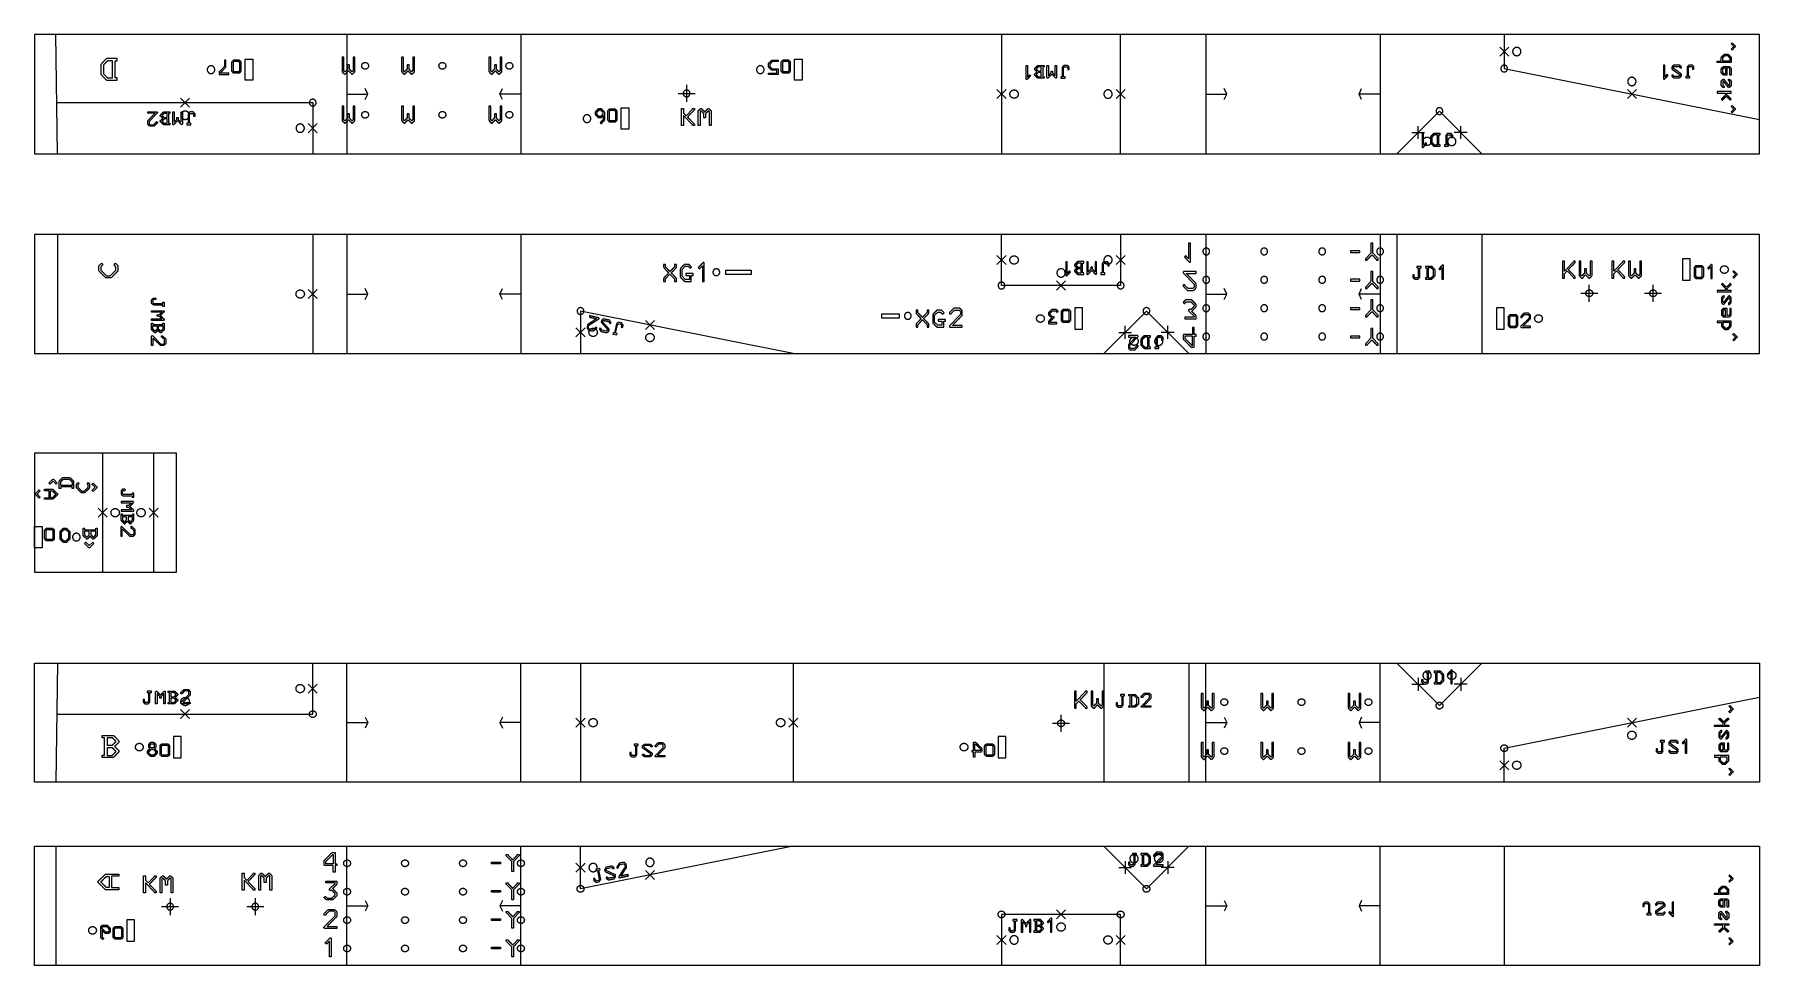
# Model space of a CAD drawing. Header units: millimetres. Extents: x 0 to 2027, y 0 to 1093.
import ezdxf

# ---------------------------------------------------------------- set-up
doc = ezdxf.new("R2010")
doc.units = ezdxf.units.MM
for name, color, linetype, true_color in [('01_chablon_decoupe', 3, 'Continuous', 0x00ff00), ('02_chablon_gravure', 5, 'Continuous', 0x0000ff), ('03_chablon_decoupe_text', 20, 'Continuous', 0xff2800), ('04_chablon_contour', 200, 'Continuous', 0xbf3fff)]:
    doc.layers.add(name, color=color, linetype=linetype, true_color=true_color)

msp = doc.modelspace()

# ---------------------------------------------------------------- linework, layer by layer
at = {"layer": '01_chablon_decoupe'}
for points in [[(256.6, 1039.6), (247.6, 1039.6), (247.6, 1064.6), (256.6, 1064.6)], [(902.1, 1039.6), (893.1, 1039.6), (893.1, 1064.6), (902.1, 1064.6)], [(698.4, 982.1), (689.4, 982.1), (689.4, 1007.1), (698.4, 1007.1)], [(812.3, 811.7), (812.3, 816.7), (842.3, 816.7), (842.3, 811.7)], [(1936.5, 804.8), (1945.5, 804.8), (1945.5, 829.8), (1936.5, 829.8)], [(1231.3, 772.3), (1222.3, 772.3), (1222.3, 747.3), (1231.3, 747.3)], [(1718.1, 747.3), (1727.1, 747.3), (1727.1, 772.3), (1718.1, 772.3)], [(995.6, 760.4), (995.6, 765.4), (1016.1, 765.4), (1016.1, 760.4)], [(0, 515.6), (9, 515.6), (9, 490.6), (0, 490.6)], [(172.4, 269), (163.4, 269), (163.4, 244), (172.4, 244)], [(1141.5, 269), (1132.5, 269), (1132.5, 244), (1141.5, 244)], [(117.5, 53.7), (108.5, 53.7), (108.5, 28.7), (117.5, 28.7)]]:
    msp.add_lwpolyline(points, close=True, dxfattribs=at)
for points, knots in [([(202.9, 1052.1), (202.9, 1056.6), (207.4, 1056.6), (211.9, 1056.6), (211.9, 1052.1), (211.9, 1047.6), (207.4, 1047.6), (202.9, 1047.6), (202.9, 1052.1)], [0, 0, 0, 7.068583, 7.068583, 14.137167, 14.137167, 21.20575, 21.20575, 28.274334, 28.274334, 28.274334]), ([(384.5, 1056.6), (384.5, 1052.6), (388.5, 1052.6), (392.5, 1052.6), (392.5, 1056.6), (392.5, 1060.6), (388.5, 1060.6), (384.5, 1060.6), (384.5, 1056.6)], [0, 0, 0, 6.283185, 6.283185, 12.566371, 12.566371, 18.849556, 18.849556, 25.132741, 25.132741, 25.132741]), ([(475.3, 1056.6), (475.3, 1052.6), (479.3, 1052.6), (483.3, 1052.6), (483.3, 1056.6), (483.3, 1060.6), (479.3, 1060.6), (475.3, 1060.6), (475.3, 1056.6)], [0, 0, 0, 6.283185, 6.283185, 12.566371, 12.566371, 18.849556, 18.849556, 25.132741, 25.132741, 25.132741]), ([(554, 1056.6), (554, 1052.6), (558, 1052.6), (562, 1052.6), (562, 1056.6), (562, 1060.6), (558, 1060.6), (554, 1060.6), (554, 1056.6)], [0, 0, 0, 6.283185, 6.283185, 12.566371, 12.566371, 18.849556, 18.849556, 25.132741, 25.132741, 25.132741]), ([(848.4, 1052.1), (848.4, 1056.6), (852.9, 1056.6), (857.4, 1056.6), (857.4, 1052.1), (857.4, 1047.6), (852.9, 1047.6), (848.4, 1047.6), (848.4, 1052.1)], [0, 0, 0, 7.068583, 7.068583, 14.137167, 14.137167, 21.20575, 21.20575, 28.274334, 28.274334, 28.274334]), ([(1723, 1053.4), (1723, 1057.4), (1727, 1057.4), (1731, 1057.4), (1731, 1053.4), (1731, 1049.4), (1727, 1049.4), (1723, 1049.4), (1723, 1053.4)], [0, 0, 0, 6.283185, 6.283185, 12.566371, 12.566371, 18.849556, 18.849556, 25.132741, 25.132741, 25.132741]), ([(323, 1013.4), (323, 1017.4), (327, 1017.4), (331, 1017.4), (331, 1013.4), (331, 1009.4), (327, 1009.4), (323, 1009.4), (323, 1013.4)], [0, 0, 0, 6.283185, 6.283185, 12.566371, 12.566371, 18.849556, 18.849556, 25.132741, 25.132741, 25.132741]), ([(762.3, 1024.2), (762.3, 1028.2), (766.3, 1028.2), (770.3, 1028.2), (770.3, 1024.2), (770.3, 1020.2), (766.3, 1020.2), (762.3, 1020.2), (762.3, 1024.2)], [0, 0, 0, 6.283185, 6.283185, 12.566371, 12.566371, 18.849556, 18.849556, 25.132741, 25.132741, 25.132741]), ([(384.5, 999.1), (384.5, 995.1), (388.5, 995.1), (392.5, 995.1), (392.5, 999.1), (392.5, 1003.1), (388.5, 1003.1), (384.5, 1003.1), (384.5, 999.1)], [0, 0, 0, 6.283185, 6.283185, 12.566371, 12.566371, 18.849556, 18.849556, 25.132741, 25.132741, 25.132741]), ([(475.3, 999.1), (475.3, 995.1), (479.3, 995.1), (483.3, 995.1), (483.3, 999.1), (483.3, 1003.1), (479.3, 1003.1), (475.3, 1003.1), (475.3, 999.1)], [0, 0, 0, 6.283185, 6.283185, 12.566371, 12.566371, 18.849556, 18.849556, 25.132741, 25.132741, 25.132741]), ([(554, 999.1), (554, 995.1), (558, 995.1), (562, 995.1), (562, 999.1), (562, 1003.1), (558, 1003.1), (554, 1003.1), (554, 999.1)], [0, 0, 0, 6.283185, 6.283185, 12.566371, 12.566371, 18.849556, 18.849556, 25.132741, 25.132741, 25.132741]), ([(644.7, 994.6), (644.7, 999.1), (649.2, 999.1), (653.7, 999.1), (653.7, 994.6), (653.7, 990.1), (649.2, 990.1), (644.7, 990.1), (644.7, 994.6)], [0, 0, 0, 7.068583, 7.068583, 14.137167, 14.137167, 21.20575, 21.20575, 28.274334, 28.274334, 28.274334]), ([(1646.9, 1003.4), (1646.9, 1007.4), (1650.9, 1007.4), (1654.9, 1007.4), (1654.9, 1003.4), (1654.9, 999.4), (1650.9, 999.4), (1646.9, 999.4), (1646.9, 1003.4)], [0, 0, 0, 6.283185, 6.283185, 12.566371, 12.566371, 18.849556, 18.849556, 25.132741, 25.132741, 25.132741]), ([(1372.9, 838.6), (1372.9, 842.6), (1376.9, 842.6), (1380.9, 842.6), (1380.9, 838.6), (1380.9, 834.6), (1376.9, 834.6), (1372.9, 834.6), (1372.9, 838.6)], [0, 0, 0, 6.283185, 6.283185, 12.566371, 12.566371, 18.849556, 18.849556, 25.132741, 25.132741, 25.132741]), ([(1441, 838.6), (1441, 842.6), (1445, 842.6), (1449, 842.6), (1449, 838.6), (1449, 834.6), (1445, 834.6), (1441, 834.6), (1441, 838.6)], [0, 0, 0, 6.283185, 6.283185, 12.566371, 12.566371, 18.849556, 18.849556, 25.132741, 25.132741, 25.132741]), ([(1509.1, 838.6), (1509.1, 842.6), (1513.1, 842.6), (1517.1, 842.6), (1517.1, 838.6), (1517.1, 834.6), (1513.1, 834.6), (1509.1, 834.6), (1509.1, 838.6)], [0, 0, 0, 6.283185, 6.283185, 12.566371, 12.566371, 18.849556, 18.849556, 25.132741, 25.132741, 25.132741]), ([(1577.2, 838.6), (1577.2, 842.6), (1581.2, 842.6), (1585.2, 842.6), (1585.2, 838.6), (1585.2, 834.6), (1581.2, 834.6), (1577.2, 834.6), (1577.2, 838.6)], [0, 0, 0, 6.283185, 6.283185, 12.566371, 12.566371, 18.849556, 18.849556, 25.132741, 25.132741, 25.132741]), ([(797.2, 814.2), (797.2, 818.2), (801.2, 818.2), (805.2, 818.2), (805.2, 814.2), (805.2, 810.2), (801.2, 810.2), (797.2, 810.2), (797.2, 814.2)], [0, 0, 0, 6.283185, 6.283185, 12.566371, 12.566371, 18.849556, 18.849556, 25.132741, 25.132741, 25.132741]), ([(1990.2, 817.3), (1990.2, 821.8), (1985.7, 821.8), (1981.2, 821.8), (1981.2, 817.3), (1981.2, 812.8), (1985.7, 812.8), (1990.2, 812.8), (1990.2, 817.3)], [0, 0, 0, 7.068583, 7.068583, 14.137167, 14.137167, 21.20575, 21.20575, 28.274334, 28.274334, 28.274334]), ([(1132.3, 798.6), (1132.3, 802.6), (1136.3, 802.6), (1140.3, 802.6), (1140.3, 798.6), (1140.3, 794.6), (1136.3, 794.6), (1132.3, 794.6), (1132.3, 798.6)], [0, 0, 0, 6.283185, 6.283185, 12.566371, 12.566371, 18.849556, 18.849556, 25.132741, 25.132741, 25.132741]), ([(1272.3, 798.6), (1272.3, 802.6), (1276.3, 802.6), (1280.3, 802.6), (1280.3, 798.6), (1280.3, 794.6), (1276.3, 794.6), (1272.3, 794.6), (1272.3, 798.6)], [0, 0, 0, 6.283185, 6.283185, 12.566371, 12.566371, 18.849556, 18.849556, 25.132741, 25.132741, 25.132741]), ([(1372.9, 805.3), (1372.9, 809.3), (1376.9, 809.3), (1380.9, 809.3), (1380.9, 805.3), (1380.9, 801.3), (1376.9, 801.3), (1372.9, 801.3), (1372.9, 805.3)], [0, 0, 0, 6.283185, 6.283185, 12.566371, 12.566371, 18.849556, 18.849556, 25.132741, 25.132741, 25.132741]), ([(1441, 805.3), (1441, 809.3), (1445, 809.3), (1449, 809.3), (1449, 805.3), (1449, 801.3), (1445, 801.3), (1441, 801.3), (1441, 805.3)], [0, 0, 0, 6.283185, 6.283185, 12.566371, 12.566371, 18.849556, 18.849556, 25.132741, 25.132741, 25.132741]), ([(1509.1, 805.3), (1509.1, 809.3), (1513.1, 809.3), (1517.1, 809.3), (1517.1, 805.3), (1517.1, 801.3), (1513.1, 801.3), (1509.1, 801.3), (1509.1, 805.3)], [0, 0, 0, 6.283185, 6.283185, 12.566371, 12.566371, 18.849556, 18.849556, 25.132741, 25.132741, 25.132741]), ([(1577.2, 805.3), (1577.2, 809.3), (1581.2, 809.3), (1585.2, 809.3), (1585.2, 805.3), (1585.2, 801.3), (1581.2, 801.3), (1577.2, 801.3), (1577.2, 805.3)], [0, 0, 0, 6.283185, 6.283185, 12.566371, 12.566371, 18.849556, 18.849556, 25.132741, 25.132741, 25.132741]), ([(1823, 789.5), (1823, 785.5), (1827, 785.5), (1831, 785.5), (1831, 789.5), (1831, 793.5), (1827, 793.5), (1823, 793.5), (1823, 789.5)], [0, 0, 0, 6.283185, 6.283185, 12.566371, 12.566371, 18.849556, 18.849556, 25.132741, 25.132741, 25.132741]), ([(1898, 789.5), (1898, 785.5), (1902, 785.5), (1906, 785.5), (1906, 789.5), (1906, 793.5), (1902, 793.5), (1898, 793.5), (1898, 789.5)], [0, 0, 0, 6.283185, 6.283185, 12.566371, 12.566371, 18.849556, 18.849556, 25.132741, 25.132741, 25.132741]), ([(637.6, 768.6), (637.6, 772.6), (641.6, 772.6), (645.6, 772.6), (645.6, 768.6), (645.6, 764.6), (641.6, 764.6), (637.6, 764.6), (637.6, 768.6)], [0, 0, 0, 6.283185, 6.283185, 12.566371, 12.566371, 18.849556, 18.849556, 25.132741, 25.132741, 25.132741]), ([(1302.6, 768.6), (1302.6, 772.6), (1306.6, 772.6), (1310.6, 772.6), (1310.6, 768.6), (1310.6, 764.6), (1306.6, 764.6), (1302.6, 764.6), (1302.6, 768.6)], [0, 0, 0, 6.283185, 6.283185, 12.566371, 12.566371, 18.849556, 18.849556, 25.132741, 25.132741, 25.132741]), ([(1372.9, 771.9), (1372.9, 775.9), (1376.9, 775.9), (1380.9, 775.9), (1380.9, 771.9), (1380.9, 767.9), (1376.9, 767.9), (1372.9, 767.9), (1372.9, 771.9)], [0, 0, 0, 6.283185, 6.283185, 12.566371, 12.566371, 18.849556, 18.849556, 25.132741, 25.132741, 25.132741]), ([(1441, 771.9), (1441, 775.9), (1445, 775.9), (1449, 775.9), (1449, 771.9), (1449, 767.9), (1445, 767.9), (1441, 767.9), (1441, 771.9)], [0, 0, 0, 6.283185, 6.283185, 12.566371, 12.566371, 18.849556, 18.849556, 25.132741, 25.132741, 25.132741]), ([(1509.1, 771.9), (1509.1, 775.9), (1513.1, 775.9), (1517.1, 775.9), (1517.1, 771.9), (1517.1, 767.9), (1513.1, 767.9), (1509.1, 767.9), (1509.1, 771.9)], [0, 0, 0, 6.283185, 6.283185, 12.566371, 12.566371, 18.849556, 18.849556, 25.132741, 25.132741, 25.132741]), ([(1577.2, 771.9), (1577.2, 775.9), (1581.2, 775.9), (1585.2, 775.9), (1585.2, 771.9), (1585.2, 767.9), (1581.2, 767.9), (1577.2, 767.9), (1577.2, 771.9)], [0, 0, 0, 6.283185, 6.283185, 12.566371, 12.566371, 18.849556, 18.849556, 25.132741, 25.132741, 25.132741]), ([(1022.2, 762.9), (1022.2, 766.9), (1026.2, 766.9), (1030.2, 766.9), (1030.2, 762.9), (1030.2, 758.9), (1026.2, 758.9), (1022.2, 758.9), (1022.2, 762.9)], [0, 0, 0, 6.283185, 6.283185, 12.566371, 12.566371, 18.849556, 18.849556, 25.132741, 25.132741, 25.132741]), ([(1177.5, 759.8), (1177.5, 755.3), (1182, 755.3), (1186.5, 755.3), (1186.5, 759.8), (1186.5, 764.3), (1182, 764.3), (1177.5, 764.3), (1177.5, 759.8)], [0, 0, 0, 7.068583, 7.068583, 14.137167, 14.137167, 21.20575, 21.20575, 28.274334, 28.274334, 28.274334]), ([(1771.8, 759.8), (1771.8, 764.3), (1767.3, 764.3), (1762.8, 764.3), (1762.8, 759.8), (1762.8, 755.3), (1767.3, 755.3), (1771.8, 755.3), (1771.8, 759.8)], [0, 0, 0, 7.068583, 7.068583, 14.137167, 14.137167, 21.20575, 21.20575, 28.274334, 28.274334, 28.274334]), ([(1372.9, 738.6), (1372.9, 742.6), (1376.9, 742.6), (1380.9, 742.6), (1380.9, 738.6), (1380.9, 734.6), (1376.9, 734.6), (1372.9, 734.6), (1372.9, 738.6)], [0, 0, 0, 6.283185, 6.283185, 12.566371, 12.566371, 18.849556, 18.849556, 25.132741, 25.132741, 25.132741]), ([(1441, 738.6), (1441, 742.6), (1445, 742.6), (1449, 742.6), (1449, 738.6), (1449, 734.6), (1445, 734.6), (1441, 734.6), (1441, 738.6)], [0, 0, 0, 6.283185, 6.283185, 12.566371, 12.566371, 18.849556, 18.849556, 25.132741, 25.132741, 25.132741]), ([(1509.1, 738.6), (1509.1, 742.6), (1513.1, 742.6), (1517.1, 742.6), (1517.1, 738.6), (1517.1, 734.6), (1513.1, 734.6), (1509.1, 734.6), (1509.1, 738.6)], [0, 0, 0, 6.283185, 6.283185, 12.566371, 12.566371, 18.849556, 18.849556, 25.132741, 25.132741, 25.132741]), ([(1577.2, 738.6), (1577.2, 742.6), (1581.2, 742.6), (1585.2, 742.6), (1585.2, 738.6), (1585.2, 734.6), (1581.2, 734.6), (1577.2, 734.6), (1577.2, 738.6)], [0, 0, 0, 6.283185, 6.283185, 12.566371, 12.566371, 18.849556, 18.849556, 25.132741, 25.132741, 25.132741]), ([(53.7, 503.1), (53.7, 498.6), (49.2, 498.6), (44.7, 498.6), (44.7, 503.1), (44.7, 507.6), (49.2, 507.6), (53.7, 507.6), (53.7, 503.1)], [0, 0, 0, 7.068583, 7.068583, 14.137167, 14.137167, 21.20575, 21.20575, 28.274334, 28.274334, 28.274334]), ([(1394.1, 309.3), (1394.1, 305.3), (1398.1, 305.3), (1402.1, 305.3), (1402.1, 309.3), (1402.1, 313.3), (1398.1, 313.3), (1394.1, 313.3), (1394.1, 309.3)], [0, 0, 0, 6.283185, 6.283185, 12.566371, 12.566371, 18.849556, 18.849556, 25.132741, 25.132741, 25.132741]), ([(1484.8, 309.3), (1484.8, 305.3), (1488.8, 305.3), (1492.8, 305.3), (1492.8, 309.3), (1492.8, 313.3), (1488.8, 313.3), (1484.8, 313.3), (1484.8, 309.3)], [0, 0, 0, 6.283185, 6.283185, 12.566371, 12.566371, 18.849556, 18.849556, 25.132741, 25.132741, 25.132741]), ([(1563.5, 309.3), (1563.5, 305.3), (1567.5, 305.3), (1571.5, 305.3), (1571.5, 309.3), (1571.5, 313.3), (1567.5, 313.3), (1563.5, 313.3), (1563.5, 309.3)], [0, 0, 0, 6.283185, 6.283185, 12.566371, 12.566371, 18.849556, 18.849556, 25.132741, 25.132741, 25.132741]), ([(1646.9, 305.2), (1646.9, 301.2), (1650.9, 301.2), (1654.9, 301.2), (1654.9, 305.2), (1654.9, 309.2), (1650.9, 309.2), (1646.9, 309.2), (1646.9, 305.2)], [0, 0, 0, 6.283185, 6.283185, 12.566371, 12.566371, 18.849556, 18.849556, 25.132741, 25.132741, 25.132741]), ([(1646.9, 305.2), (1646.9, 301.2), (1650.9, 301.2), (1654.9, 301.2), (1654.9, 305.2), (1654.9, 309.2), (1650.9, 309.2), (1646.9, 309.2), (1646.9, 305.2)], [0, 0, 0, 6.283185, 6.283185, 12.566371, 12.566371, 18.849556, 18.849556, 25.132741, 25.132741, 25.132741]), ([(323, 295.2), (323, 291.2), (327, 291.2), (331, 291.2), (331, 295.2), (331, 299.2), (327, 299.2), (323, 299.2), (323, 295.2)], [0, 0, 0, 6.283185, 6.283185, 12.566371, 12.566371, 18.849556, 18.849556, 25.132741, 25.132741, 25.132741]), ([(1202.3, 284.4), (1202.3, 280.4), (1206.3, 280.4), (1210.3, 280.4), (1210.3, 284.4), (1210.3, 288.4), (1206.3, 288.4), (1202.3, 288.4), (1202.3, 284.4)], [0, 0, 0, 6.283185, 6.283185, 12.566371, 12.566371, 18.849556, 18.849556, 25.132741, 25.132741, 25.132741]), ([(118.7, 256.5), (118.7, 252), (123.2, 252), (127.7, 252), (127.7, 256.5), (127.7, 261), (123.2, 261), (118.7, 261), (118.7, 256.5)], [0, 0, 0, 7.068583, 7.068583, 14.137167, 14.137167, 21.20575, 21.20575, 28.274334, 28.274334, 28.274334]), ([(1087.8, 256.5), (1087.8, 252), (1092.3, 252), (1096.8, 252), (1096.8, 256.5), (1096.8, 261), (1092.3, 261), (1087.8, 261), (1087.8, 256.5)], [0, 0, 0, 7.068583, 7.068583, 14.137167, 14.137167, 21.20575, 21.20575, 28.274334, 28.274334, 28.274334]), ([(1394.1, 251.8), (1394.1, 247.8), (1398.1, 247.8), (1402.1, 247.8), (1402.1, 251.8), (1402.1, 255.8), (1398.1, 255.8), (1394.1, 255.8), (1394.1, 251.8)], [0, 0, 0, 6.283185, 6.283185, 12.566371, 12.566371, 18.849556, 18.849556, 25.132741, 25.132741, 25.132741]), ([(1484.8, 251.8), (1484.8, 247.8), (1488.8, 247.8), (1492.8, 247.8), (1492.8, 251.8), (1492.8, 255.8), (1488.8, 255.8), (1484.8, 255.8), (1484.8, 251.8)], [0, 0, 0, 6.283185, 6.283185, 12.566371, 12.566371, 18.849556, 18.849556, 25.132741, 25.132741, 25.132741]), ([(1563.5, 251.8), (1563.5, 247.8), (1567.5, 247.8), (1571.5, 247.8), (1571.5, 251.8), (1571.5, 255.8), (1567.5, 255.8), (1563.5, 255.8), (1563.5, 251.8)], [0, 0, 0, 6.283185, 6.283185, 12.566371, 12.566371, 18.849556, 18.849556, 25.132741, 25.132741, 25.132741]), ([(1723, 255.2), (1723, 251.2), (1727, 251.2), (1731, 251.2), (1731, 255.2), (1731, 259.2), (1727, 259.2), (1723, 259.2), (1723, 255.2)], [0, 0, 0, 6.283185, 6.283185, 12.566371, 12.566371, 18.849556, 18.849556, 25.132741, 25.132741, 25.132741]), ([(363.3, 120), (363.3, 116), (367.3, 116), (371.3, 116), (371.3, 120), (371.3, 124), (367.3, 124), (363.3, 124), (363.3, 120)], [0, 0, 0, 6.283185, 6.283185, 12.566371, 12.566371, 18.849556, 18.849556, 25.132741, 25.132741, 25.132741]), ([(431.4, 120), (431.4, 116), (435.4, 116), (439.4, 116), (439.4, 120), (439.4, 124), (435.4, 124), (431.4, 124), (431.4, 120)], [0, 0, 0, 6.283185, 6.283185, 12.566371, 12.566371, 18.849556, 18.849556, 25.132741, 25.132741, 25.132741]), ([(499.5, 120), (499.5, 116), (503.5, 116), (507.5, 116), (507.5, 120), (507.5, 124), (503.5, 124), (499.5, 124), (499.5, 120)], [0, 0, 0, 6.283185, 6.283185, 12.566371, 12.566371, 18.849556, 18.849556, 25.132741, 25.132741, 25.132741]), ([(567.6, 120), (567.6, 116), (571.6, 116), (575.6, 116), (575.6, 120), (575.6, 124), (571.6, 124), (567.6, 124), (567.6, 120)], [0, 0, 0, 6.283185, 6.283185, 12.566371, 12.566371, 18.849556, 18.849556, 25.132741, 25.132741, 25.132741]), ([(363.3, 86.7), (363.3, 82.7), (367.3, 82.7), (371.3, 82.7), (371.3, 86.7), (371.3, 90.7), (367.3, 90.7), (363.3, 90.7), (363.3, 86.7)], [0, 0, 0, 6.283185, 6.283185, 12.566371, 12.566371, 18.849556, 18.849556, 25.132741, 25.132741, 25.132741]), ([(431.4, 86.7), (431.4, 82.7), (435.4, 82.7), (439.4, 82.7), (439.4, 86.7), (439.4, 90.7), (435.4, 90.7), (431.4, 90.7), (431.4, 86.7)], [0, 0, 0, 6.283185, 6.283185, 12.566371, 12.566371, 18.849556, 18.849556, 25.132741, 25.132741, 25.132741]), ([(499.5, 86.7), (499.5, 82.7), (503.5, 82.7), (507.5, 82.7), (507.5, 86.7), (507.5, 90.7), (503.5, 90.7), (499.5, 90.7), (499.5, 86.7)], [0, 0, 0, 6.283185, 6.283185, 12.566371, 12.566371, 18.849556, 18.849556, 25.132741, 25.132741, 25.132741]), ([(567.6, 86.7), (567.6, 82.7), (571.6, 82.7), (575.6, 82.7), (575.6, 86.7), (575.6, 90.7), (571.6, 90.7), (567.6, 90.7), (567.6, 86.7)], [0, 0, 0, 6.283185, 6.283185, 12.566371, 12.566371, 18.849556, 18.849556, 25.132741, 25.132741, 25.132741]), ([(637.6, 90), (637.6, 86), (641.6, 86), (645.6, 86), (645.6, 90), (645.6, 94), (641.6, 94), (637.6, 94), (637.6, 90)], [0, 0, 0, 6.283185, 6.283185, 12.566371, 12.566371, 18.849556, 18.849556, 25.132741, 25.132741, 25.132741]), ([(1302.6, 90), (1302.6, 86), (1306.6, 86), (1310.6, 86), (1310.6, 90), (1310.6, 94), (1306.6, 94), (1302.6, 94), (1302.6, 90)], [0, 0, 0, 6.283185, 6.283185, 12.566371, 12.566371, 18.849556, 18.849556, 25.132741, 25.132741, 25.132741]), ([(1302.6, 90), (1302.6, 86), (1306.6, 86), (1310.6, 86), (1310.6, 90), (1310.6, 94), (1306.6, 94), (1302.6, 94), (1302.6, 90)], [0, 0, 0, 6.283185, 6.283185, 12.566371, 12.566371, 18.849556, 18.849556, 25.132741, 25.132741, 25.132741]), ([(155.4, 69.1), (155.4, 73.1), (159.4, 73.1), (163.4, 73.1), (163.4, 69.1), (163.4, 65.1), (159.4, 65.1), (155.4, 65.1), (155.4, 69.1)], [0, 0, 0, 6.283185, 6.283185, 12.566371, 12.566371, 18.849556, 18.849556, 25.132741, 25.132741, 25.132741]), ([(255.4, 69.1), (255.4, 73.1), (259.4, 73.1), (263.4, 73.1), (263.4, 69.1), (263.4, 65.1), (259.4, 65.1), (255.4, 65.1), (255.4, 69.1)], [0, 0, 0, 6.283185, 6.283185, 12.566371, 12.566371, 18.849556, 18.849556, 25.132741, 25.132741, 25.132741]), ([(1132.3, 60), (1132.3, 56), (1136.3, 56), (1140.3, 56), (1140.3, 60), (1140.3, 64), (1136.3, 64), (1132.3, 64), (1132.3, 60)], [0, 0, 0, 6.283185, 6.283185, 12.566371, 12.566371, 18.849556, 18.849556, 25.132741, 25.132741, 25.132741]), ([(1272.3, 60), (1272.3, 56), (1276.3, 56), (1280.3, 56), (1280.3, 60), (1280.3, 64), (1276.3, 64), (1272.3, 64), (1272.3, 60)], [0, 0, 0, 6.283185, 6.283185, 12.566371, 12.566371, 18.849556, 18.849556, 25.132741, 25.132741, 25.132741]), ([(63.7, 41.2), (63.7, 36.7), (68.2, 36.7), (72.7, 36.7), (72.7, 41.2), (72.7, 45.7), (68.2, 45.7), (63.7, 45.7), (63.7, 41.2)], [0, 0, 0, 7.068583, 7.068583, 14.137167, 14.137167, 21.20575, 21.20575, 28.274334, 28.274334, 28.274334]), ([(363.3, 53.3), (363.3, 49.3), (367.3, 49.3), (371.3, 49.3), (371.3, 53.3), (371.3, 57.3), (367.3, 57.3), (363.3, 57.3), (363.3, 53.3)], [0, 0, 0, 6.283185, 6.283185, 12.566371, 12.566371, 18.849556, 18.849556, 25.132741, 25.132741, 25.132741]), ([(431.4, 53.3), (431.4, 49.3), (435.4, 49.3), (439.4, 49.3), (439.4, 53.3), (439.4, 57.3), (435.4, 57.3), (431.4, 57.3), (431.4, 53.3)], [0, 0, 0, 6.283185, 6.283185, 12.566371, 12.566371, 18.849556, 18.849556, 25.132741, 25.132741, 25.132741]), ([(499.5, 53.3), (499.5, 49.3), (503.5, 49.3), (507.5, 49.3), (507.5, 53.3), (507.5, 57.3), (503.5, 57.3), (499.5, 57.3), (499.5, 53.3)], [0, 0, 0, 6.283185, 6.283185, 12.566371, 12.566371, 18.849556, 18.849556, 25.132741, 25.132741, 25.132741]), ([(567.6, 53.3), (567.6, 49.3), (571.6, 49.3), (575.6, 49.3), (575.6, 53.3), (575.6, 57.3), (571.6, 57.3), (567.6, 57.3), (567.6, 53.3)], [0, 0, 0, 6.283185, 6.283185, 12.566371, 12.566371, 18.849556, 18.849556, 25.132741, 25.132741, 25.132741]), ([(363.3, 20), (363.3, 16), (367.3, 16), (371.3, 16), (371.3, 20), (371.3, 24), (367.3, 24), (363.3, 24), (363.3, 20)], [0, 0, 0, 6.283185, 6.283185, 12.566371, 12.566371, 18.849556, 18.849556, 25.132741, 25.132741, 25.132741]), ([(431.4, 20), (431.4, 16), (435.4, 16), (439.4, 16), (439.4, 20), (439.4, 24), (435.4, 24), (431.4, 24), (431.4, 20)], [0, 0, 0, 6.283185, 6.283185, 12.566371, 12.566371, 18.849556, 18.849556, 25.132741, 25.132741, 25.132741]), ([(499.5, 20), (499.5, 16), (503.5, 16), (507.5, 16), (507.5, 20), (507.5, 24), (503.5, 24), (499.5, 24), (499.5, 20)], [0, 0, 0, 6.283185, 6.283185, 12.566371, 12.566371, 18.849556, 18.849556, 25.132741, 25.132741, 25.132741]), ([(567.6, 20), (567.6, 16), (571.6, 16), (575.6, 16), (575.6, 20), (575.6, 24), (571.6, 24), (567.6, 24), (567.6, 20)], [0, 0, 0, 6.283185, 6.283185, 12.566371, 12.566371, 18.849556, 18.849556, 25.132741, 25.132741, 25.132741])]:
    msp.add_rational_spline(points, [1, 0.707106781187, 1, 0.707106781187, 1, 0.707106781187, 1, 0.707106781187, 1], degree=2, knots=knots, dxfattribs=at)
at = {"layer": '02_chablon_gravure'}
for p, q in [((367, 1093.4), (367, 953.4)), ((571.6, 1093.4), (571.6, 953.4)), ((1136.3, 1093.4), (1136.3, 953.4)), ((1276.3, 953.4), (1276.3, 1093.4)), ((1376.3, 1093.4), (1376.3, 953.4)), ((1581.2, 1093.4), (1581.2, 953.4)), ((1732.3, 1078.7), (1721.7, 1068.1)), ((1721.7, 1078.7), (1732.3, 1068.1)), ((182.3, 1008.1), (171.7, 1018.7)), ((182.3, 1018.7), (171.7, 1008.1)), ((367, 1023.4), (391.8, 1023.4)), ((571.6, 1023.4), (546.8, 1023.4)), ((1141.6, 1018.1), (1131, 1028.7)), ((1131, 1018.1), (1141.6, 1028.7)), ((1271, 1018.1), (1281.6, 1028.7)), ((1281.6, 1018.1), (1271, 1028.7)), ((1376.3, 1023.4), (1401.1, 1023.4)), ((1581.2, 1023.4), (1556.4, 1023.4)), ((1871.7, 1028.7), (1882.3, 1018.1)), ((1871.7, 1018.1), (1882.3, 1028.7)), ((321.7, 978.1), (332.3, 988.7)), ((332.3, 978.1), (321.7, 988.7)), ((1618.4, 978.4), (1633.4, 978.4)), ((1625.9, 970.9), (1625.9, 985.9)), ((1683.4, 978.4), (1668.4, 978.4)), ((1675.9, 970.9), (1675.9, 985.9)), ((27, 858.6), (27, 718.6)), ((327, 858.6), (327, 718.6)), ((367, 858.6), (367, 718.6)), ((571.6, 858.6), (571.6, 718.6)), ((1376.3, 858.6), (1376.3, 718.6)), ((1581.2, 858.6), (1581.2, 718.6)), ((1600.9, 858.6), (1600.9, 718.6)), ((1700.9, 858.6), (1700.9, 718.6)), ((1141.6, 823.3), (1131, 833.9)), ((1131, 823.3), (1141.6, 833.9)), ((1271, 823.3), (1281.6, 833.9)), ((1281.6, 823.3), (1271, 833.9)), ((321.7, 793.9), (332.3, 783.3)), ((332.3, 793.9), (321.7, 783.3)), ((1201, 803.9), (1211.6, 793.3)), ((1201, 793.3), (1211.6, 803.9)), ((367, 788.6), (391.8, 788.6)), ((571.6, 788.6), (546.8, 788.6)), ((1376.3, 788.6), (1401.1, 788.6)), ((1581.2, 788.6), (1556.4, 788.6)), ((717.9, 747), (728.5, 757.6)), ((717.9, 757.6), (728.5, 747)), ((1281.6, 736.1), (1281.6, 751.1)), ((1331.6, 736.1), (1331.6, 751.1)), ((646.9, 738.3), (636.3, 748.9)), ((636.3, 738.3), (646.9, 748.9)), ((1274.1, 743.6), (1289.1, 743.6)), ((1339.1, 743.6), (1324.1, 743.6)), ((80, 601.8), (80, 461.8)), ((140, 601.8), (140, 461.8)), ((85.3, 526.5), (74.7, 537.2)), ((74.7, 526.5), (85.3, 537.2)), ((134.7, 537.2), (145.3, 526.5)), ((145.3, 537.2), (134.7, 526.5)), ((367, 215.2), (367, 355.2)), ((571.6, 215.2), (571.6, 355.2)), ((641.6, 355.2), (641.6, 215.2)), ((891.6, 355.2), (891.6, 215.2)), ((1256.6, 355.2), (1256.6, 215.2)), ((1356.6, 355.2), (1356.6, 215.2)), ((1376.3, 215.2), (1376.3, 355.2)), ((1581.2, 215.2), (1581.2, 355.2)), ((332.3, 330.5), (321.7, 319.9)), ((321.7, 330.5), (332.3, 319.9)), ((1618.4, 330.2), (1633.4, 330.2)), ((1625.9, 337.7), (1625.9, 322.7)), ((1683.4, 330.2), (1668.4, 330.2)), ((1675.9, 337.7), (1675.9, 322.7)), ((182.3, 289.9), (171.7, 300.5)), ((182.3, 300.5), (171.7, 289.9)), ((367, 285.2), (391.8, 285.2)), ((571.6, 285.2), (546.8, 285.2)), ((636.3, 279.9), (646.9, 290.5)), ((646.9, 279.9), (636.3, 290.5)), ((896.9, 290.5), (886.3, 279.9)), ((886.3, 290.5), (896.9, 279.9)), ((1376.3, 285.2), (1401.1, 285.2)), ((1581.2, 285.2), (1556.4, 285.2)), ((1871.7, 290.5), (1882.3, 279.9)), ((1871.7, 279.9), (1882.3, 290.5)), ((1721.7, 229.9), (1732.3, 240.5)), ((1732.3, 229.9), (1721.7, 240.5)), ((25, 140), (25, 0)), ((367, 0), (367, 140)), ((571.6, 0), (571.6, 140)), ((1281.6, 122.5), (1281.6, 107.5)), ((1331.6, 122.5), (1331.6, 107.5)), ((1376.3, 0), (1376.3, 140)), ((1581.2, 0), (1581.2, 140)), ((1727, 140), (1727, 0)), ((646.9, 120.3), (636.3, 109.7)), ((636.3, 120.3), (646.9, 109.7)), ((717.9, 111.6), (728.5, 101)), ((717.9, 101), (728.5, 111.6)), ((1274.1, 115), (1289.1, 115)), ((1339.1, 115), (1324.1, 115)), ((367, 70), (391.8, 70)), ((571.6, 70), (546.8, 70)), ((1201, 54.7), (1211.6, 65.3)), ((1201, 65.3), (1211.6, 54.7)), ((1376.3, 70), (1401.1, 70)), ((1581.2, 70), (1556.4, 70)), ((1141.6, 35.3), (1131, 24.7)), ((1131, 35.3), (1141.6, 24.7)), ((1271, 35.3), (1281.6, 24.7)), ((1281.6, 35.3), (1271, 24.7))]:
    msp.add_line(p, q, dxfattribs=at)
for points in [[(27, 953.4), (25, 1093.4)], [(1727, 1093.4), (1727, 1053.4), (2027, 993.4)], [(388.7, 1017), (391.8, 1023.4), (388.7, 1029.8)], [(549.9, 1017), (546.8, 1023.4), (549.9, 1029.8)], [(1398, 1017), (1401.1, 1023.4), (1398, 1029.8)], [(1559.5, 1017), (1556.4, 1023.4), (1559.5, 1029.8)], [(27, 1013.4), (327, 1013.4), (327, 953.4)], [(1700.9, 953.4), (1650.9, 1003.4), (1600.9, 953.4)], [(1276.3, 858.6), (1276.3, 798.6), (1136.3, 798.6), (1136.3, 858.6)], [(388.7, 782.2), (391.8, 788.6), (388.7, 795)], [(549.9, 782.2), (546.8, 788.6), (549.9, 795)], [(1398, 782.2), (1401.1, 788.6), (1398, 795)], [(1559.5, 782.2), (1556.4, 788.6), (1559.5, 795)], [(891.6, 718.6), (641.6, 768.6), (641.6, 718.6)], [(1356.6, 718.6), (1306.6, 768.6), (1256.6, 718.6)], [(27, 355.2), (25, 215.2)], [(27, 295.2), (327, 295.2), (327, 355.2)], [(1700.9, 355.2), (1650.9, 305.2), (1600.9, 355.2)], [(1700.9, 355.2), (1650.9, 305.2), (1600.9, 355.2)], [(1727, 215.2), (1727, 255.2), (2027, 315.2)], [(388.7, 291.6), (391.8, 285.2), (388.7, 278.8)], [(549.9, 291.6), (546.8, 285.2), (549.9, 278.8)], [(1398, 291.6), (1401.1, 285.2), (1398, 278.8)], [(1559.5, 291.6), (1556.4, 285.2), (1559.5, 278.8)], [(891.6, 140), (641.6, 90), (641.6, 140)], [(1356.6, 140), (1306.6, 90), (1256.6, 140)], [(1356.6, 140), (1306.6, 90), (1256.6, 140)], [(388.7, 76.4), (391.8, 70), (388.7, 63.6)], [(549.9, 76.4), (546.8, 70), (549.9, 63.6)], [(1398, 76.4), (1401.1, 70), (1398, 63.6)], [(1559.5, 76.4), (1556.4, 70), (1559.5, 63.6)], [(1276.3, 0), (1276.3, 60), (1136.3, 60), (1136.3, 0)]]:
    msp.add_lwpolyline(points, dxfattribs=at)
for points in [[(1741.8, 1078.3), (1746.7, 1078.3), (1746.7, 1073.4), (1746.7, 1068.5), (1741.8, 1068.5), (1736.9, 1068.5), (1736.9, 1073.4), (1736.9, 1078.3), (1741.8, 1078.3)], [(1872.1, 1038.2), (1872.1, 1043.1), (1877, 1043.1), (1881.9, 1043.1), (1881.9, 1038.2), (1881.9, 1033.3), (1877, 1033.3), (1872.1, 1033.3), (1872.1, 1038.2)], [(1151.1, 1018.5), (1156, 1018.5), (1156, 1023.4), (1156, 1028.3), (1151.1, 1028.3), (1146.2, 1028.3), (1146.2, 1023.4), (1146.2, 1018.5), (1151.1, 1018.5)], [(1261.5, 1018.5), (1256.6, 1018.5), (1256.6, 1023.4), (1256.6, 1028.3), (1261.5, 1028.3), (1266.4, 1028.3), (1266.4, 1023.4), (1266.4, 1018.5), (1261.5, 1018.5)], [(181.9, 998.6), (181.9, 993.7), (177, 993.7), (172.1, 993.7), (172.1, 998.6), (172.1, 1003.5), (177, 1003.5), (181.9, 1003.5), (181.9, 998.6)], [(312.2, 978.5), (307.3, 978.5), (307.3, 983.4), (307.3, 988.3), (312.2, 988.3), (317.1, 988.3), (317.1, 983.4), (317.1, 978.5), (312.2, 978.5)], [(1632.9, 964.4), (1636.4, 961), (1639.9, 964.4), (1643.3, 967.9), (1639.9, 971.4), (1636.4, 974.8), (1632.9, 971.4), (1629.5, 967.9), (1632.9, 964.4)], [(1668.9, 964.4), (1665.5, 961), (1662, 964.4), (1658.5, 967.9), (1662, 971.4), (1665.5, 974.8), (1668.9, 971.4), (1672.4, 967.9), (1668.9, 964.4)], [(1151.1, 823.7), (1156, 823.7), (1156, 828.6), (1156, 833.5), (1151.1, 833.5), (1146.2, 833.5), (1146.2, 828.6), (1146.2, 823.7), (1151.1, 823.7)], [(1261.5, 823.7), (1256.6, 823.7), (1256.6, 828.6), (1256.6, 833.5), (1261.5, 833.5), (1266.4, 833.5), (1266.4, 828.6), (1266.4, 823.7), (1261.5, 823.7)], [(1201.4, 813.4), (1201.4, 818.3), (1206.3, 818.3), (1211.2, 818.3), (1211.2, 813.4), (1211.2, 808.5), (1206.3, 808.5), (1201.4, 808.5), (1201.4, 813.4)], [(312.2, 793.5), (307.3, 793.5), (307.3, 788.6), (307.3, 783.7), (312.2, 783.7), (317.1, 783.7), (317.1, 788.6), (317.1, 793.5), (312.2, 793.5)], [(656.4, 738.7), (661.3, 738.7), (661.3, 743.6), (661.3, 748.5), (656.4, 748.5), (651.5, 748.5), (651.5, 743.6), (651.5, 738.7), (656.4, 738.7)], [(718.3, 737.5), (718.3, 732.6), (723.2, 732.6), (728.1, 732.6), (728.1, 737.5), (728.1, 742.4), (723.2, 742.4), (718.3, 742.4), (718.3, 737.5)], [(1288.6, 729.7), (1292, 726.2), (1295.5, 729.7), (1299, 733.1), (1295.5, 736.6), (1292, 740.1), (1288.6, 736.6), (1285.1, 733.1), (1288.6, 729.7)], [(1324.6, 729.7), (1321.1, 726.2), (1317.6, 729.7), (1314.2, 733.1), (1317.6, 736.6), (1321.1, 740.1), (1324.6, 736.6), (1328, 733.1), (1324.6, 729.7)], [(94.8, 526.9), (99.7, 526.9), (99.7, 531.8), (99.7, 536.7), (94.8, 536.7), (89.9, 536.7), (89.9, 531.8), (89.9, 526.9), (94.8, 526.9)], [(125.2, 536.7), (120.3, 536.7), (120.3, 531.8), (120.3, 526.9), (125.2, 526.9), (130.1, 526.9), (130.1, 531.8), (130.1, 536.7), (125.2, 536.7)], [(1632.9, 344.1), (1636.4, 347.6), (1639.9, 344.1), (1643.3, 340.7), (1639.9, 337.2), (1636.4, 333.7), (1632.9, 337.2), (1629.5, 340.7), (1632.9, 344.1)], [(1668.9, 344.1), (1665.5, 347.6), (1662, 344.1), (1658.5, 340.7), (1662, 337.2), (1665.5, 333.7), (1668.9, 337.2), (1672.4, 340.7), (1668.9, 344.1)], [(312.2, 330.1), (307.3, 330.1), (307.3, 325.2), (307.3, 320.3), (312.2, 320.3), (317.1, 320.3), (317.1, 325.2), (317.1, 330.1), (312.2, 330.1)], [(181.9, 310), (181.9, 314.9), (177, 314.9), (172.1, 314.9), (172.1, 310), (172.1, 305.1), (177, 305.1), (181.9, 305.1), (181.9, 310)], [(656.4, 280.3), (661.3, 280.3), (661.3, 285.2), (661.3, 290.1), (656.4, 290.1), (651.5, 290.1), (651.5, 285.2), (651.5, 280.3), (656.4, 280.3)], [(876.8, 290.1), (871.9, 290.1), (871.9, 285.2), (871.9, 280.3), (876.8, 280.3), (881.7, 280.3), (881.7, 285.2), (881.7, 290.1), (876.8, 290.1)], [(1872.1, 270.4), (1872.1, 265.5), (1877, 265.5), (1881.9, 265.5), (1881.9, 270.4), (1881.9, 275.3), (1877, 275.3), (1872.1, 275.3), (1872.1, 270.4)], [(1741.8, 230.3), (1746.7, 230.3), (1746.7, 235.2), (1746.7, 240.1), (1741.8, 240.1), (1736.9, 240.1), (1736.9, 235.2), (1736.9, 230.3), (1741.8, 230.3)], [(718.3, 121.1), (718.3, 126), (723.2, 126), (728.1, 126), (728.1, 121.1), (728.1, 116.2), (723.2, 116.2), (718.3, 116.2), (718.3, 121.1)], [(1288.6, 128.9), (1292, 132.4), (1295.5, 128.9), (1299, 125.5), (1295.5, 122), (1292, 118.5), (1288.6, 122), (1285.1, 125.5), (1288.6, 128.9)], [(1324.6, 128.9), (1321.1, 132.4), (1317.6, 128.9), (1314.2, 125.5), (1317.6, 122), (1321.1, 118.5), (1324.6, 122), (1328, 125.5), (1324.6, 128.9)], [(656.4, 119.9), (661.3, 119.9), (661.3, 115), (661.3, 110.1), (656.4, 110.1), (651.5, 110.1), (651.5, 115), (651.5, 119.9), (656.4, 119.9)], [(1201.4, 45.2), (1201.4, 40.3), (1206.3, 40.3), (1211.2, 40.3), (1211.2, 45.2), (1211.2, 50.1), (1206.3, 50.1), (1201.4, 50.1), (1201.4, 45.2)], [(1151.1, 34.9), (1156, 34.9), (1156, 30), (1156, 25.1), (1151.1, 25.1), (1146.2, 25.1), (1146.2, 30), (1146.2, 34.9), (1151.1, 34.9)], [(1261.5, 34.9), (1256.6, 34.9), (1256.6, 30), (1256.6, 25.1), (1261.5, 25.1), (1266.4, 25.1), (1266.4, 30), (1266.4, 34.9), (1261.5, 34.9)]]:
    msp.add_rational_spline(points, [1, 0.707106781187, 1, 0.707106781187, 1, 0.707106781187, 1, 0.707106781187, 1], degree=2, knots=[0, 0, 0, 7.699393, 7.699393, 15.398787, 15.398787, 23.09818, 23.09818, 30.797573, 30.797573, 30.797573], dxfattribs=at)
at = {"layer": '03_chablon_decoupe_text'}
for p, q in [((766.3, 1034.2), (766.3, 1014.2)), ((756.3, 1024.2), (776.3, 1024.2)), ((1827, 779.5), (1827, 799.5)), ((1902, 779.5), (1902, 799.5)), ((1817, 789.5), (1837, 789.5)), ((1892, 789.5), (1912, 789.5)), ((1196.3, 284.4), (1216.3, 284.4)), ((1206.3, 274.4), (1206.3, 294.4)), ((149.4, 69.1), (169.4, 69.1)), ((159.4, 79.1), (159.4, 59.1)), ((249.4, 69.1), (269.4, 69.1)), ((259.4, 79.1), (259.4, 59.1))]:
    msp.add_line(p, q, dxfattribs=at)
for points in [[(1998.6, 1079.9), (1994.9, 1083.7), (1994.3, 1083.1), (1993.8, 1082.5), (1996.9, 1079.4), (1993.8, 1076.2), (1994.3, 1075.6), (1994.9, 1075.1), (1998.6, 1078.8)], [(85.1, 1039.8), (97.3, 1039.8), (97.3, 1042.5), (94.6, 1042.5), (94.6, 1062.3), (97.3, 1062.3), (97.3, 1065.1), (85.1, 1065.1)], [(225, 1055.4), (225, 1063.2), (223.4, 1063.2), (223.4, 1055.8), (217.1, 1049.5)], [(866.5, 1063.1), (873.7, 1063.1), (873.7, 1061.5), (866.8, 1061.5), (864, 1058.7), (864, 1055.9), (866.8, 1053.1), (873.8, 1053.1), (873.8, 1046.5), (862.4, 1046.5), (862.4, 1048.1), (872.1, 1048.1), (872.1, 1051.5), (866.5, 1051.5)], [(1179.2, 1057.1), (1186.4, 1057.1), (1186.4, 1055.5), (1184.8, 1055.5), (1184.8, 1043.8), (1186.4, 1043.8), (1186.4, 1042.2), (1179.1, 1042.2)], [(1189.7, 1043), (1189.7, 1057.1), (1191.4, 1057.1), (1191.4, 1044.9), (1194.6, 1048.4), (1194.6, 1050.4), (1196.3, 1050.4), (1196.3, 1048.4), (1199.5, 1045), (1199.5, 1057.1), (1201.1, 1057.1), (1201.1, 1043)], [(1207.7, 1054.6), (1207.7, 1043.8), (1206.1, 1043.8), (1206.1, 1042.2), (1211, 1042.2), (1211, 1043.8), (1209.3, 1043.8), (1209.3, 1054.3), (1210.5, 1055.5), (1213, 1055.5), (1214.2, 1054.3), (1214.2, 1052.1), (1215.8, 1052.1), (1215.8, 1054.7)], [(1941.9, 1055), (1941.9, 1044.2), (1940.3, 1044.2), (1940.3, 1042.6), (1945.2, 1042.6), (1945.2, 1044.2), (1943.6, 1044.2), (1943.6, 1054.7), (1944.7, 1055.8), (1947.2, 1055.8), (1948.4, 1054.7), (1948.4, 1052.5), (1950, 1052.5), (1950, 1055.1)], [(1993.7, 1053.3), (1993.7, 1045.8), (1992.2, 1045.8), (1992.2, 1052.9), (1991, 1054.1), (1988.8, 1054.1), (1988.8, 1045.8), (1984.7, 1045.8)], [(1924.4, 1052.7), (1933.6, 1046.2), (1933.6, 1045.3), (1932.4, 1044.2), (1926.7, 1044.2), (1925.7, 1045.3), (1925.7, 1045.8), (1924, 1045.8), (1924, 1044.9)], [(1990.6, 1031.3), (1984.6, 1038.9), (1983.8, 1038.2), (1983.8, 1034), (1985, 1032.8), (1985.5, 1032.8), (1985.5, 1031.1), (1984.6, 1031.1)], [(144.2, 1001.1), (134.7, 991.4), (134.7, 988.6), (135.8, 987.5), (140, 987.5), (142.8, 990.3), (142.8, 990.8), (144.4, 990.8), (144.4, 990)], [(151.9, 1002.5), (159.1, 1002.5), (159.1, 1000.8), (157.5, 1000.8), (157.5, 989.1), (159.1, 989.1), (159.1, 987.5), (151.9, 987.5)], [(162.5, 988.3), (162.5, 1002.5), (164.2, 1002.5), (164.2, 990.3), (167.4, 993.7), (167.4, 995.8), (169, 995.8), (169, 993.7), (172.2, 990.3), (172.2, 1002.5), (173.9, 1002.5), (173.9, 988.4)], [(180.5, 1000), (180.5, 989.2), (178.9, 989.2), (178.9, 987.5), (183.7, 987.5), (183.7, 989.2), (182.1, 989.2), (182.1, 999.6), (183.2, 1000.8), (185.8, 1000.8), (187, 999.7), (187, 997.5), (188.6, 997.5), (188.6, 1000.1)], [(670, 993.2), (670, 1001.9), (670, 1001.9)], [(775.5, 987.7), (775.5, 986.5), (773.3, 986.5), (773.3, 987.2), (762.7, 998.3), (762.7, 986.5), (760.4, 986.5), (760.4, 1006.5), (762.7, 1006.5), (762.7, 1001.4), (765.8, 998), (773.3, 1005.8), (773.3, 1006.5), (775.5, 1006.5), (775.5, 1005.3)], [(1998.6, 1006.3), (1994.9, 1010), (1994.3, 1009.5), (1993.8, 1008.9), (1996.9, 1005.7), (1993.8, 1002.6), (1994.3, 1002), (1994.9, 1001.4), (1998.6, 1005.2)], [(1644.5, 962.3), (1651.7, 962.3), (1651.7, 963.9), (1650.1, 963.9), (1650.1, 975.6), (1651.7, 975.6), (1651.7, 977.3), (1644.5, 977.3)], [(1658.4, 974.8), (1658.4, 964), (1656.7, 964), (1656.7, 962.3), (1661.6, 962.3), (1661.6, 964), (1660, 964), (1660, 974.4), (1661.1, 975.6), (1663.7, 975.6), (1664.9, 974.5), (1664.9, 972.3), (1666.5, 972.3), (1666.5, 974.9)], [(1578.8, 830.2), (1572.6, 836.6), (1572.6, 848.3), (1570.4, 848.3), (1570.4, 836.6), (1564.3, 830.3)], [(75.9, 822.1), (78.6, 824.7), (80.3, 822.8), (78, 820.7), (78, 816.8), (84.8, 810), (88.9, 810), (95.7, 816.8), (95.7, 820.7), (93.6, 822.9), (95.3, 824.7), (97.8, 822.1)], [(739.3, 806.7), (739.3, 803.5), (741.4, 803.5), (741.4, 806.3), (746.7, 811.9), (752.2, 806.3), (752.2, 803.5), (754.3, 803.5), (754.3, 806.7)], [(764.3, 803.5), (771.8, 803.5), (771.8, 810.5), (774, 810.5), (774, 812.6), (765.3, 812.6), (765.3, 810.5), (769.7, 810.5), (769.7, 805.7), (764.7, 805.7), (761, 809.4), (761, 817.5), (764.7, 821.2), (768.2, 821.2), (770.6, 818.8), (772.2, 820.3), (769.4, 823.1)], [(1226, 811.7), (1233.2, 811.7), (1233.2, 813.3), (1231.6, 813.3), (1231.6, 825), (1233.2, 825), (1233.2, 826.7), (1226, 826.7)], [(1247.9, 812.6), (1247.9, 826.6), (1246.3, 826.6), (1246.3, 814.5), (1243.1, 817.9), (1243.1, 820), (1241.4, 820), (1241.4, 817.9), (1238.2, 814.5), (1238.2, 826.6), (1236.6, 826.6), (1236.6, 812.5)], [(1254.6, 824.1), (1254.6, 813.3), (1252.9, 813.3), (1252.9, 811.7), (1257.8, 811.7), (1257.8, 813.3), (1256.2, 813.3), (1256.2, 823.8), (1257.3, 825), (1259.9, 825), (1261.1, 823.9), (1261.1, 821.7), (1262.7, 821.7), (1262.7, 824.3)], [(1350, 813.2), (1362.7, 800.2), (1362.7, 796.5), (1361.2, 794.9), (1355.7, 794.9), (1351.9, 798.7), (1351.9, 799.5), (1349.8, 799.5), (1349.8, 798.3)], [(1578.8, 796.9), (1572.6, 803.3), (1572.6, 814.9), (1570.4, 814.9), (1570.4, 803.3), (1564.3, 796.9)], [(1627.7, 808.6), (1627.7, 819.4), (1629.4, 819.4), (1629.4, 821), (1624.5, 821), (1624.5, 819.4), (1626.1, 819.4), (1626.1, 808.9), (1625, 807.7), (1622.4, 807.7), (1621.2, 808.8), (1621.2, 811), (1619.6, 811), (1619.6, 808.5)], [(1641.6, 821), (1634.4, 821), (1634.4, 819.4), (1636, 819.4), (1636, 807.7), (1634.4, 807.7), (1634.4, 806.1), (1641.6, 806.1)], [(1810.5, 826.1), (1810.5, 827.2), (1808.3, 827.2), (1808.3, 826.5), (1797.7, 815.4), (1797.7, 827.2), (1795.4, 827.2), (1795.4, 807.3), (1797.7, 807.3), (1797.7, 812.3), (1800.8, 815.7), (1808.3, 807.9), (1808.3, 807.3), (1810.5, 807.3), (1810.5, 808.4)], [(1868.7, 826.1), (1868.7, 827.2), (1866.5, 827.2), (1866.5, 826.5), (1855.9, 815.4), (1855.9, 827.2), (1853.6, 827.2), (1853.6, 807.3), (1855.9, 807.3), (1855.9, 812.3), (1859, 815.7), (1866.5, 807.9), (1866.5, 807.3), (1868.7, 807.3), (1868.7, 808.4)], [(2000.5, 811.1), (1996.7, 807.4), (1996.2, 808), (1995.6, 808.5), (1998.7, 811.7), (1995.6, 814.9), (1996.2, 815.4), (1996.7, 816), (2000.5, 812.3)], [(139.9, 783.8), (142.5, 783.8), (142.5, 782.1), (140.3, 782.1), (139.2, 780.9), (139.2, 778.4), (140.4, 777.3), (150.9, 777.3), (150.9, 778.9), (152.5, 778.9), (152.5, 774), (150.9, 774), (150.9, 775.7), (140.1, 775.7)], [(1578.8, 763.6), (1572.6, 769.9), (1572.6, 781.6), (1570.4, 781.6), (1570.4, 769.9), (1564.3, 763.6)], [(1990.7, 786.1), (1984.7, 778.5), (1983.9, 779.3), (1983.9, 783.5), (1985.1, 784.7), (1985.6, 784.7), (1985.6, 786.3), (1984.7, 786.3)], [(1993.8, 764.2), (1993.8, 771.7), (1992.3, 771.7), (1992.3, 764.5), (1991.1, 763.3), (1988.9, 763.3), (1988.9, 771.6), (1984.8, 771.6)], [(137.5, 747.1), (137.5, 754.3), (139.2, 754.3), (139.2, 752.7), (150.9, 752.7), (150.9, 754.3), (152.5, 754.3), (152.5, 747)], [(151.7, 757.7), (137.6, 757.7), (137.6, 759.3), (149.7, 759.3), (146.3, 762.5), (144.2, 762.5), (144.2, 764.2), (146.3, 764.2), (149.7, 767.4), (137.6, 767.4), (137.6, 769), (151.6, 769)], [(660.7, 748.3), (660.9, 749.2), (659.3, 749.5), (659.2, 749), (655.8, 746.9), (651.8, 747.8), (650.9, 749.2), (651.5, 751.9), (663, 759.3)], [(666.1, 755), (673.7, 746.7), (673.5, 745.8), (672.1, 744.9), (666.5, 746.2), (665.7, 747.5), (665.8, 748), (664.2, 748.4), (664, 747.5)], [(683.7, 753.4), (681.4, 742.9), (679.8, 743.2), (679.4, 741.6), (684.2, 740.6), (684.5, 742.2), (682.9, 742.5), (685.2, 752.7), (686.6, 753.6), (689.1, 753.1), (690, 751.7), (689.5, 749.5), (691.1, 749.2), (691.7, 751.7)], [(1035.9, 752.9), (1035.9, 749.7), (1038, 749.7), (1038, 752.5), (1043.3, 758.1), (1048.8, 752.5), (1048.8, 749.7), (1051, 749.7), (1051, 752.9)], [(1060.9, 749.7), (1068.4, 749.7), (1068.4, 756.7), (1070.6, 756.7), (1070.6, 758.8), (1061.9, 758.8), (1061.9, 756.7), (1066.3, 756.7), (1066.3, 751.9), (1061.4, 751.9), (1057.6, 755.6), (1057.6, 763.7), (1061.4, 767.4), (1064.8, 767.4), (1067.2, 765), (1068.8, 766.5), (1066, 769.3)], [(1075.1, 766.3), (1075.1, 765.2), (1077.2, 765.2), (1077.2, 765.9), (1081, 769.7), (1086.5, 769.7), (1088.1, 768.1), (1088.1, 764.4), (1075.3, 751.4)], [(1191.6, 756.2), (1191.6, 753.7), (1201.3, 753.7), (1201.3, 755.3), (1193.2, 755.3), (1193.2, 755.9), (1197.9, 760.6)], [(1356.4, 768.6), (1362.7, 762.4), (1362.7, 761.6), (1351.9, 761.6), (1351.9, 759.4), (1364.9, 759.4), (1364.9, 762.8)], [(1746.5, 761.9), (1746.5, 761), (1748.1, 761), (1748.1, 761.6), (1750.9, 764.4), (1755, 764.4), (1756.2, 763.2), (1756.2, 760.4), (1746.6, 750.7)], [(138.9, 739.4), (148.6, 729.8), (151.4, 729.8), (152.6, 731), (152.6, 735.1), (149.7, 738), (149.2, 738), (149.2, 739.6), (150.1, 739.6)], [(1296.7, 727.1), (1296.7, 728), (1295.1, 728), (1295.1, 727.4), (1292.3, 724.6), (1288.1, 724.6), (1287, 725.8), (1287, 728.6), (1296.5, 738.3)], [(1304.2, 724.7), (1311.4, 724.7), (1311.4, 726.3), (1309.8, 726.3), (1309.8, 738), (1311.4, 738), (1311.4, 739.6), (1304.2, 739.6)], [(1318.1, 737.1), (1318.1, 726.3), (1316.4, 726.3), (1316.4, 724.7), (1321.3, 724.7), (1321.3, 726.3), (1319.7, 726.3), (1319.7, 736.8), (1320.8, 738), (1323.3, 738), (1324.5, 736.9), (1324.5, 734.6), (1326.2, 734.6), (1326.2, 737.2)], [(1359.6, 726.1), (1362.7, 726.1), (1362.7, 739.2), (1364.9, 739.2), (1364.9, 741.2), (1362.7, 741.2), (1362.7, 749.2), (1360.6, 749.2), (1360.6, 741.2), (1350.9, 741.2)], [(1578.8, 730.2), (1572.6, 736.6), (1572.6, 748.3), (1570.4, 748.3), (1570.4, 736.6), (1564.3, 730.3)], [(2000.5, 737.5), (1996.7, 733.8), (1996.2, 734.3), (1995.6, 734.9), (1998.7, 738.1), (1995.6, 741.2), (1996.2, 741.8), (1996.7, 742.4), (2000.5, 738.6)], [(22.6, 570.8), (26.8, 566.5), (26.2, 565.9), (25.5, 565.2), (21.9, 568.8), (18.3, 565.2), (17.7, 565.9), (17, 566.5), (21.3, 570.8)], [(45.9, 568.5), (45.9, 560.2), (44.1, 560.2), (44.1, 562.1), (30.8, 562.1), (30.8, 560.2), (28.9, 560.2), (28.9, 568.5)], [(1.3, 553.1), (5.5, 548.9), (6.2, 549.5), (6.8, 550.2), (3.2, 553.7), (6.8, 557.3), (6.2, 557.9), (5.5, 558.6), (1.3, 554.4)], [(21.3, 547.6), (11.9, 547.6), (11.9, 549.3), (17.3, 549.3), (17.3, 557.6), (11.9, 557.6), (11.9, 559.3), (21.3, 559.3)], [(49.5, 565.4), (51.3, 567.2), (52.5, 565.9), (50.9, 564.4), (50.9, 561.7), (55.6, 557), (58.5, 557), (63.1, 561.7), (63.1, 564.5), (61.7, 566), (62.9, 567.2), (64.6, 565.4)], [(73.1, 560.9), (68.8, 556.6), (68.2, 557.3), (67.5, 557.9), (71.1, 561.6), (67.5, 565.2), (68.2, 565.8), (68.8, 566.5), (73.1, 562.2)], [(104.1, 551.5), (114.9, 551.5), (114.9, 549.9), (116.6, 549.9), (116.6, 554.8), (114.9, 554.8), (114.9, 553.1), (104.5, 553.1), (103.3, 554.3), (103.3, 556.8), (104.4, 558), (106.6, 558), (106.6, 559.6), (104, 559.6)], [(116.6, 522.9), (116.6, 530.2), (115, 530.2), (115, 528.6), (103.3, 528.6), (103.3, 530.2), (101.6, 530.2), (101.6, 523)], [(115.7, 544.9), (101.7, 544.9), (101.7, 543.3), (113.8, 543.3), (110.4, 540.1), (108.3, 540.1), (108.3, 538.4), (110.4, 538.4), (113.8, 535.2), (101.7, 535.2), (101.7, 533.6), (115.8, 533.6)], [(57, 505.5), (57, 513.6), (58.8, 513.6), (58.8, 511.8), (72, 511.8), (72, 513.6), (73.8, 513.6), (73.8, 505.4)], [(114.2, 515.5), (113.3, 515.5), (113.3, 513.8), (113.8, 513.8), (116.7, 511), (116.7, 506.9), (115.5, 505.7), (112.7, 505.7), (103, 515.3)], [(65.1, 490.9), (69.8, 495.7), (69.1, 496.4), (68.4, 497.1), (64.4, 493.1), (60.3, 497.1), (59.6, 496.4), (58.9, 495.7), (63.6, 490.9)], [(1638.1, 333.1), (1638.1, 343.9), (1639.7, 343.9), (1639.7, 345.5), (1634.9, 345.5), (1634.9, 343.9), (1636.5, 343.9), (1636.5, 333.4), (1635.4, 332.2), (1632.8, 332.2), (1631.6, 333.4), (1631.6, 335.6), (1630, 335.6), (1630, 333)], [(1652, 345.5), (1644.7, 345.5), (1644.7, 343.9), (1646.3, 343.9), (1646.3, 332.2), (1644.7, 332.2), (1644.7, 330.6), (1652, 330.6)], [(135.7, 309.9), (135.7, 320.7), (137.4, 320.7), (137.4, 322.3), (132.5, 322.3), (132.5, 320.7), (134.1, 320.7), (134.1, 310.2), (133, 309), (130.4, 309), (129.2, 310.1), (129.2, 312.3), (127.6, 312.3), (127.6, 309.7)], [(153.7, 321.5), (153.7, 307.4), (152.1, 307.4), (152.1, 319.5), (148.8, 316.1), (148.8, 314), (147.2, 314), (147.2, 316.1), (144, 319.5), (144, 307.4), (142.3, 307.4), (142.3, 321.4)], [(164.3, 307.3), (157.1, 307.3), (157.1, 309), (158.7, 309), (158.7, 320.7), (157.1, 320.7), (157.1, 322.3), (164.3, 322.3)], [(172, 308.7), (181.5, 318.4), (181.5, 321.2), (180.4, 322.4), (176.2, 322.4), (173.4, 319.5), (173.4, 319), (171.8, 319), (171.8, 319.9)], [(1237, 320.9), (1237, 322.1), (1234.8, 322.1), (1234.8, 321.4), (1224.2, 310.3), (1224.2, 322.1), (1221.9, 322.1), (1221.9, 302.1), (1224.2, 302.1), (1224.2, 307.2), (1227.3, 310.6), (1234.8, 302.8), (1234.8, 302.1), (1237, 302.1), (1237, 303.3)], [(1279.2, 305.8), (1279.2, 316.6), (1280.8, 316.6), (1280.8, 318.2), (1276, 318.2), (1276, 316.6), (1277.6, 316.6), (1277.6, 306.1), (1276.5, 304.9), (1273.9, 304.9), (1272.7, 306), (1272.7, 308.3), (1271.1, 308.3), (1271.1, 305.7)], [(1293.1, 303.3), (1285.8, 303.3), (1285.8, 304.9), (1287.4, 304.9), (1287.4, 316.6), (1285.8, 316.6), (1285.8, 318.2), (1293.1, 318.2)], [(1300.7, 304.6), (1310.3, 314.3), (1310.3, 317.1), (1309.1, 318.3), (1305, 318.3), (1302.2, 315.5), (1302.2, 314.9), (1300.6, 314.9), (1300.6, 315.8)], [(1995.7, 300.7), (1992, 296.9), (1991.4, 297.5), (1990.9, 298.1), (1994, 301.2), (1990.9, 304.4), (1991.4, 305), (1992, 305.5), (1995.7, 301.8)], [(92.1, 244.2), (79.5, 244.2), (79.5, 247.1), (82.3, 247.1), (82.3, 267.5), (79.5, 267.5), (79.5, 270.3), (92.2, 270.3)], [(1913.6, 251.8), (1913.6, 262.6), (1915.3, 262.6), (1915.3, 264.2), (1910.4, 264.2), (1910.4, 262.6), (1912, 262.6), (1912, 252.1), (1910.9, 250.9), (1908.3, 250.9), (1907.1, 252), (1907.1, 254.3), (1905.5, 254.3), (1905.5, 251.7)], [(1987.7, 275.6), (1981.7, 268), (1980.9, 268.8), (1980.9, 273), (1982.1, 274.2), (1982.6, 274.2), (1982.6, 275.8), (1981.7, 275.8)], [(707.8, 247.5), (707.8, 258.3), (709.5, 258.3), (709.5, 260), (704.6, 260), (704.6, 258.3), (706.2, 258.3), (706.2, 247.9), (705.1, 246.7), (702.5, 246.7), (701.3, 247.8), (701.3, 250), (699.7, 250), (699.7, 247.4)], [(725.8, 257.6), (725.8, 256.7), (724.1, 256.7), (724.1, 257.3), (723.1, 258.4), (717.3, 258.4), (716.2, 257.2), (716.2, 256.3), (725.4, 249.8)], [(729.3, 246.4), (738.9, 256.1), (738.9, 258.9), (737.7, 260), (733.6, 260), (730.8, 257.2), (730.8, 256.7), (729.2, 256.7), (729.2, 257.5)], [(1112.3, 250.7), (1105, 250.7), (1105, 244.8), (1103.4, 244.8), (1103.4, 250.7), (1101.8, 250.7), (1101.8, 252.3), (1103.4, 252.3), (1103.4, 262.1), (1105.8, 262.1)], [(1931.2, 254.1), (1922, 260.6), (1922, 261.4), (1923.2, 262.6), (1928.9, 262.6), (1929.9, 261.5), (1929.9, 261), (1931.6, 261), (1931.6, 261.8)], [(1990.8, 253.7), (1990.8, 261.2), (1989.3, 261.2), (1989.3, 254), (1988.1, 252.8), (1985.9, 252.8), (1985.9, 261.1), (1981.8, 261.1)], [(1995.7, 227), (1992, 223.3), (1991.4, 223.9), (1990.9, 224.4), (1994, 227.6), (1990.9, 230.8), (1991.4, 231.3), (1992, 231.9), (1995.7, 228.2)], [(350, 132.5), (353.2, 132.5), (353.2, 119.4), (355.3, 119.4), (355.3, 117.4), (353.2, 117.4), (353.2, 109.4), (351, 109.4), (351, 117.4), (341.3, 117.4)], [(569.2, 128.4), (563, 122), (563, 110.3), (560.8, 110.3), (560.8, 122), (554.7, 128.3)], [(1293.5, 119), (1293.5, 129.8), (1295.1, 129.8), (1295.1, 131.5), (1290.2, 131.5), (1290.2, 129.8), (1291.8, 129.8), (1291.8, 119.4), (1290.7, 118.2), (1288.2, 118.2), (1287, 119.3), (1287, 121.5), (1285.4, 121.5), (1285.4, 118.9)], [(1307.3, 131.5), (1300.1, 131.5), (1300.1, 129.9), (1301.7, 129.9), (1301.7, 118.2), (1300.1, 118.2), (1300.1, 116.5), (1307.3, 116.5)], [(1314.8, 129), (1314.8, 128.2), (1316.4, 128.2), (1316.4, 128.7), (1319.3, 131.6), (1323.4, 131.6), (1324.5, 130.4), (1324.5, 127.6), (1315, 117.9)], [(84, 107.4), (99.1, 107.4), (99.1, 104.8), (90.4, 104.8), (90.4, 91.5), (99.1, 91.5), (99.1, 88.8), (84.1, 88.8)], [(143.1, 86.5), (143.1, 85.4), (140.9, 85.4), (140.9, 86.1), (130.3, 97.2), (130.3, 85.4), (128, 85.4), (128, 105.3), (130.3, 105.3), (130.3, 100.3), (133.4, 96.9), (140.9, 104.6), (140.9, 105.3), (143.1, 105.3), (143.1, 104.2)], [(259, 89.7), (259, 88.5), (256.9, 88.5), (256.9, 89.2), (246.2, 100.3), (246.2, 88.5), (243.9, 88.5), (243.9, 108.5), (246.2, 108.5), (246.2, 103.4), (249.4, 100), (256.9, 107.8), (256.9, 108.5), (259.1, 108.5), (259.1, 107.3)], [(665.3, 101.4), (663.2, 112), (664.8, 112.3), (664.5, 113.9), (659.7, 112.9), (660, 111.3), (661.6, 111.6), (663.7, 101.4), (662.8, 100), (660.3, 99.5), (658.9, 100.4), (658.4, 102.5), (656.9, 102.2), (657.4, 99.7)], [(682.1, 107), (671.8, 111.6), (671.6, 112.4), (672.5, 113.8), (678.2, 114.9), (679.4, 114.1), (679.5, 113.5), (681.2, 113.8), (681, 114.7)], [(684.3, 115.3), (684.5, 114.4), (686.1, 114.8), (686, 115.3), (688.2, 118.6), (692.2, 119.4), (693.6, 118.5), (694.1, 115.8), (686.6, 104.4)], [(1995.7, 102.6), (1991.9, 106.4), (1991.4, 105.8), (1990.8, 105.2), (1994, 102), (1990.8, 98.9), (1991.4, 98.3), (1991.9, 97.7), (1995.7, 101.5)], [(346.8, 90), (353.2, 96.2), (353.2, 97), (342.3, 97), (342.3, 99.2), (355.3, 99.2), (355.3, 95.8)], [(569.2, 95), (563, 88.7), (563, 77), (560.8, 77), (560.8, 88.7), (554.7, 95)], [(340.4, 45.4), (353.2, 58.4), (353.2, 62.1), (351.6, 63.7), (346.1, 63.7), (342.3, 59.9), (342.3, 59.1), (340.2, 59.1), (340.2, 60.3)], [(569.2, 61.7), (563, 55.3), (563, 43.7), (560.8, 43.7), (560.8, 55.3), (554.7, 61.7)], [(1890, 71.9), (1890, 69.3), (1891.6, 69.3), (1891.6, 71.5), (1892.8, 72.6), (1895.3, 72.6), (1896.5, 71.4), (1896.5, 61), (1894.8, 61), (1894.8, 59.3), (1899.7, 59.3), (1899.7, 61), (1898.1, 61), (1898.1, 71.8)], [(1916.1, 61.7), (1916.1, 62.6), (1914.4, 62.6), (1914.4, 62), (1913.3, 60.9), (1907.6, 60.9), (1906.4, 62.1), (1906.4, 63), (1915.7, 69.5)], [(1987.6, 54), (1981.6, 61.6), (1980.8, 60.8), (1980.8, 56.6), (1982, 55.4), (1982.5, 55.4), (1982.5, 53.8), (1981.6, 53.8)], [(1990.7, 75.9), (1990.7, 68.4), (1989.2, 68.4), (1989.2, 75.6), (1988, 76.8), (1985.8, 76.8), (1985.8, 68.5), (1981.7, 68.5)], [(1152.9, 41.6), (1152.9, 52.4), (1154.6, 52.4), (1154.6, 54.1), (1149.7, 54.1), (1149.7, 52.4), (1151.3, 52.4), (1151.3, 42), (1150.2, 40.8), (1147.6, 40.8), (1146.4, 41.9), (1146.4, 44.1), (1144.8, 44.1), (1144.8, 41.5)], [(1159.6, 53.2), (1159.6, 39.2), (1161.2, 39.2), (1161.2, 51.3), (1164.4, 47.9), (1164.4, 45.8), (1166, 45.8), (1166, 47.9), (1169.3, 51.3), (1169.3, 39.2), (1170.9, 39.2), (1170.9, 53.3)], [(1181.5, 54.1), (1174.3, 54.1), (1174.3, 52.5), (1175.9, 52.5), (1175.9, 40.8), (1174.3, 40.8), (1174.3, 39.1), (1181.5, 39.1)], [(569.2, 28.4), (563, 22), (563, 10.3), (560.8, 10.3), (560.8, 22), (554.7, 28.3)], [(1995.7, 29), (1991.9, 32.7), (1991.4, 32.1), (1990.8, 31.6), (1994, 28.4), (1990.8, 25.2), (1991.4, 24.7), (1991.9, 24.1), (1995.7, 27.8)]]:
    msp.add_lwpolyline(points, dxfattribs=at)
for points, degree, knots in [([(1998.6, 1078.8), (1998.8, 1078.9), (1998.9, 1079.1), (1998.9, 1079.4), (1998.9, 1079.6), (1998.8, 1079.8), (1998.6, 1079.9)], 3, [30.039998, 30.039998, 30.039998, 30.039998, 31.039998, 31.039998, 31.039998, 32.039998, 32.039998, 32.039998, 32.039998]), ([(372.5, 1047.2), (372.7, 1047), (373, 1046.8), (373.2, 1046.8), (373.5, 1046.8), (373.8, 1047), (374, 1047.2)], 3, [-2, -2, -2, -2, -1, -1, -1, 0, 0, 0, 0]), ([(442.5, 1047.2), (442.7, 1047), (443, 1046.8), (443.3, 1046.8), (443.5, 1046.8), (443.8, 1047), (444, 1047.2)], 3, [-2, -2, -2, -2, -1, -1, -1, 0, 0, 0, 0]), ([(545.1, 1047.2), (545.3, 1047), (545.6, 1046.8), (545.9, 1046.8), (546.1, 1046.8), (546.4, 1047), (546.6, 1047.2)], 3, [-2, -2, -2, -2, -1, -1, -1, 0, 0, 0, 0]), ([(1166.5, 1040.8), (1166.3, 1040.6), (1166.1, 1040.5), (1165.9, 1040.5), (1165.8, 1040.5), (1165.7, 1040.5), (1165.6, 1040.6)], 3, [9, 9, 9, 9, 10, 10, 10, 11, 11, 11, 11]), ([(1175.3, 1052.3), (1175.1, 1052.5), (1175, 1052.7), (1175, 1052.9), (1175, 1053.1), (1175.1, 1053.3), (1175.3, 1053.5)], 3, [13.254545, 13.254545, 13.254545, 13.254545, 14.254545, 14.254545, 14.254545, 15.254545, 15.254545, 15.254545, 15.254545]), ([(1175.2, 1045.8), (1175.1, 1046), (1175, 1046.2), (1175, 1046.4), (1175, 1046.6), (1175.1, 1046.8), (1175.3, 1047)], 3, [9.254545, 9.254545, 9.254545, 9.254545, 10.254545, 10.254545, 10.254545, 11.254545, 11.254545, 11.254545, 11.254545]), ([(1191.1, 1042.4), (1191, 1042.2), (1190.8, 1042.2), (1190.6, 1042.2), (1190.5, 1042.2), (1190.4, 1042.2), (1190.4, 1042.2), (1190.3, 1042.2), (1190.3, 1042.2), (1190.3, 1042.2)], 3, [19.072727, 19.072727, 19.072727, 19.072727, 20.072727, 20.072727, 20.072727, 21.072727, 21.072727, 21.072727, 22.072727, 22.072727, 22.072727, 22.072727]), ([(1200.6, 1042.3), (1200.5, 1042.2), (1200.4, 1042.2), (1200.3, 1042.2), (1200.1, 1042.2), (1199.9, 1042.3), (1199.7, 1042.5)], 3, [15.072727, 15.072727, 15.072727, 15.072727, 16.072727, 16.072727, 16.072727, 17.072727, 17.072727, 17.072727, 17.072727]), ([(1914.5, 1041), (1914.6, 1040.9), (1914.8, 1040.9), (1914.9, 1040.9), (1915.1, 1040.9), (1915.3, 1041), (1915.4, 1041.2)], 3, [7, 7, 7, 7, 8, 8, 8, 9, 9, 9, 9]), ([(1991.8, 1031.3), (1991.7, 1031.1), (1991.4, 1031), (1991.2, 1031), (1991, 1031), (1990.8, 1031.1), (1990.6, 1031.3)], 3, [29.769314, 29.769314, 29.769314, 29.769314, 30.769314, 30.769314, 30.769314, 31.769314, 31.769314, 31.769314, 31.769314]), ([(143.7, 1002.5), (143.9, 1002.5), (144.1, 1002.4), (144.2, 1002.3), (144.4, 1002.1), (144.5, 1001.9), (144.5, 1001.7), (144.5, 1001.5), (144.4, 1001.3), (144.2, 1001.1)], 3, [13.872727, 13.872727, 13.872727, 13.872727, 14.872727, 14.872727, 14.872727, 15.872727, 15.872727, 15.872727, 16.872727, 16.872727, 16.872727, 16.872727]), ([(148, 997.7), (147.9, 997.8), (147.8, 998.1), (147.8, 998.2), (147.8, 998.5), (147.9, 998.7), (148, 998.8)], 3, [13.254545, 13.254545, 13.254545, 13.254545, 14.254545, 14.254545, 14.254545, 15.254545, 15.254545, 15.254545, 15.254545]), ([(791.1, 1006.1), (791.3, 1006.3), (791.6, 1006.5), (791.8, 1006.5), (792.1, 1006.5), (792.4, 1006.3), (792.6, 1006.2)], 3, [-25, -25, -25, -25, -24, -24, -24, -23, -23, -23, -23]), ([(1998.6, 1005.2), (1998.8, 1005.3), (1998.9, 1005.5), (1998.9, 1005.8), (1998.9, 1005.9), (1998.8, 1006.1), (1998.6, 1006.3)], 3, [30.039998, 30.039998, 30.039998, 30.039998, 31.039998, 31.039998, 31.039998, 32.039998, 32.039998, 32.039998, 32.039998]), ([(148, 991.2), (147.8, 991.3), (147.8, 991.5), (147.8, 991.7), (147.8, 992), (147.9, 992.2), (148, 992.3)], 3, [9.254545, 9.254545, 9.254545, 9.254545, 10.254545, 10.254545, 10.254545, 11.254545, 11.254545, 11.254545, 11.254545]), ([(163.9, 987.8), (163.7, 987.6), (163.5, 987.5), (163.3, 987.5), (163.3, 987.5), (163.2, 987.5), (163.1, 987.5), (163.1, 987.5), (163.1, 987.5), (163, 987.5)], 3, [19.072727, 19.072727, 19.072727, 19.072727, 20.072727, 20.072727, 20.072727, 21.072727, 21.072727, 21.072727, 22.072727, 22.072727, 22.072727, 22.072727]), ([(173.3, 987.6), (173.2, 987.6), (173.2, 987.5), (173, 987.5), (172.9, 987.5), (172.6, 987.6), (172.5, 987.8)], 3, [15.072727, 15.072727, 15.072727, 15.072727, 16.072727, 16.072727, 16.072727, 17.072727, 17.072727, 17.072727, 17.072727]), ([(372.5, 989.7), (372.7, 989.5), (373, 989.3), (373.2, 989.3), (373.5, 989.3), (373.8, 989.5), (374, 989.7)], 3, [-2, -2, -2, -2, -1, -1, -1, 0, 0, 0, 0]), ([(442.5, 989.7), (442.7, 989.5), (443, 989.3), (443.3, 989.3), (443.5, 989.3), (443.8, 989.5), (444, 989.7)], 3, [-2, -2, -2, -2, -1, -1, -1, 0, 0, 0, 0]), ([(545.1, 989.7), (545.3, 989.5), (545.6, 989.3), (545.9, 989.3), (546.1, 989.3), (546.4, 989.5), (546.6, 989.7)], 3, [-2, -2, -2, -2, -1, -1, -1, 0, 0, 0, 0]), ([(1630.9, 960.7), (1631, 960.7), (1631.2, 960.7), (1631.3, 960.7), (1631.5, 960.7), (1631.7, 960.8), (1631.9, 960.9)], 3, [7, 7, 7, 7, 8, 8, 8, 9, 9, 9, 9]), ([(786.6, 825.5), (786.5, 825.6), (786.2, 825.6), (786.1, 825.6), (785.8, 825.6), (785.6, 825.4), (785.4, 825.2)], 3, [7, 7, 7, 7, 8, 8, 8, 9, 9, 9, 9]), ([(1222.1, 823), (1222, 822.9), (1221.9, 822.6), (1221.9, 822.4), (1221.9, 822.2), (1221.9, 822), (1222.1, 821.9)], 3, [21.618182, 21.618182, 21.618182, 21.618182, 22.618182, 22.618182, 22.618182, 23.618182, 23.618182, 23.618182, 23.618182]), ([(1222.1, 816.5), (1222, 816.4), (1221.9, 816.2), (1221.9, 815.9), (1221.9, 815.7), (1221.9, 815.5), (1222.1, 815.3)], 3, [25.618182, 25.618182, 25.618182, 25.618182, 26.618182, 26.618182, 26.618182, 27.618182, 27.618182, 27.618182, 27.618182]), ([(1237.1, 811.7), (1237.2, 811.7), (1237.2, 811.7), (1237.2, 811.7), (1237.3, 811.7), (1237.3, 811.7), (1237.4, 811.7), (1237.6, 811.7), (1237.8, 811.8), (1238, 811.9)], 3, [54.912128, 54.912128, 54.912128, 54.912128, 55.912128, 55.912128, 55.912128, 56.912128, 56.912128, 56.912128, 57.912128, 57.912128, 57.912128, 57.912128]), ([(1246.5, 812), (1246.7, 811.8), (1246.9, 811.7), (1247.1, 811.7), (1247.2, 811.7), (1247.3, 811.7), (1247.4, 811.8)], 3, [59.912128, 59.912128, 59.912128, 59.912128, 60.912128, 60.912128, 60.912128, 61.912128, 61.912128, 61.912128, 61.912128]), ([(1350.7, 815), (1350.5, 815), (1350.2, 814.9), (1350, 814.7), (1349.8, 814.5), (1349.7, 814.2), (1349.7, 813.9), (1349.7, 813.7), (1349.8, 813.4), (1350, 813.2)], 3, [14.163636, 14.163636, 14.163636, 14.163636, 15.163636, 15.163636, 15.163636, 16.163636, 16.163636, 16.163636, 17.163636, 17.163636, 17.163636, 17.163636]), ([(1356.6, 826.5), (1356.9, 826.3), (1357.1, 826.2), (1357.4, 826.2), (1357.5, 826.2), (1357.7, 826.2), (1357.9, 826.2)], 3, [9, 9, 9, 9, 10, 10, 10, 11, 11, 11, 11]), ([(1655.2, 822.6), (1655.1, 822.7), (1654.9, 822.7), (1654.8, 822.7), (1654.6, 822.7), (1654.4, 822.6), (1654.2, 822.4)], 3, [7, 7, 7, 7, 8, 8, 8, 9, 9, 9, 9]), ([(1970.9, 823.4), (1970.8, 823.5), (1970.7, 823.5), (1970.6, 823.5), (1970.4, 823.5), (1970.2, 823.4), (1970, 823.2)], 3, [7, 7, 7, 7, 8, 8, 8, 9, 9, 9, 9]), ([(2000.5, 812.3), (2000.6, 812.1), (2000.7, 811.9), (2000.7, 811.7), (2000.7, 811.5), (2000.6, 811.3), (2000.5, 811.1)], 3, [30.039998, 30.039998, 30.039998, 30.039998, 31.039998, 31.039998, 31.039998, 32.039998, 32.039998, 32.039998, 32.039998]), ([(1212.4, 810.1), (1212.5, 810), (1212.7, 810), (1212.8, 810), (1213, 810), (1213.2, 810.2), (1213.3, 810.3)], 3, [7, 7, 7, 7, 8, 8, 8, 9, 9, 9, 9]), ([(1826.1, 807.6), (1826.3, 807.4), (1826.6, 807.2), (1826.9, 807.2), (1827.1, 807.2), (1827.4, 807.4), (1827.6, 807.5)], 3, [-2, -2, -2, -2, -1, -1, -1, 0, 0, 0, 0]), ([(1884.3, 807.6), (1884.5, 807.4), (1884.8, 807.2), (1885, 807.2), (1885.3, 807.2), (1885.6, 807.4), (1885.8, 807.5)], 3, [-2, -2, -2, -2, -1, -1, -1, 0, 0, 0, 0]), ([(1992, 786.1), (1991.8, 786.3), (1991.6, 786.4), (1991.3, 786.4), (1991.1, 786.4), (1990.9, 786.3), (1990.7, 786.1)], 3, [29.769314, 29.769314, 29.769314, 29.769314, 30.769314, 30.769314, 30.769314, 31.769314, 31.769314, 31.769314, 31.769314]), ([(152.4, 768.5), (152.5, 768.4), (152.5, 768.3), (152.5, 768.2), (152.5, 768), (152.4, 767.8), (152.2, 767.6)], 3, [15.072727, 15.072727, 15.072727, 15.072727, 16.072727, 16.072727, 16.072727, 17.072727, 17.072727, 17.072727, 17.072727]), ([(152.3, 759.1), (152.4, 758.9), (152.5, 758.7), (152.5, 758.5), (152.5, 758.4), (152.5, 758.4), (152.5, 758.3), (152.5, 758.3), (152.5, 758.2), (152.5, 758.2)], 3, [19.072727, 19.072727, 19.072727, 19.072727, 20.072727, 20.072727, 20.072727, 21.072727, 21.072727, 21.072727, 22.072727, 22.072727, 22.072727, 22.072727]), ([(663, 759.3), (663.2, 759.4), (663.3, 759.6), (663.4, 759.8), (663.4, 759.9), (663.4, 760.2), (663.2, 760.4), (663.1, 760.6), (662.9, 760.7), (662.7, 760.7)], 3, [28.231629, 28.231629, 28.231629, 28.231629, 29.231629, 29.231629, 29.231629, 30.231629, 30.231629, 30.231629, 31.231629, 31.231629, 31.231629, 31.231629]), ([(1075.3, 751.4), (1075.1, 751.2), (1075, 750.9), (1075, 750.7), (1075, 750.4), (1075.1, 750.1), (1075.3, 749.9), (1075.5, 749.7), (1075.8, 749.6), (1076.1, 749.6)], 3, [37.975505, 37.975505, 37.975505, 37.975505, 38.975505, 38.975505, 38.975505, 39.975505, 39.975505, 39.975505, 40.975505, 40.975505, 40.975505, 40.975505]), ([(1197.9, 760.6), (1198.2, 760.8), (1198.2, 761.1), (1198.2, 761.5), (1197.9, 761.7)], 2, [3.281719, 3.281719, 3.281719, 4.281719, 4.281719, 5.281719, 5.281719, 5.281719]), ([(1356.4, 770.2), (1356.1, 769.8), (1356.1, 769.4), (1356.1, 769), (1356.4, 768.6)], 2, [23.381818, 23.381818, 23.381818, 24.381818, 24.381818, 25.381818, 25.381818, 25.381818]), ([(1746.6, 750.7), (1746.5, 750.6), (1746.4, 750.4), (1746.4, 750.2), (1746.4, 750), (1746.5, 749.8), (1746.6, 749.6), (1746.8, 749.4), (1747, 749.3), (1747.2, 749.3)], 3, [28.231629, 28.231629, 28.231629, 28.231629, 29.231629, 29.231629, 29.231629, 30.231629, 30.231629, 30.231629, 31.231629, 31.231629, 31.231629, 31.231629]), ([(137.5, 738.8), (137.5, 739), (137.6, 739.2), (137.8, 739.4), (137.9, 739.6), (138.1, 739.7), (138.3, 739.7), (138.5, 739.7), (138.7, 739.6), (138.9, 739.4)], 3, [13.872727, 13.872727, 13.872727, 13.872727, 14.872727, 14.872727, 14.872727, 15.872727, 15.872727, 15.872727, 16.872727, 16.872727, 16.872727, 16.872727]), ([(142.3, 743.2), (142.2, 743), (142, 743), (141.8, 743), (141.6, 743), (141.3, 743.1), (141.2, 743.2)], 3, [13.254545, 13.254545, 13.254545, 13.254545, 14.254545, 14.254545, 14.254545, 15.254545, 15.254545, 15.254545, 15.254545]), ([(148.9, 743.2), (148.7, 743), (148.5, 743), (148.3, 743), (148, 743), (147.8, 743.1), (147.7, 743.2)], 3, [9.254545, 9.254545, 9.254545, 9.254545, 10.254545, 10.254545, 10.254545, 11.254545, 11.254545, 11.254545, 11.254545]), ([(1296.5, 738.3), (1296.7, 738.4), (1296.8, 738.7), (1296.8, 738.8), (1296.8, 739), (1296.7, 739.3), (1296.5, 739.4), (1296.4, 739.6), (1296.2, 739.7), (1296, 739.7)], 3, [28.231629, 28.231629, 28.231629, 28.231629, 29.231629, 29.231629, 29.231629, 30.231629, 30.231629, 30.231629, 31.231629, 31.231629, 31.231629, 31.231629]), ([(2000.5, 738.6), (2000.6, 738.5), (2000.7, 738.3), (2000.7, 738), (2000.7, 737.8), (2000.6, 737.7), (2000.5, 737.5)], 3, [30.039998, 30.039998, 30.039998, 30.039998, 31.039998, 31.039998, 31.039998, 32.039998, 32.039998, 32.039998, 32.039998]), ([(21.3, 570.8), (21.4, 570.9), (21.7, 571), (22, 571), (22.2, 571), (22.4, 571), (22.6, 570.8)], 3, [33.886993, 33.886993, 33.886993, 33.886993, 34.886993, 34.886993, 34.886993, 35.886993, 35.886993, 35.886993, 35.886993]), ([(1.3, 554.4), (1.2, 554.2), (1.1, 554), (1.1, 553.7), (1.1, 553.5), (1.1, 553.3), (1.3, 553.1)], 3, [33.54595, 33.54595, 33.54595, 33.54595, 34.54595, 34.54595, 34.54595, 35.54595, 35.54595, 35.54595, 35.54595]), ([(27, 554), (27.1, 553.9), (27.2, 553.7), (27.2, 553.4), (27.2, 553.2), (27.1, 553), (27, 552.8)], 3, [32.417346, 32.417346, 32.417346, 32.417346, 33.417346, 33.417346, 33.417346, 34.417346, 34.417346, 34.417346, 34.417346]), ([(73.1, 562.2), (73.2, 562.1), (73.3, 561.8), (73.3, 561.5), (73.3, 561.3), (73.3, 561.1), (73.1, 560.9)], 3, [34.053713, 34.053713, 34.053713, 34.053713, 35.053713, 35.053713, 35.053713, 36.053713, 36.053713, 36.053713, 36.053713]), ([(116.3, 543.5), (116.5, 543.7), (116.6, 543.9), (116.6, 544.1), (116.6, 544.2), (116.6, 544.3), (116.5, 544.4)], 3, [59.912128, 59.912128, 59.912128, 59.912128, 60.912128, 60.912128, 60.912128, 61.912128, 61.912128, 61.912128, 61.912128]), ([(116.6, 534.1), (116.6, 534.1), (116.6, 534.1), (116.6, 534.2), (116.6, 534.2), (116.6, 534.3), (116.6, 534.4), (116.6, 534.6), (116.5, 534.8), (116.4, 535)], 3, [54.912128, 54.912128, 54.912128, 54.912128, 55.912128, 55.912128, 55.912128, 56.912128, 56.912128, 56.912128, 57.912128, 57.912128, 57.912128, 57.912128]), ([(103, 515.3), (102.8, 515.5), (102.6, 515.5), (102.4, 515.5), (102.2, 515.5), (102, 515.5), (101.9, 515.3), (101.7, 515.1), (101.6, 514.9), (101.6, 514.7)], 3, [28.231629, 28.231629, 28.231629, 28.231629, 29.231629, 29.231629, 29.231629, 30.231629, 30.231629, 30.231629, 31.231629, 31.231629, 31.231629, 31.231629]), ([(105.3, 519.1), (105.4, 518.9), (105.6, 518.8), (105.9, 518.8), (106.1, 518.8), (106.3, 518.9), (106.4, 519.1)], 3, [21.618182, 21.618182, 21.618182, 21.618182, 22.618182, 22.618182, 22.618182, 23.618182, 23.618182, 23.618182, 23.618182]), ([(111.8, 519.1), (111.9, 518.9), (112.1, 518.8), (112.4, 518.8), (112.6, 518.8), (112.8, 518.9), (113, 519.1)], 3, [25.618182, 25.618182, 25.618182, 25.618182, 26.618182, 26.618182, 26.618182, 27.618182, 27.618182, 27.618182, 27.618182]), ([(62.4, 501.1), (62.2, 500.9), (61.9, 500.8), (61.8, 500.8), (61.5, 500.8), (61.2, 500.9), (61.1, 501.1)], 3, [14.189522, 14.189522, 14.189522, 14.189522, 15.189522, 15.189522, 15.189522, 16.189522, 16.189522, 16.189522, 16.189522]), ([(63.6, 490.9), (63.8, 490.8), (64.1, 490.7), (64.4, 490.7), (64.6, 490.7), (64.9, 490.7), (65.1, 490.9)], 3, [37.708095, 37.708095, 37.708095, 37.708095, 38.708095, 38.708095, 38.708095, 39.708095, 39.708095, 39.708095, 39.708095]), ([(69.7, 501), (69.5, 500.9), (69.3, 500.8), (69.1, 500.8), (68.8, 500.8), (68.6, 500.9), (68.4, 501.1)], 3, [10.189522, 10.189522, 10.189522, 10.189522, 11.189522, 11.189522, 11.189522, 12.189522, 12.189522, 12.189522, 12.189522]), ([(1665.5, 347.1), (1665.4, 347.2), (1665.3, 347.2), (1665.2, 347.2), (1665, 347.2), (1664.8, 347.1), (1664.6, 346.9)], 3, [7, 7, 7, 7, 8, 8, 8, 9, 9, 9, 9]), ([(142.9, 322.2), (143, 322.3), (143.1, 322.3), (143.2, 322.3), (143.4, 322.3), (143.6, 322.2), (143.7, 322)], 3, [15.072727, 15.072727, 15.072727, 15.072727, 16.072727, 16.072727, 16.072727, 17.072727, 17.072727, 17.072727, 17.072727]), ([(152.3, 322.1), (152.5, 322.2), (152.7, 322.3), (152.9, 322.3), (152.9, 322.3), (153, 322.3), (153.1, 322.3), (153.1, 322.3), (153.1, 322.3), (153.2, 322.3)], 3, [19.072727, 19.072727, 19.072727, 19.072727, 20.072727, 20.072727, 20.072727, 21.072727, 21.072727, 21.072727, 22.072727, 22.072727, 22.072727, 22.072727]), ([(168.2, 318.7), (168.4, 318.5), (168.4, 318.3), (168.4, 318.1), (168.4, 317.8), (168.3, 317.6), (168.2, 317.5)], 3, [9.254545, 9.254545, 9.254545, 9.254545, 10.254545, 10.254545, 10.254545, 11.254545, 11.254545, 11.254545, 11.254545]), ([(168.2, 312.1), (168.3, 312), (168.4, 311.8), (168.4, 311.6), (168.4, 311.4), (168.3, 311.1), (168.2, 311)], 3, [13.254545, 13.254545, 13.254545, 13.254545, 14.254545, 14.254545, 14.254545, 15.254545, 15.254545, 15.254545, 15.254545]), ([(172.5, 307.3), (172.3, 307.3), (172.1, 307.4), (172, 307.6), (171.8, 307.7), (171.7, 307.9), (171.7, 308.1), (171.7, 308.3), (171.8, 308.5), (172, 308.7)], 3, [13.872727, 13.872727, 13.872727, 13.872727, 14.872727, 14.872727, 14.872727, 15.872727, 15.872727, 15.872727, 16.872727, 16.872727, 16.872727, 16.872727]), ([(1301.3, 303.2), (1301.1, 303.2), (1300.9, 303.3), (1300.7, 303.5), (1300.6, 303.6), (1300.5, 303.9), (1300.5, 304.1), (1300.5, 304.2), (1300.6, 304.5), (1300.7, 304.6)], 3, [13.872727, 13.872727, 13.872727, 13.872727, 14.872727, 14.872727, 14.872727, 15.872727, 15.872727, 15.872727, 16.872727, 16.872727, 16.872727, 16.872727]), ([(1252.6, 302.5), (1252.8, 302.2), (1253.1, 302.1), (1253.3, 302.1), (1253.6, 302.1), (1253.9, 302.2), (1254.1, 302.4)], 3, [-2, -2, -2, -2, -1, -1, -1, 0, 0, 0, 0]), ([(1382.1, 299.9), (1382.3, 299.7), (1382.6, 299.5), (1382.8, 299.5), (1383.1, 299.5), (1383.4, 299.7), (1383.6, 299.9)], 3, [-2, -2, -2, -2, -1, -1, -1, 0, 0, 0, 0]), ([(1452.1, 299.9), (1452.3, 299.7), (1452.6, 299.5), (1452.8, 299.5), (1453.1, 299.5), (1453.4, 299.7), (1453.6, 299.9)], 3, [-2, -2, -2, -2, -1, -1, -1, 0, 0, 0, 0]), ([(1554.7, 299.9), (1554.9, 299.7), (1555.2, 299.5), (1555.4, 299.5), (1555.7, 299.5), (1556, 299.7), (1556.2, 299.9)], 3, [-2, -2, -2, -2, -1, -1, -1, 0, 0, 0, 0]), ([(1995.7, 301.8), (1995.9, 301.7), (1996, 301.4), (1996, 301.2), (1996, 301), (1995.9, 300.8), (1995.7, 300.7)], 3, [30.039998, 30.039998, 30.039998, 30.039998, 31.039998, 31.039998, 31.039998, 32.039998, 32.039998, 32.039998, 32.039998]), ([(98.9, 264), (99.2, 263.7), (99.3, 263.3), (99.3, 263), (99.3, 262.5), (99.1, 262.1), (98.9, 261.9)], 3, [14.631426, 14.631426, 14.631426, 14.631426, 15.631426, 15.631426, 15.631426, 16.631426, 16.631426, 16.631426, 16.631426]), ([(1941.1, 265.8), (1941, 265.9), (1940.8, 265.9), (1940.7, 265.9), (1940.5, 265.9), (1940.3, 265.8), (1940.1, 265.6)], 3, [7, 7, 7, 7, 8, 8, 8, 9, 9, 9, 9]), ([(1988.9, 275.7), (1988.8, 275.8), (1988.5, 275.9), (1988.3, 275.9), (1988.1, 275.9), (1987.9, 275.8), (1987.7, 275.6)], 3, [29.769314, 29.769314, 29.769314, 29.769314, 30.769314, 30.769314, 30.769314, 31.769314, 31.769314, 31.769314, 31.769314]), ([(98.9, 252.6), (99.1, 252.3), (99.3, 251.9), (99.3, 251.7), (99.3, 251.2), (99.1, 250.8), (98.9, 250.6)], 3, [18.631426, 18.631426, 18.631426, 18.631426, 19.631426, 19.631426, 19.631426, 20.631426, 20.631426, 20.631426, 20.631426]), ([(729.9, 245), (729.7, 245), (729.5, 245.1), (729.3, 245.2), (729.2, 245.4), (729.1, 245.6), (729.1, 245.8), (729.1, 246), (729.2, 246.2), (729.3, 246.4)], 3, [13.872727, 13.872727, 13.872727, 13.872727, 14.872727, 14.872727, 14.872727, 15.872727, 15.872727, 15.872727, 16.872727, 16.872727, 16.872727, 16.872727]), ([(1382.1, 242.4), (1382.3, 242.2), (1382.6, 242), (1382.8, 242), (1383.1, 242), (1383.4, 242.2), (1383.6, 242.4)], 3, [-2, -2, -2, -2, -1, -1, -1, 0, 0, 0, 0]), ([(1452.1, 242.4), (1452.3, 242.2), (1452.6, 242), (1452.8, 242), (1453.1, 242), (1453.4, 242.2), (1453.6, 242.4)], 3, [-2, -2, -2, -2, -1, -1, -1, 0, 0, 0, 0]), ([(1554.7, 242.4), (1554.9, 242.2), (1555.2, 242), (1555.4, 242), (1555.7, 242), (1556, 242.2), (1556.2, 242.4)], 3, [-2, -2, -2, -2, -1, -1, -1, 0, 0, 0, 0]), ([(1995.7, 228.2), (1995.9, 228), (1996, 227.8), (1996, 227.6), (1996, 227.4), (1995.9, 227.2), (1995.7, 227)], 3, [30.039998, 30.039998, 30.039998, 30.039998, 31.039998, 31.039998, 31.039998, 32.039998, 32.039998, 32.039998, 32.039998]), ([(158.7, 105), (158.9, 105.2), (159.2, 105.4), (159.4, 105.4), (159.7, 105.4), (160, 105.2), (160.2, 105)], 3, [-2, -2, -2, -2, -1, -1, -1, 0, 0, 0, 0]), ([(274.6, 108.1), (274.8, 108.3), (275.1, 108.5), (275.4, 108.5), (275.7, 108.5), (275.9, 108.3), (276.2, 108.2)], 3, [-25, -25, -25, -25, -24, -24, -24, -23, -23, -23, -23]), ([(686.6, 104.4), (686.5, 104.2), (686.5, 104), (686.5, 103.8), (686.5, 103.6), (686.7, 103.4), (686.9, 103.3), (687, 103.1), (687.3, 103.1), (687.5, 103.1)], 3, [28.231629, 28.231629, 28.231629, 28.231629, 29.231629, 29.231629, 29.231629, 30.231629, 30.231629, 30.231629, 31.231629, 31.231629, 31.231629, 31.231629]), ([(1315, 117.9), (1314.8, 117.7), (1314.7, 117.5), (1314.7, 117.3), (1314.7, 117.1), (1314.8, 116.9), (1315, 116.7), (1315.1, 116.6), (1315.4, 116.5), (1315.5, 116.5)], 3, [28.231629, 28.231629, 28.231629, 28.231629, 29.231629, 29.231629, 29.231629, 30.231629, 30.231629, 30.231629, 31.231629, 31.231629, 31.231629, 31.231629]), ([(1995.7, 101.5), (1995.8, 101.6), (1995.9, 101.8), (1995.9, 102.1), (1995.9, 102.3), (1995.8, 102.5), (1995.7, 102.6)], 3, [30.039998, 30.039998, 30.039998, 30.039998, 31.039998, 31.039998, 31.039998, 32.039998, 32.039998, 32.039998, 32.039998]), ([(75, 97.2), (74.8, 97.4), (74.6, 97.8), (74.6, 98.2), (74.6, 98.5), (74.7, 98.8), (75, 99.1)], 3, [57.247548, 57.247548, 57.247548, 57.247548, 58.247548, 58.247548, 58.247548, 59.247548, 59.247548, 59.247548, 59.247548]), ([(346.8, 88.4), (346.5, 88.8), (346.5, 89.2), (346.5, 89.6), (346.8, 90)], 2, [23.381818, 23.381818, 23.381818, 24.381818, 24.381818, 25.381818, 25.381818, 25.381818]), ([(341.2, 43.6), (340.9, 43.6), (340.6, 43.7), (340.4, 43.9), (340.2, 44.1), (340.1, 44.4), (340.1, 44.7), (340.1, 44.9), (340.2, 45.2), (340.4, 45.4)], 3, [14.163636, 14.163636, 14.163636, 14.163636, 15.163636, 15.163636, 15.163636, 16.163636, 16.163636, 16.163636, 17.163636, 17.163636, 17.163636, 17.163636]), ([(1160.9, 53.8), (1160.8, 54), (1160.6, 54.1), (1160.4, 54.1), (1160.3, 54.1), (1160.2, 54.1), (1160.1, 54)], 3, [59.912128, 59.912128, 59.912128, 59.912128, 60.912128, 60.912128, 60.912128, 61.912128, 61.912128, 61.912128, 61.912128]), ([(1170.4, 54.1), (1170.3, 54.1), (1170.3, 54.1), (1170.3, 54.1), (1170.2, 54.1), (1170.1, 54.1), (1170.1, 54.1), (1169.9, 54.1), (1169.7, 54), (1169.5, 53.9)], 3, [54.912128, 54.912128, 54.912128, 54.912128, 55.912128, 55.912128, 55.912128, 56.912128, 56.912128, 56.912128, 57.912128, 57.912128, 57.912128, 57.912128]), ([(1185.4, 49.3), (1185.5, 49.4), (1185.6, 49.6), (1185.6, 49.9), (1185.6, 50.1), (1185.6, 50.3), (1185.4, 50.5)], 3, [25.618182, 25.618182, 25.618182, 25.618182, 26.618182, 26.618182, 26.618182, 27.618182, 27.618182, 27.618182, 27.618182]), ([(1185.4, 42.8), (1185.5, 42.9), (1185.6, 43.1), (1185.6, 43.4), (1185.6, 43.6), (1185.5, 43.8), (1185.4, 43.9)], 3, [21.618182, 21.618182, 21.618182, 21.618182, 22.618182, 22.618182, 22.618182, 23.618182, 23.618182, 23.618182, 23.618182]), ([(1195.1, 55.7), (1195, 55.7), (1194.8, 55.7), (1194.7, 55.7), (1194.5, 55.7), (1194.3, 55.6), (1194.2, 55.5)], 3, [7, 7, 7, 7, 8, 8, 8, 9, 9, 9, 9]), ([(1924.6, 57.9), (1924.8, 57.8), (1925, 57.7), (1925.1, 57.7), (1925.3, 57.7), (1925.4, 57.7), (1925.5, 57.7)], 3, [9, 9, 9, 9, 10, 10, 10, 11, 11, 11, 11]), ([(1988.9, 54), (1988.7, 53.8), (1988.5, 53.7), (1988.2, 53.7), (1988, 53.7), (1987.8, 53.8), (1987.6, 54)], 3, [29.769314, 29.769314, 29.769314, 29.769314, 30.769314, 30.769314, 30.769314, 31.769314, 31.769314, 31.769314, 31.769314]), ([(347.1, 32.1), (347.3, 32.3), (347.5, 32.4), (347.8, 32.4), (347.9, 32.4), (348.2, 32.4), (348.3, 32.4)], 3, [9, 9, 9, 9, 10, 10, 10, 11, 11, 11, 11]), ([(1995.7, 27.8), (1995.8, 28), (1995.9, 28.2), (1995.9, 28.4), (1995.9, 28.6), (1995.8, 28.8), (1995.7, 29)], 3, [30.039998, 30.039998, 30.039998, 30.039998, 31.039998, 31.039998, 31.039998, 32.039998, 32.039998, 32.039998, 32.039998])]:
    msp.add_open_spline(points, degree=degree, knots=knots, dxfattribs=at)
for points, degree in [([(78.6, 1059.1), (78.4, 1059), (78.1, 1058.6), (78.1, 1058.1)], 3), ([(78.1, 1058.1), (78.1, 1052.5), (78.1, 1046.8)], 2), ([(84.1, 1064.7), (81.3, 1061.9), (78.6, 1059.1)], 2), ([(85.7, 1062.3), (83.3, 1059.9), (80.9, 1057.5)], 2), ([(80.9, 1057.5), (80.9, 1052.5), (80.9, 1047.4)], 2), ([(85.1, 1065.1), (84.9, 1065.1), (84.5, 1065), (84.1, 1064.7)], 3), ([(91.8, 1062.3), (88.8, 1062.3), (85.7, 1062.3)], 2), ([(91.8, 1042.5), (91.8, 1052.4), (91.8, 1062.3)], 2), ([(218.5, 1048.6), (221.6, 1051.7), (224.7, 1054.9)], 2), ([(224.7, 1054.9), (224.9, 1055), (225, 1055.2), (225, 1055.4)], 3), ([(231.9, 1061.3), (231.8, 1061.2), (231.6, 1061), (231.6, 1060.7)], 3), ([(231.6, 1060.7), (231.6, 1055.7), (231.6, 1050.7)], 2), ([(233.5, 1062.9), (232.7, 1062.1), (231.9, 1061.3)], 2), ([(234.4, 1061.5), (233.8, 1060.9), (233.3, 1060.3)], 2), ([(233.3, 1060.3), (233.3, 1055.7), (233.3, 1051.1)], 2), ([(234.1, 1063.1), (234, 1063.1), (233.7, 1063.1), (233.5, 1062.9)], 3), ([(240.5, 1063.1), (237.3, 1063.1), (234.1, 1063.1)], 2), ([(240.2, 1061.5), (237.3, 1061.5), (234.4, 1061.5)], 2), ([(241.3, 1060.4), (240.7, 1061), (240.2, 1061.5)], 2), ([(241.1, 1062.9), (241, 1063), (240.8, 1063.1), (240.5, 1063.1)], 3), ([(242.7, 1061.4), (241.9, 1062.1), (241.1, 1062.9)], 2), ([(241.3, 1051), (241.3, 1055.7), (241.3, 1060.4)], 2), ([(243, 1060.8), (243, 1060.9), (242.9, 1061.2), (242.7, 1061.4)], 3), ([(243, 1050.7), (243, 1055.7), (243, 1060.8)], 2), ([(363.6, 1066.8), (362.5, 1066.8), (361.4, 1066.8)], 2), ([(361.4, 1066.8), (361.4, 1058.4), (361.4, 1050.1)], 2), ([(363.6, 1050.5), (363.6, 1058.7), (363.6, 1066.8)], 2), ([(370, 1057.9), (368.9, 1057.9), (367.9, 1057.9)], 2), ([(367.9, 1057.9), (367.9, 1055.4), (367.9, 1052.8)], 2), ([(370, 1052.8), (370, 1055.3), (370, 1057.9)], 2), ([(376.5, 1066.8), (375.5, 1066.8), (374.4, 1066.8)], 2), ([(374.4, 1066.8), (374.4, 1058.7), (374.4, 1050.6)], 2), ([(376.5, 1050.1), (376.5, 1058.4), (376.5, 1066.8)], 2), ([(433.6, 1066.8), (432.5, 1066.8), (431.4, 1066.8)], 2), ([(431.4, 1066.8), (431.4, 1058.4), (431.4, 1050.1)], 2), ([(433.6, 1050.5), (433.6, 1058.7), (433.6, 1066.8)], 2), ([(440.1, 1057.9), (439, 1057.9), (437.9, 1057.9)], 2), ([(437.9, 1057.9), (437.9, 1055.4), (437.9, 1052.8)], 2), ([(440.1, 1052.8), (440.1, 1055.3), (440.1, 1057.9)], 2), ([(446.6, 1066.8), (445.5, 1066.8), (444.4, 1066.8)], 2), ([(444.4, 1066.8), (444.4, 1058.7), (444.4, 1050.6)], 2), ([(446.6, 1050.1), (446.6, 1058.4), (446.6, 1066.8)], 2), ([(536.2, 1066.8), (535.1, 1066.8), (534, 1066.8)], 2), ([(534, 1066.8), (534, 1058.4), (534, 1050.1)], 2), ([(536.2, 1050.5), (536.2, 1058.7), (536.2, 1066.8)], 2), ([(542.7, 1057.9), (541.6, 1057.9), (540.5, 1057.9)], 2), ([(540.5, 1057.9), (540.5, 1055.4), (540.5, 1052.8)], 2), ([(542.7, 1052.8), (542.7, 1055.3), (542.7, 1057.9)], 2), ([(549.2, 1066.8), (548.1, 1066.8), (547, 1066.8)], 2), ([(547, 1066.8), (547, 1058.7), (547, 1050.6)], 2), ([(549.2, 1050.1), (549.2, 1058.4), (549.2, 1066.8)], 2), ([(862.4, 1059), (862.4, 1059.2), (862.5, 1059.4), (862.7, 1059.6)], 3), ([(862.4, 1055.6), (862.4, 1057.3), (862.4, 1059)], 2), ([(862.7, 1055), (862.5, 1055.1), (862.4, 1055.4), (862.4, 1055.6)], 3), ([(862.7, 1059.6), (864.3, 1061.2), (866, 1062.9)], 2), ([(865.9, 1051.7), (864.3, 1053.4), (862.7, 1055)], 2), ([(866, 1062.9), (866.1, 1063), (866.3, 1063.1), (866.5, 1063.1)], 3), ([(877.4, 1061.3), (877.3, 1061.2), (877.1, 1061), (877.1, 1060.7)], 3), ([(877.1, 1060.7), (877.1, 1055.7), (877.1, 1050.7)], 2), ([(879, 1062.9), (878.2, 1062.1), (877.4, 1061.3)], 2), ([(879.9, 1061.5), (879.4, 1060.9), (878.8, 1060.3)], 2), ([(878.8, 1060.3), (878.8, 1055.7), (878.8, 1051.1)], 2), ([(879.6, 1063.1), (879.5, 1063.1), (879.2, 1063.1), (879, 1062.9)], 3), ([(886.1, 1063.1), (882.8, 1063.1), (879.6, 1063.1)], 2), ([(885.7, 1061.5), (882.8, 1061.5), (879.9, 1061.5)], 2), ([(886.8, 1060.4), (886.3, 1061), (885.7, 1061.5)], 2), ([(886.6, 1062.9), (886.5, 1063), (886.3, 1063.1), (886.1, 1063.1)], 3), ([(888.2, 1061.4), (887.4, 1062.1), (886.6, 1062.9)], 2), ([(886.8, 1051), (886.8, 1055.7), (886.8, 1060.4)], 2), ([(888.5, 1060.8), (888.5, 1060.9), (888.4, 1061.2), (888.2, 1061.4)], 3), ([(888.5, 1050.7), (888.5, 1055.7), (888.5, 1060.8)], 2), ([(1165.1, 1041.3), (1165.1, 1049.2), (1165.1, 1057.1)], 2), ([(1165.1, 1057.1), (1166, 1057.1), (1166.8, 1057.1)], 2), ([(1166.8, 1057.1), (1166.8, 1050.2), (1166.8, 1043.4)], 2), ([(1175.3, 1053.5), (1176.9, 1055.2), (1178.6, 1056.9)], 2), ([(1179.5, 1055.5), (1178.2, 1054.2), (1177, 1052.9)], 2), ([(1178.6, 1056.9), (1178.8, 1057.1), (1179, 1057.1), (1179.2, 1057.1)], 3), ([(1183.1, 1055.5), (1181.3, 1055.5), (1179.5, 1055.5)], 2), ([(1183.1, 1050.5), (1183.1, 1053), (1183.1, 1055.5)], 2), ([(1207.9, 1055.2), (1207.7, 1055), (1207.7, 1054.7), (1207.7, 1054.6)], 3), ([(1209.5, 1056.9), (1208.7, 1056), (1207.9, 1055.2)], 2), ([(1210.1, 1057.1), (1209.9, 1057.1), (1209.7, 1057), (1209.5, 1056.9)], 3), ([(1213.4, 1057.1), (1211.8, 1057.1), (1210.1, 1057.1)], 2), ([(1213.9, 1056.9), (1213.7, 1057.1), (1213.5, 1057.1), (1213.4, 1057.1)], 3), ([(1215.6, 1055.3), (1214.8, 1056.1), (1213.9, 1056.9)], 2), ([(1215.8, 1054.7), (1215.8, 1055), (1215.7, 1055.2), (1215.6, 1055.3)], 3), ([(1915.7, 1057.5), (1914.9, 1057.5), (1914.1, 1057.5)], 2), ([(1914.1, 1057.5), (1914.1, 1049.6), (1914.1, 1041.7)], 2), ([(1915.7, 1043.7), (1915.7, 1050.6), (1915.7, 1057.5)], 2), ([(1924.2, 1055.5), (1924.1, 1055.4), (1924, 1055.2), (1924, 1055)], 3), ([(1924, 1055), (1924, 1054.2), (1924, 1053.4)], 2), ([(1925.8, 1057.2), (1925, 1056.4), (1924.2, 1055.5)], 2), ([(1925.7, 1054.7), (1926.2, 1055.3), (1926.8, 1055.9)], 2), ([(1925.7, 1053.8), (1925.7, 1054.2), (1925.7, 1054.7)], 2), ([(1926.4, 1057.5), (1926.2, 1057.5), (1926, 1057.4), (1925.8, 1057.2)], 3), ([(1932.8, 1057.5), (1929.6, 1057.5), (1926.4, 1057.5)], 2), ([(1926.8, 1055.9), (1929.6, 1055.9), (1932.5, 1055.9)], 2), ([(1932.5, 1055.9), (1933.1, 1055.3), (1933.7, 1054.7)], 2), ([(1933.4, 1057.3), (1933.2, 1057.5), (1932.8, 1057.5)], 2), ([(1935.1, 1055.6), (1934.2, 1056.5), (1933.4, 1057.3)], 2), ([(1933.7, 1054.7), (1933.7, 1054.5), (1933.7, 1054.2)], 2), ([(1933.7, 1054.2), (1934.5, 1054.2), (1935.3, 1054.2)], 2), ([(1935.3, 1055.1), (1935.3, 1055.4), (1935.1, 1055.6)], 2), ([(1935.3, 1054.2), (1935.3, 1054.6), (1935.3, 1055.1)], 2), ([(1942.2, 1055.6), (1942, 1055.4), (1941.9, 1055.1), (1941.9, 1055)], 3), ([(1943.8, 1057.2), (1943, 1056.4), (1942.2, 1055.6)], 2), ([(1944.4, 1057.5), (1944.1, 1057.5), (1943.9, 1057.3), (1943.8, 1057.2)], 3), ([(1947.6, 1057.5), (1946, 1057.5), (1944.4, 1057.5)], 2), ([(1948.2, 1057.3), (1948, 1057.5), (1947.7, 1057.5), (1947.6, 1057.5)], 3), ([(1949.8, 1055.7), (1949, 1056.5), (1948.2, 1057.3)], 2), ([(1950, 1055.1), (1950, 1055.4), (1949.9, 1055.6), (1949.8, 1055.7)], 3), ([(1977.1, 1060.5), (1977.1, 1061.3), (1977.1, 1062.1)], 2), ([(1977.1, 1062.1), (1979.6, 1062.1), (1982.1, 1062.1)], 2), ([(1993.7, 1060.5), (1985.4, 1060.5), (1977.1, 1060.5)], 2), ([(1982.1, 1066.4), (1982.1, 1066.7), (1982.3, 1066.8), (1982.4, 1066.9)], 3), ([(1982.1, 1062.1), (1982.1, 1064.3), (1982.1, 1066.4)], 2), ([(1982.4, 1066.9), (1984, 1068.6), (1985.7, 1070.2)], 2), ([(1982.4, 1053.8), (1983.3, 1054.6), (1984.1, 1055.4)], 2), ([(1983.8, 1066), (1985.2, 1067.4), (1986.6, 1068.8)], 2), ([(1983.8, 1062.1), (1983.8, 1064.1), (1983.8, 1066)], 2), ([(1992.1, 1062.1), (1987.9, 1062.1), (1983.8, 1062.1)], 2), ([(1983.8, 1052.9), (1984.4, 1053.5), (1985, 1054.1)], 2), ([(1984.1, 1055.4), (1984.2, 1055.5), (1984.4, 1055.7), (1984.7, 1055.7)], 3), ([(1984.7, 1055.7), (1988, 1055.7), (1991.3, 1055.7)], 2), ([(1985, 1054.1), (1986.1, 1054.1), (1987.1, 1054.1)], 2), ([(1985.7, 1070.2), (1985.9, 1070.4), (1986.1, 1070.4), (1986.3, 1070.4)], 3), ([(1986.3, 1070.4), (1987.9, 1070.4), (1989.6, 1070.4)], 2), ([(1986.6, 1068.8), (1987.9, 1068.8), (1989.3, 1068.8)], 2), ([(1987.1, 1054.1), (1987.1, 1050.7), (1987.1, 1047.4)], 2), ([(1989.3, 1068.8), (1990.7, 1067.4), (1992.1, 1065.9)], 2), ([(1989.6, 1070.4), (1989.9, 1070.4), (1990.1, 1070.3), (1990.2, 1070.2)], 3), ([(1990.2, 1070.2), (1991.8, 1068.5), (1993.5, 1066.8)], 2), ([(1991.3, 1055.7), (1991.4, 1055.7), (1991.7, 1055.7), (1991.9, 1055.5)], 3), ([(1991.9, 1055.5), (1992.7, 1054.7), (1993.5, 1053.8)], 2), ([(1992.1, 1065.9), (1992.1, 1064), (1992.1, 1062.1)], 2), ([(1993.5, 1066.8), (1993.7, 1066.7), (1993.7, 1066.4), (1993.7, 1066.3)], 3), ([(1993.7, 1066.3), (1993.7, 1063.4), (1993.7, 1060.5)], 2), ([(78.1, 1046.8), (78.1, 1046.6), (78.2, 1046.2), (78.6, 1045.9)], 3), ([(78.6, 1045.9), (81.3, 1043.1), (84.1, 1040.2)], 2), ([(80.9, 1047.4), (83.3, 1045), (85.7, 1042.5)], 2), ([(84.1, 1040.2), (84.2, 1040.1), (84.6, 1039.8), (85.1, 1039.8)], 3), ([(85.7, 1042.5), (88.8, 1042.5), (91.8, 1042.5)], 2), ([(217.1, 1049.5), (217, 1049.4), (216.9, 1049.2), (216.9, 1049)], 3), ([(216.9, 1049), (216.9, 1047.7), (216.9, 1046.5)], 2), ([(216.9, 1046.5), (222.6, 1046.5), (228.2, 1046.5)], 2), ([(218.5, 1048.1), (218.5, 1048.4), (218.5, 1048.6)], 2), ([(228.2, 1048.1), (223.4, 1048.1), (218.5, 1048.1)], 2), ([(228.2, 1046.5), (228.2, 1047.3), (228.2, 1048.1)], 2), ([(231.6, 1050.7), (231.6, 1050.6), (231.6, 1050.4), (231.8, 1050.2)], 3), ([(231.8, 1050.2), (232.7, 1049.3), (233.5, 1048.5)], 2), ([(233.3, 1051.1), (233.8, 1050.4), (234.4, 1049.8)], 2), ([(233.5, 1048.5), (233.6, 1048.4), (233.8, 1048.2), (234.1, 1048.2)], 3), ([(234.1, 1048.2), (237.3, 1048.2), (240.5, 1048.2)], 2), ([(234.4, 1049.8), (237.3, 1049.8), (240.2, 1049.8)], 2), ([(240.2, 1049.8), (240.7, 1050.4), (241.3, 1051)], 2), ([(240.5, 1048.2), (240.7, 1048.2), (240.9, 1048.3), (241.1, 1048.5)], 3), ([(241.1, 1048.5), (241.9, 1049.3), (242.7, 1050.2)], 2), ([(242.7, 1050.2), (242.8, 1050.3), (243, 1050.5), (243, 1050.7)], 3), ([(361.4, 1050.1), (361.4, 1049.7), (361.7, 1049.3)], 2), ([(361.7, 1049.3), (362.8, 1048.2), (363.9, 1047.2)], 2), ([(364.7, 1049.5), (364.1, 1050), (363.6, 1050.5)], 2), ([(363.9, 1047.2), (364.3, 1046.8), (364.7, 1046.8)], 2), ([(367.9, 1052.8), (366.3, 1051.2), (364.7, 1049.5)], 2), ([(364.7, 1046.8), (364.9, 1046.8), (365.2, 1046.9), (365.5, 1047.2)], 3), ([(365.5, 1047.2), (367.2, 1049), (368.9, 1050.8)], 2), ([(368.9, 1050.8), (370.7, 1049), (372.5, 1047.2)], 2), ([(373.2, 1049.5), (371.6, 1051.1), (370, 1052.8)], 2), ([(374.4, 1050.6), (373.8, 1050), (373.2, 1049.5)], 2), ([(374, 1047.2), (375.1, 1048.2), (376.2, 1049.3)], 2), ([(376.2, 1049.3), (376.4, 1049.5), (376.5, 1049.8), (376.5, 1050.1)], 3), ([(431.4, 1050.1), (431.4, 1049.7), (431.8, 1049.3)], 2), ([(431.8, 1049.3), (432.9, 1048.2), (433.9, 1047.2)], 2), ([(434.7, 1049.5), (434.1, 1050), (433.6, 1050.5)], 2), ([(433.9, 1047.2), (434.3, 1046.8), (434.7, 1046.8)], 2), ([(437.9, 1052.8), (436.3, 1051.2), (434.7, 1049.5)], 2), ([(434.7, 1046.8), (435, 1046.8), (435.3, 1046.9), (435.5, 1047.2)], 3), ([(435.5, 1047.2), (437.2, 1049), (438.9, 1050.8)], 2), ([(438.9, 1050.8), (440.7, 1049), (442.5, 1047.2)], 2), ([(443.3, 1049.5), (441.7, 1051.1), (440.1, 1052.8)], 2), ([(444.4, 1050.6), (443.8, 1050), (443.3, 1049.5)], 2), ([(444, 1047.2), (445.1, 1048.2), (446.2, 1049.3)], 2), ([(446.2, 1049.3), (446.5, 1049.5), (446.6, 1049.8), (446.6, 1050.1)], 3), ([(534, 1050.1), (534, 1049.7), (534.4, 1049.3)], 2), ([(534.4, 1049.3), (535.5, 1048.2), (536.5, 1047.2)], 2), ([(537.3, 1049.5), (536.7, 1050), (536.2, 1050.5)], 2), ([(536.5, 1047.2), (536.9, 1046.8), (537.3, 1046.8)], 2), ([(540.5, 1052.8), (538.9, 1051.2), (537.3, 1049.5)], 2), ([(537.3, 1046.8), (537.6, 1046.8), (537.9, 1046.9), (538.1, 1047.2)], 3), ([(538.1, 1047.2), (539.8, 1049), (541.5, 1050.8)], 2), ([(541.5, 1050.8), (543.3, 1049), (545.1, 1047.2)], 2), ([(545.9, 1049.5), (544.3, 1051.1), (542.7, 1052.8)], 2), ([(547, 1050.6), (546.4, 1050), (545.9, 1049.5)], 2), ([(546.6, 1047.2), (547.7, 1048.2), (548.8, 1049.3)], 2), ([(548.8, 1049.3), (549.1, 1049.5), (549.2, 1049.8), (549.2, 1050.1)], 3), ([(866.5, 1051.5), (866.3, 1051.5), (866.1, 1051.6), (865.9, 1051.7)], 3), ([(877.1, 1050.7), (877.1, 1050.6), (877.2, 1050.4), (877.4, 1050.2)], 3), ([(877.4, 1050.2), (878.2, 1049.3), (879, 1048.5)], 2), ([(878.8, 1051.1), (879.4, 1050.4), (879.9, 1049.8)], 2), ([(879, 1048.5), (879.1, 1048.4), (879.3, 1048.2), (879.6, 1048.2)], 3), ([(879.6, 1048.2), (882.8, 1048.2), (886.1, 1048.2)], 2), ([(879.9, 1049.8), (882.8, 1049.8), (885.7, 1049.8)], 2), ([(885.7, 1049.8), (886.2, 1050.4), (886.8, 1051)], 2), ([(886.1, 1048.2), (886.2, 1048.2), (886.5, 1048.3), (886.7, 1048.5)], 3), ([(886.7, 1048.5), (887.4, 1049.3), (888.2, 1050.2)], 2), ([(888.2, 1050.2), (888.3, 1050.3), (888.5, 1050.5), (888.5, 1050.7)], 3), ([(1165.6, 1040.6), (1165.2, 1040.7), (1165.1, 1041), (1165.1, 1041.3)], 3), ([(1170.5, 1045), (1168.5, 1042.9), (1166.5, 1040.8)], 2), ([(1166.8, 1043.4), (1168.1, 1044.7), (1169.4, 1046)], 2), ([(1169.4, 1046), (1170, 1045.5), (1170.5, 1045)], 2), ([(1178.5, 1042.4), (1176.9, 1044.1), (1175.2, 1045.8)], 2), ([(1178, 1049.6), (1176.6, 1051), (1175.3, 1052.3)], 2), ([(1175.3, 1047), (1176.6, 1048.3), (1178, 1049.6)], 2), ([(1177, 1052.9), (1178.2, 1051.7), (1179.5, 1050.5)], 2), ([(1179.5, 1048.8), (1178.2, 1047.6), (1177, 1046.4)], 2), ([(1177, 1046.4), (1178.2, 1045.1), (1179.5, 1043.8)], 2), ([(1179.1, 1042.2), (1178.8, 1042.2), (1178.6, 1042.3), (1178.5, 1042.4)], 3), ([(1179.5, 1050.5), (1181.3, 1050.5), (1183.1, 1050.5)], 2), ([(1183.1, 1048.8), (1181.3, 1048.8), (1179.5, 1048.8)], 2), ([(1179.5, 1043.8), (1181.3, 1043.8), (1183.1, 1043.8)], 2), ([(1183.1, 1043.8), (1183.1, 1046.3), (1183.1, 1048.8)], 2), ([(1190.3, 1042.2), (1189.9, 1042.3), (1189.7, 1042.6), (1189.7, 1043)], 3), ([(1195.5, 1046.8), (1193.3, 1044.6), (1191.1, 1042.4)], 2), ([(1199.7, 1042.5), (1197.6, 1044.7), (1195.5, 1046.8)], 2), ([(1201.1, 1043), (1201.1, 1042.7), (1200.9, 1042.4), (1200.6, 1042.3)], 3), ([(1914.1, 1041.7), (1914.1, 1041.4), (1914.2, 1041.1), (1914.5, 1041)], 3), ([(1915.4, 1041.2), (1917.5, 1043.3), (1919.5, 1045.3)], 2), ([(1918.4, 1046.4), (1917, 1045.1), (1915.7, 1043.7)], 2), ([(1919.5, 1045.3), (1918.9, 1045.9), (1918.4, 1046.4)], 2), ([(1924, 1053.4), (1924, 1053.1), (1924.1, 1052.9), (1924.4, 1052.7)], 3), ([(1924, 1044.9), (1924, 1044.6), (1924.2, 1044.4)], 2), ([(1924.2, 1044.4), (1925, 1043.6), (1925.8, 1042.8)], 2), ([(1934.9, 1047.3), (1930.3, 1050.6), (1925.7, 1053.8)], 2), ([(1925.8, 1042.8), (1926, 1042.6), (1926.2, 1042.6), (1926.4, 1042.6)], 3), ([(1926.4, 1042.6), (1929.6, 1042.6), (1932.8, 1042.6)], 2), ([(1932.8, 1042.6), (1933, 1042.6), (1933.2, 1042.6), (1933.3, 1042.8)], 3), ([(1933.3, 1042.8), (1934.2, 1043.6), (1935, 1044.4)], 2), ([(1935.2, 1046.7), (1935.2, 1046.9), (1935.1, 1047.2), (1934.9, 1047.3)], 3), ([(1935, 1044.4), (1935.2, 1044.7), (1935.2, 1045)], 2), ([(1935.2, 1045), (1935.2, 1045.8), (1935.2, 1046.7)], 2), ([(1982.1, 1053.2), (1982.1, 1053.3), (1982.2, 1053.6), (1982.4, 1053.8)], 3), ([(1982.1, 1048.2), (1982.1, 1050.7), (1982.1, 1053.2)], 2), ([(1982.4, 1047.7), (1982.3, 1047.8), (1982.1, 1048), (1982.1, 1048.2)], 3), ([(1982.1, 1038.5), (1982.1, 1038.8), (1982.2, 1038.9), (1982.4, 1039.1)], 3), ([(1982.1, 1033.6), (1982.1, 1036.1), (1982.1, 1038.5)], 2), ([(1984.1, 1046.1), (1983.3, 1046.9), (1982.4, 1047.7)], 2), ([(1982.4, 1039.1), (1983.2, 1039.9), (1984.1, 1040.7)], 2), ([(1983.8, 1048.6), (1983.8, 1050.7), (1983.8, 1052.9)], 2), ([(1985, 1047.4), (1984.4, 1048), (1983.8, 1048.6)], 2), ([(1984.7, 1045.8), (1984.5, 1045.8), (1984.3, 1045.9), (1984.1, 1046.1)], 3), ([(1984.1, 1040.7), (1984.2, 1040.9), (1984.4, 1041), (1984.6, 1041)], 3), ([(1984.6, 1041), (1984.7, 1041), (1984.7, 1041)], 2), ([(1984.7, 1041), (1985, 1040.9), (1985.2, 1040.9), (1985.3, 1040.7)], 3), ([(1987.1, 1047.4), (1986, 1047.4), (1985, 1047.4)], 2), ([(1985.3, 1040.7), (1988.3, 1036.9), (1991.3, 1033.1)], 2), ([(1990.5, 1039.4), (1990.5, 1040.2), (1990.5, 1041)], 2), ([(1990.5, 1041), (1990.9, 1041), (1991.3, 1041)], 2), ([(1990.9, 1039.4), (1990.7, 1039.4), (1990.5, 1039.4)], 2), ([(1992.1, 1038.2), (1991.5, 1038.8), (1990.9, 1039.4)], 2), ([(1991.3, 1041), (1991.5, 1041), (1991.7, 1040.9), (1991.9, 1040.7)], 3), ([(1991.3, 1033.1), (1991.7, 1033.5), (1992.1, 1033.9)], 2), ([(1991.9, 1040.7), (1992.7, 1039.9), (1993.5, 1039.1)], 2), ([(1992.1, 1033.9), (1992.1, 1036), (1992.1, 1038.2)], 2), ([(1993.5, 1053.8), (1993.6, 1053.7), (1993.7, 1053.5), (1993.7, 1053.3)], 3), ([(1993.5, 1039.1), (1993.8, 1038.8), (1993.8, 1038.5)], 2), ([(1993.8, 1038.5), (1993.8, 1036), (1993.8, 1033.6)], 2), ([(1993.8, 1026.3), (1985.4, 1026.3), (1977.1, 1026.3)], 2), ([(1977.1, 1026.3), (1977.1, 1025.4), (1977.1, 1024.6)], 2), ([(1977.1, 1024.6), (1982.1, 1024.6), (1987.1, 1024.6)], 2), ([(1982.4, 1033.1), (1982.1, 1033.3), (1982.1, 1033.6)], 2), ([(1987.1, 1022.4), (1984.6, 1019.9), (1982.1, 1017.5)], 2), ([(1982.1, 1017.5), (1982.7, 1016.9), (1983.3, 1016.3)], 2), ([(1984, 1031.4), (1983.2, 1032.2), (1982.4, 1033.1)], 2), ([(1983.3, 1016.3), (1985.6, 1018.6), (1988, 1020.9)], 2), ([(1984.6, 1031.1), (1984.3, 1031.1), (1984, 1031.4)], 2), ([(1987.1, 1024.6), (1987.1, 1023.5), (1987.1, 1022.4)], 2), ([(1988, 1020.9), (1990.3, 1018.7), (1992.6, 1016.4)], 2), ([(1988.7, 1022.4), (1988.7, 1023.5), (1988.7, 1024.6)], 2), ([(1988.7, 1024.6), (1991.3, 1024.6), (1993.8, 1024.6)], 2), ([(1993.8, 1017.6), (1991.3, 1020), (1988.7, 1022.4)], 2), ([(1993.5, 1033), (1992.7, 1032.1), (1991.8, 1031.3)], 2), ([(1992.6, 1016.4), (1993.2, 1017), (1993.8, 1017.6)], 2), ([(1993.8, 1033.6), (1993.8, 1033.2), (1993.5, 1033)], 2), ([(1993.8, 1024.6), (1993.8, 1025.4), (1993.8, 1026.3)], 2), ([(133.1, 1000.9), (133.1, 1001.7), (133.1, 1002.5)], 2), ([(133.1, 1002.5), (138.4, 1002.5), (143.7, 1002.5)], 2), ([(141.7, 1000.9), (137.4, 1000.9), (133.1, 1000.9)], 2), ([(133.3, 992.3), (137.5, 996.6), (141.7, 1000.9)], 2), ([(148, 998.8), (149.7, 1000.5), (151.4, 1002.2)], 2), ([(150.8, 995), (149.4, 996.3), (148, 997.7)], 2), ([(148, 992.3), (149.4, 993.7), (150.8, 995)], 2), ([(152.3, 1000.8), (151, 999.6), (149.8, 998.3)], 2), ([(149.8, 998.3), (151, 997.1), (152.3, 995.8)], 2), ([(152.3, 994.2), (151, 992.9), (149.8, 991.7)], 2), ([(151.4, 1002.2), (151.6, 1002.4), (151.8, 1002.5), (151.9, 1002.5)], 3), ([(155.9, 1000.8), (154.1, 1000.8), (152.3, 1000.8)], 2), ([(152.3, 995.8), (154.1, 995.8), (155.9, 995.8)], 2), ([(155.9, 994.2), (154.1, 994.2), (152.3, 994.2)], 2), ([(155.9, 995.8), (155.9, 998.3), (155.9, 1000.8)], 2), ([(155.9, 989.1), (155.9, 991.7), (155.9, 994.2)], 2), ([(180.7, 1000.5), (180.5, 1000.4), (180.5, 1000.1), (180.5, 1000)], 3), ([(182.3, 1002.2), (181.5, 1001.4), (180.7, 1000.5)], 2), ([(182.9, 1002.5), (182.6, 1002.5), (182.4, 1002.3), (182.3, 1002.2)], 3), ([(186.1, 1002.5), (184.5, 1002.5), (182.9, 1002.5)], 2), ([(186.7, 1002.2), (186.5, 1002.4), (186.2, 1002.5), (186.1, 1002.5)], 3), ([(188.3, 1000.7), (187.5, 1001.4), (186.7, 1002.2)], 2), ([(188.6, 1000.1), (188.6, 1000.4), (188.4, 1000.6), (188.3, 1000.7)], 3), ([(363.6, 1009.3), (362.5, 1009.3), (361.4, 1009.3)], 2), ([(361.4, 1009.3), (361.4, 1000.9), (361.4, 992.6)], 2), ([(363.6, 993), (363.6, 1001.2), (363.6, 1009.3)], 2), ([(367.9, 995.3), (366.3, 993.7), (364.7, 992)], 2), ([(365.5, 989.7), (367.2, 991.5), (368.9, 993.3)], 2), ([(370, 1000.4), (368.9, 1000.4), (367.9, 1000.4)], 2), ([(367.9, 1000.4), (367.9, 997.9), (367.9, 995.3)], 2), ([(368.9, 993.3), (370.7, 991.5), (372.5, 989.7)], 2), ([(370, 995.3), (370, 997.8), (370, 1000.4)], 2), ([(373.2, 992), (371.6, 993.6), (370, 995.3)], 2), ([(376.5, 1009.3), (375.5, 1009.3), (374.4, 1009.3)], 2), ([(374.4, 1009.3), (374.4, 1001.2), (374.4, 993.1)], 2), ([(376.5, 992.6), (376.5, 1000.9), (376.5, 1009.3)], 2), ([(433.6, 1009.3), (432.5, 1009.3), (431.4, 1009.3)], 2), ([(431.4, 1009.3), (431.4, 1000.9), (431.4, 992.6)], 2), ([(433.6, 993), (433.6, 1001.2), (433.6, 1009.3)], 2), ([(437.9, 995.3), (436.3, 993.7), (434.7, 992)], 2), ([(435.5, 989.7), (437.2, 991.5), (438.9, 993.3)], 2), ([(440.1, 1000.4), (439, 1000.4), (437.9, 1000.4)], 2), ([(437.9, 1000.4), (437.9, 997.9), (437.9, 995.3)], 2), ([(438.9, 993.3), (440.7, 991.5), (442.5, 989.7)], 2), ([(440.1, 995.3), (440.1, 997.8), (440.1, 1000.4)], 2), ([(443.3, 992), (441.7, 993.6), (440.1, 995.3)], 2), ([(446.6, 1009.3), (445.5, 1009.3), (444.4, 1009.3)], 2), ([(444.4, 1009.3), (444.4, 1001.2), (444.4, 993.1)], 2), ([(446.6, 992.6), (446.6, 1000.9), (446.6, 1009.3)], 2), ([(536.2, 1009.3), (535.1, 1009.3), (534, 1009.3)], 2), ([(534, 1009.3), (534, 1000.9), (534, 992.6)], 2), ([(536.2, 993), (536.2, 1001.2), (536.2, 1009.3)], 2), ([(540.5, 995.3), (538.9, 993.7), (537.3, 992)], 2), ([(538.1, 989.7), (539.8, 991.5), (541.5, 993.3)], 2), ([(542.7, 1000.4), (541.6, 1000.4), (540.5, 1000.4)], 2), ([(540.5, 1000.4), (540.5, 997.9), (540.5, 995.3)], 2), ([(541.5, 993.3), (543.3, 991.5), (545.1, 989.7)], 2), ([(542.7, 995.3), (542.7, 997.8), (542.7, 1000.4)], 2), ([(545.9, 992), (544.3, 993.6), (542.7, 995.3)], 2), ([(549.2, 1009.3), (548.1, 1009.3), (547, 1009.3)], 2), ([(547, 1009.3), (547, 1001.2), (547, 993.1)], 2), ([(549.2, 992.6), (549.2, 1000.9), (549.2, 1009.3)], 2), ([(658.9, 1002.4), (658.8, 1002.3), (658.7, 1002), (658.7, 1001.9)], 3), ([(658.7, 1001.9), (658.7, 1000.9), (658.7, 999.9)], 2), ([(658.7, 999.9), (658.7, 999.7), (658.8, 999.5), (658.9, 999.3)], 3), ([(662.3, 1005.8), (660.6, 1004.1), (658.9, 1002.4)], 2), ([(658.9, 999.3), (660.6, 997.7), (662.2, 996)], 2), ([(663.2, 1004.4), (661.8, 1003), (660.3, 1001.5)], 2), ([(660.3, 1001.5), (660.3, 1000.8), (660.3, 1000.1)], 2), ([(660.3, 1000.1), (661.7, 998.7), (663.1, 997.3)], 2), ([(662.2, 996), (662.4, 995.9), (662.6, 995.8), (662.8, 995.8)], 3), ([(662.9, 1006.1), (662.7, 1006.1), (662.5, 1005.9), (662.3, 1005.8)], 3), ([(662.8, 995.8), (664.3, 995.8), (665.8, 995.8)], 2), ([(665.9, 1006.1), (664.4, 1006.1), (662.9, 1006.1)], 2), ([(663.1, 997.3), (664.3, 997.3), (665.4, 997.3)], 2), ([(665.5, 1004.4), (664.4, 1004.4), (663.2, 1004.4)], 2), ([(668.4, 993.6), (666.6, 991.7), (664.7, 989.9)], 2), ([(665.4, 997.3), (666.9, 998.8), (668.4, 1000.3)], 2), ([(668.4, 1001.6), (667, 1003), (665.5, 1004.4)], 2), ([(665.8, 995.8), (666, 995.8), (666.2, 995.9), (666.3, 996)], 3), ([(666.4, 1005.8), (666.3, 1006), (666.1, 1006.1), (665.9, 1006.1)], 3), ([(666.3, 996), (667.4, 997), (668.4, 998.1)], 2), ([(669.8, 1002.5), (668.1, 1004.1), (666.4, 1005.8)], 2), ([(668.4, 1000.3), (668.4, 1000.9), (668.4, 1001.6)], 2), ([(668.4, 998.1), (668.4, 995.8), (668.4, 993.6)], 2), ([(670, 1001.9), (670, 1001.9), (669.8, 1002.5), (669.8, 1002.5)], 3), ([(669.8, 992.7), (670, 992.8), (670, 993), (670, 993.2)], 3), ([(673.7, 1003.8), (673.6, 1003.7), (673.4, 1003.5), (673.4, 1003.2)], 3), ([(673.4, 1003.2), (673.4, 998.2), (673.4, 993.2)], 2), ([(673.4, 993.2), (673.4, 993.1), (673.5, 992.9), (673.6, 992.7)], 3), ([(675.3, 1005.4), (674.5, 1004.6), (673.7, 1003.8)], 2), ([(676.2, 1004), (675.6, 1003.4), (675.1, 1002.8)], 2), ([(675.1, 1002.8), (675.1, 998.2), (675.1, 993.6)], 2), ([(675.1, 993.6), (675.6, 992.9), (676.2, 992.3)], 2), ([(675.9, 1005.6), (675.8, 1005.6), (675.5, 1005.6), (675.3, 1005.4)], 3), ([(682.3, 1005.6), (679.1, 1005.6), (675.9, 1005.6)], 2), ([(682, 1004), (679.1, 1004), (676.2, 1004)], 2), ([(683.1, 1002.9), (682.5, 1003.5), (682, 1004)], 2), ([(682, 992.3), (682.5, 992.9), (683.1, 993.5)], 2), ([(682.9, 1005.4), (682.8, 1005.5), (682.6, 1005.6), (682.3, 1005.6)], 3), ([(684.5, 1003.9), (683.7, 1004.6), (682.9, 1005.4)], 2), ([(683.1, 993.5), (683.1, 998.2), (683.1, 1002.9)], 2), ([(684.8, 1003.3), (684.8, 1003.4), (684.7, 1003.7), (684.5, 1003.9)], 3), ([(684.8, 993.2), (684.8, 998.2), (684.8, 1003.3)], 2), ([(775.2, 1004.6), (771.2, 1000.5), (767.3, 996.5)], 2), ([(767.3, 996.5), (771.2, 992.5), (775.1, 988.4)], 2), ([(775.5, 1005.3), (775.5, 1004.9), (775.2, 1004.6)], 2), ([(780, 1003.2), (780, 1003.7), (780.3, 1004)], 2), ([(780, 986.5), (780, 994.9), (780, 1003.2)], 2), ([(780.3, 1004), (781.4, 1005.1), (782.5, 1006.2)], 2), ([(783.3, 1003.8), (782.7, 1003.3), (782.2, 1002.8)], 2), ([(782.2, 1002.8), (782.2, 994.7), (782.2, 986.5)], 2), ([(782.5, 1006.2), (782.8, 1006.5), (783.3, 1006.5)], 2), ([(783.3, 1006.5), (783.5, 1006.5), (783.8, 1006.4), (784, 1006.2)], 3), ([(786.4, 1000.5), (784.9, 1002.2), (783.3, 1003.8)], 2), ([(784, 1006.2), (785.8, 1004.3), (787.5, 1002.5)], 2), ([(786.4, 995.4), (786.4, 998), (786.4, 1000.5)], 2), ([(788.6, 995.4), (787.5, 995.4), (786.4, 995.4)], 2), ([(787.5, 1002.5), (789.3, 1004.3), (791.1, 1006.1)], 2), ([(791.8, 1003.8), (790.2, 1002.2), (788.6, 1000.6)], 2), ([(788.6, 1000.6), (788.6, 998), (788.6, 995.4)], 2), ([(793, 1002.7), (792.4, 1003.3), (791.8, 1003.8)], 2), ([(792.6, 1006.2), (793.7, 1005.1), (794.8, 1004)], 2), ([(793, 986.5), (793, 994.6), (793, 1002.7)], 2), ([(794.8, 1004), (795, 1003.8), (795.1, 1003.5), (795.1, 1003.2)], 3), ([(795.1, 1003.2), (795.1, 994.9), (795.1, 986.5)], 2), ([(133.1, 991.7), (133.1, 992), (133.2, 992.2), (133.3, 992.3)], 3), ([(133.1, 988.3), (133.1, 990), (133.1, 991.7)], 2), ([(133.3, 987.7), (133.1, 987.9), (133.1, 988.1), (133.1, 988.3)], 3), ([(135, 986.1), (134.1, 986.9), (133.3, 987.7)], 2), ([(135.5, 985.8), (135.3, 985.8), (135.1, 985.9), (135, 986.1)], 3), ([(140.3, 985.8), (137.9, 985.8), (135.5, 985.8)], 2), ([(140.9, 986.1), (140.7, 985.9), (140.5, 985.8), (140.3, 985.8)], 3), ([(144.2, 989.4), (142.5, 987.7), (140.9, 986.1)], 2), ([(144.4, 990), (144.4, 989.7), (144.3, 989.5), (144.2, 989.4)], 3), ([(151.3, 987.8), (149.6, 989.5), (148, 991.2)], 2), ([(149.8, 991.7), (151, 990.4), (152.2, 989.1)], 2), ([(151.9, 987.5), (151.6, 987.5), (151.4, 987.7), (151.3, 987.8)], 3), ([(152.2, 989.1), (154.1, 989.1), (155.9, 989.1)], 2), ([(163, 987.5), (162.7, 987.7), (162.5, 988), (162.5, 988.3)], 3), ([(168.2, 992.2), (166.1, 990), (163.9, 987.8)], 2), ([(172.5, 987.8), (170.4, 990), (168.2, 992.2)], 2), ([(173.9, 988.4), (173.9, 988), (173.7, 987.8), (173.3, 987.6)], 3), ([(361.4, 992.6), (361.4, 992.2), (361.7, 991.8)], 2), ([(361.7, 991.8), (362.8, 990.7), (363.9, 989.7)], 2), ([(364.7, 992), (364.1, 992.5), (363.6, 993)], 2), ([(363.9, 989.7), (364.3, 989.3), (364.7, 989.3)], 2), ([(364.7, 989.3), (364.9, 989.3), (365.2, 989.4), (365.5, 989.7)], 3), ([(374.4, 993.1), (373.8, 992.5), (373.2, 992)], 2), ([(374, 989.7), (375.1, 990.7), (376.2, 991.8)], 2), ([(376.2, 991.8), (376.4, 992), (376.5, 992.3), (376.5, 992.6)], 3), ([(431.4, 992.6), (431.4, 992.2), (431.8, 991.8)], 2), ([(431.8, 991.8), (432.9, 990.7), (433.9, 989.7)], 2), ([(434.7, 992), (434.1, 992.5), (433.6, 993)], 2), ([(433.9, 989.7), (434.3, 989.3), (434.7, 989.3)], 2), ([(434.7, 989.3), (435, 989.3), (435.3, 989.4), (435.5, 989.7)], 3), ([(444.4, 993.1), (443.8, 992.5), (443.3, 992)], 2), ([(444, 989.7), (445.1, 990.7), (446.2, 991.8)], 2), ([(446.2, 991.8), (446.5, 992), (446.6, 992.3), (446.6, 992.6)], 3), ([(534, 992.6), (534, 992.2), (534.4, 991.8)], 2), ([(534.4, 991.8), (535.5, 990.7), (536.5, 989.7)], 2), ([(537.3, 992), (536.7, 992.5), (536.2, 993)], 2), ([(536.5, 989.7), (536.9, 989.3), (537.3, 989.3)], 2), ([(537.3, 989.3), (537.6, 989.3), (537.9, 989.4), (538.1, 989.7)], 3), ([(547, 993.1), (546.4, 992.5), (545.9, 992)], 2), ([(546.6, 989.7), (547.7, 990.7), (548.8, 991.8)], 2), ([(548.8, 991.8), (549.1, 992), (549.2, 992.3), (549.2, 992.6)], 3), ([(664.7, 989.9), (665.3, 989.3), (665.9, 988.8)], 2), ([(665.9, 988.8), (667.8, 990.7), (669.8, 992.7)], 2), ([(673.6, 992.7), (674.5, 991.8), (675.3, 991)], 2), ([(675.3, 991), (675.4, 990.9), (675.6, 990.7), (675.9, 990.7)], 3), ([(675.9, 990.7), (679.1, 990.7), (682.3, 990.7)], 2), ([(676.2, 992.3), (679.1, 992.3), (682, 992.3)], 2), ([(682.3, 990.7), (682.5, 990.7), (682.8, 990.8), (682.9, 991)], 3), ([(682.9, 991), (683.7, 991.8), (684.5, 992.7)], 2), ([(684.5, 992.7), (684.6, 992.8), (684.8, 993), (684.8, 993.2)], 3), ([(775.1, 988.4), (775.5, 988.1), (775.5, 987.7)], 2), ([(782.2, 986.5), (781.1, 986.5), (780, 986.5)], 2), ([(795.1, 986.5), (794, 986.5), (793, 986.5)], 2), ([(1632.2, 977.3), (1631.3, 977.3), (1630.5, 977.3)], 2), ([(1630.5, 977.3), (1630.5, 969.4), (1630.5, 961.5)], 2), ([(1632.2, 963.5), (1632.2, 970.4), (1632.2, 977.3)], 2), ([(1640.6, 973.7), (1640.6, 973.7), (1640.4, 973.4), (1640.4, 973.1)], 3), ([(1640.4, 973.1), (1640.4, 969.8), (1640.4, 966.5)], 2), ([(1643.9, 977), (1642.3, 975.4), (1640.6, 973.7)], 2), ([(1644.8, 975.6), (1643.4, 974.2), (1642, 972.8)], 2), ([(1644.5, 977.3), (1644.4, 977.3), (1644.1, 977.2), (1643.9, 977)], 3), ([(1648.5, 975.6), (1646.7, 975.6), (1644.8, 975.6)], 2), ([(1648.5, 963.9), (1648.5, 969.8), (1648.5, 975.6)], 2), ([(1658.6, 975.3), (1658.4, 975.2), (1658.4, 974.9), (1658.4, 974.8)], 3), ([(1660.2, 977), (1659.4, 976.2), (1658.6, 975.3)], 2), ([(1660.8, 977.3), (1660.5, 977.3), (1660.3, 977.1), (1660.2, 977)], 3), ([(1664, 977.3), (1662.4, 977.3), (1660.8, 977.3)], 2), ([(1664.6, 977), (1664.4, 977.2), (1664.1, 977.3), (1664, 977.3)], 3), ([(1666.2, 975.5), (1665.4, 976.2), (1664.6, 977)], 2), ([(1666.5, 974.9), (1666.5, 975.2), (1666.3, 975.4), (1666.2, 975.5)], 3), ([(1630.5, 961.5), (1630.5, 961.1), (1630.6, 960.9), (1630.9, 960.7)], 3), ([(1631.9, 960.9), (1633.9, 963), (1635.9, 965.1)], 2), ([(1634.8, 966.2), (1633.5, 964.8), (1632.2, 963.5)], 2), ([(1635.9, 965.1), (1635.3, 965.6), (1634.8, 966.2)], 2), ([(1640.4, 966.5), (1640.4, 966.3), (1640.4, 966.1), (1640.6, 965.9)], 3), ([(1640.6, 965.9), (1642.3, 964.2), (1643.9, 962.6)], 2), ([(1642, 972.8), (1642, 969.8), (1642, 966.8)], 2), ([(1642, 966.8), (1643.4, 965.4), (1644.8, 963.9)], 2), ([(1643.9, 962.6), (1644, 962.5), (1644.2, 962.3), (1644.5, 962.3)], 3), ([(1644.8, 963.9), (1646.7, 963.9), (1648.5, 963.9)], 2), ([(1352.7, 833.5), (1352, 832.8), (1351.2, 832.1)], 2), ([(1351.2, 832.1), (1353.9, 829.3), (1356.6, 826.5)], 2), ([(1356.2, 830), (1354.5, 831.7), (1352.7, 833.5)], 2), ([(1358.4, 848.3), (1357.3, 848.3), (1356.2, 848.3)], 2), ([(1356.2, 848.3), (1356.2, 839.1), (1356.2, 830)], 2), ([(1358.4, 827.3), (1358.4, 837.8), (1358.4, 848.3)], 2), ([(1557.3, 839.2), (1551.9, 839.2), (1546.5, 839.2)], 2), ([(1546.5, 839.2), (1546.5, 838.2), (1546.5, 837.2)], 2), ([(1546.5, 837.2), (1551.9, 837.2), (1557.3, 837.2)], 2), ([(1557.3, 837.2), (1557.3, 838.2), (1557.3, 839.2)], 2), ([(1566.1, 829.1), (1568.9, 831.8), (1571.6, 834.6)], 2), ([(1571.6, 834.6), (1574.2, 831.8), (1576.9, 829.1)], 2), ([(75.6, 821.2), (75.6, 821.7), (75.8, 822), (75.9, 822.1)], 3), ([(75.6, 816.3), (75.6, 818.8), (75.6, 821.2)], 2), ([(76, 815.4), (75.7, 815.7), (75.6, 816.1), (75.6, 816.3)], 3), ([(83.4, 807.9), (79.7, 811.7), (76, 815.4)], 2), ([(97.8, 815.4), (94, 811.6), (90.3, 807.9)], 2), ([(97.8, 822.1), (98.1, 821.8), (98.1, 821.4), (98.1, 821.2)], 3), ([(98.1, 816.3), (98.1, 815.9), (97.9, 815.5), (97.8, 815.4)], 3), ([(98.1, 821.2), (98.1, 818.8), (98.1, 816.3)], 2), ([(741.4, 823.4), (740.3, 823.4), (739.3, 823.4)], 2), ([(739.3, 823.4), (739.3, 821.8), (739.3, 820.2)], 2), ([(739.3, 820.2), (739.3, 819.7), (739.6, 819.4)], 2), ([(739.6, 819.4), (742.4, 816.4), (745.2, 813.4)], 2), ([(745.2, 813.4), (742.4, 810.4), (739.6, 807.5)], 2), ([(741.4, 820.6), (741.4, 822), (741.4, 823.4)], 2), ([(746.7, 815), (744.1, 817.8), (741.4, 820.6)], 2), ([(752.2, 820.6), (749.5, 817.8), (746.7, 815)], 2), ([(748.3, 813.4), (751.1, 816.4), (754, 819.4)], 2), ([(754, 807.5), (751.1, 810.4), (748.3, 813.4)], 2), ([(754.3, 823.4), (753.3, 823.4), (752.2, 823.4)], 2), ([(752.2, 823.4), (752.2, 822), (752.2, 820.6)], 2), ([(754, 819.4), (754.3, 819.7), (754.3, 820.1)], 2), ([(754.3, 820.1), (754.3, 821.7), (754.3, 823.4)], 2), ([(759.1, 818.7), (758.9, 818.5), (758.9, 818.1), (758.9, 817.9)], 3), ([(758.9, 817.9), (758.9, 813.4), (758.9, 808.9)], 2), ([(763.5, 823.1), (761.3, 820.9), (759.1, 818.7)], 2), ([(764.3, 823.4), (763.9, 823.4), (763.6, 823.2), (763.5, 823.1)], 3), ([(768.6, 823.4), (766.5, 823.4), (764.3, 823.4)], 2), ([(769.4, 823.1), (769.2, 823.3), (768.8, 823.4), (768.6, 823.4)], 3), ([(785.4, 825.2), (782.7, 822.4), (779.9, 819.6)], 2), ([(779.9, 819.6), (780.7, 818.9), (781.5, 818.2)], 2), ([(781.5, 818.2), (783.2, 820), (785, 821.8)], 2), ([(785, 821.8), (785, 812.6), (785, 803.5)], 2), ([(787.1, 824.5), (787.1, 825), (787, 825.3), (786.6, 825.5)], 3), ([(787.1, 803.5), (787.1, 814), (787.1, 824.5)], 2), ([(1213.6, 826.6), (1212.8, 826.6), (1212, 826.6)], 2), ([(1212, 826.6), (1212, 818.7), (1212, 810.9)], 2), ([(1212, 810.9), (1212, 810.5), (1212.1, 810.2), (1212.4, 810.1)], 3), ([(1213.3, 810.3), (1215.4, 812.4), (1217.4, 814.5)], 2), ([(1213.6, 812.9), (1213.6, 819.8), (1213.6, 826.6)], 2), ([(1216.2, 815.6), (1214.9, 814.2), (1213.6, 812.9)], 2), ([(1217.4, 814.5), (1216.8, 815), (1216.2, 815.6)], 2), ([(1225.4, 826.4), (1223.8, 824.7), (1222.1, 823)], 2), ([(1222.1, 821.9), (1223.5, 820.5), (1224.9, 819.2)], 2), ([(1224.9, 819.2), (1223.5, 817.8), (1222.1, 816.5)], 2), ([(1222.1, 815.3), (1223.7, 813.6), (1225.4, 811.9)], 2), ([(1226.4, 825), (1225.1, 823.7), (1223.8, 822.5)], 2), ([(1223.8, 822.5), (1225.1, 821.2), (1226.3, 820)], 2), ([(1226.4, 818.3), (1225.1, 817.1), (1223.8, 815.9)], 2), ([(1223.8, 815.9), (1225.1, 814.6), (1226.3, 813.3)], 2), ([(1226, 826.7), (1225.9, 826.7), (1225.6, 826.6), (1225.4, 826.4)], 3), ([(1225.4, 811.9), (1225.5, 811.8), (1225.7, 811.7), (1226, 811.7)], 3), ([(1226.3, 820), (1228.2, 820), (1230, 820)], 2), ([(1226.3, 813.3), (1228.1, 813.3), (1230, 813.3)], 2), ([(1230, 825), (1228.2, 825), (1226.4, 825)], 2), ([(1230, 818.3), (1228.2, 818.3), (1226.4, 818.3)], 2), ([(1230, 820), (1230, 822.5), (1230, 825)], 2), ([(1230, 813.3), (1230, 815.8), (1230, 818.3)], 2), ([(1236.6, 812.5), (1236.6, 812.1), (1236.8, 811.8), (1237.1, 811.7)], 3), ([(1238, 811.9), (1240.2, 814.2), (1242.3, 816.4)], 2), ([(1242.3, 816.4), (1244.4, 814.2), (1246.5, 812)], 2), ([(1247.4, 811.8), (1247.7, 811.9), (1247.9, 812.2), (1247.9, 812.6)], 3), ([(1254.8, 824.7), (1254.6, 824.5), (1254.6, 824.3), (1254.6, 824.1)], 3), ([(1256.4, 826.4), (1255.6, 825.6), (1254.8, 824.7)], 2), ([(1257, 826.6), (1256.7, 826.6), (1256.5, 826.5), (1256.4, 826.4)], 3), ([(1260.2, 826.6), (1258.6, 826.6), (1257, 826.6)], 2), ([(1260.8, 826.4), (1260.6, 826.6), (1260.3, 826.6), (1260.2, 826.6)], 3), ([(1262.4, 824.8), (1261.6, 825.6), (1260.8, 826.4)], 2), ([(1262.7, 824.3), (1262.7, 824.5), (1262.5, 824.7), (1262.4, 824.8)], 3), ([(1364.9, 815), (1357.8, 815), (1350.7, 815)], 2), ([(1364.6, 801.4), (1359, 807.1), (1353.4, 812.8)], 2), ([(1353.4, 812.8), (1359.1, 812.8), (1364.9, 812.8)], 2), ([(1357.9, 826.2), (1358.3, 826.4), (1358.4, 826.8), (1358.4, 827.3)], 3), ([(1364.9, 812.8), (1364.9, 813.9), (1364.9, 815)], 2), ([(1564.3, 830.3), (1564, 830), (1564, 829.5)], 2), ([(1564, 829.5), (1564, 829), (1564, 828.4)], 2), ([(1564, 828.4), (1565.1, 828.4), (1566.1, 828.4)], 2), ([(1566.1, 828.4), (1566.1, 828.7), (1566.1, 829.1)], 2), ([(1576.9, 829.1), (1576.9, 828.7), (1576.9, 828.4)], 2), ([(1576.9, 828.4), (1578, 828.4), (1579.1, 828.4)], 2), ([(1579.1, 829.4), (1579.1, 829.7), (1579, 830), (1578.8, 830.2)], 3), ([(1579.1, 828.4), (1579.1, 828.9), (1579.1, 829.4)], 2), ([(1641.3, 819.4), (1639.4, 819.4), (1637.6, 819.4)], 2), ([(1637.6, 819.4), (1637.6, 813.6), (1637.6, 807.7)], 2), ([(1644.1, 816.5), (1642.7, 818), (1641.3, 819.4)], 2), ([(1642.2, 820.8), (1642.1, 820.8), (1641.9, 821), (1641.6, 821)], 3), ([(1645.5, 817.4), (1643.8, 819.1), (1642.2, 820.8)], 2), ([(1644.1, 810.5), (1644.1, 813.5), (1644.1, 816.5)], 2), ([(1645.7, 816.9), (1645.7, 817), (1645.6, 817.2), (1645.5, 817.4)], 3), ([(1645.7, 810.2), (1645.7, 813.5), (1645.7, 816.9)], 2), ([(1654.2, 822.4), (1652.2, 820.3), (1650.2, 818.2)], 2), ([(1650.2, 818.2), (1650.7, 817.7), (1651.3, 817.2)], 2), ([(1651.3, 817.2), (1652.6, 818.5), (1653.9, 819.8)], 2), ([(1653.9, 819.8), (1653.9, 813), (1653.9, 806.1)], 2), ([(1655.6, 821.8), (1655.6, 822.2), (1655.5, 822.5), (1655.2, 822.6)], 3), ([(1655.6, 806.1), (1655.6, 814), (1655.6, 821.8)], 2), ([(1802.3, 817.2), (1806.3, 821.3), (1810.2, 825.3)], 2), ([(1810.2, 809.1), (1806.3, 813.2), (1802.3, 817.2)], 2), ([(1810.2, 825.3), (1810.5, 825.6), (1810.5, 826.1)], 2), ([(1817.2, 827.2), (1816.1, 827.2), (1815, 827.2)], 2), ([(1815, 827.2), (1815, 818.8), (1815, 810.5)], 2), ([(1817.2, 810.9), (1817.2, 819.1), (1817.2, 827.2)], 2), ([(1818.3, 809.9), (1817.7, 810.4), (1817.2, 810.9)], 2), ([(1821.5, 813.2), (1819.9, 811.5), (1818.3, 809.9)], 2), ([(1819.1, 807.5), (1820.8, 809.4), (1822.5, 811.2)], 2), ([(1823.7, 818.3), (1822.6, 818.3), (1821.5, 818.3)], 2), ([(1821.5, 818.3), (1821.5, 815.7), (1821.5, 813.2)], 2), ([(1822.5, 811.2), (1824.3, 809.4), (1826.1, 807.6)], 2), ([(1823.7, 813.1), (1823.7, 815.7), (1823.7, 818.3)], 2), ([(1826.9, 809.9), (1825.3, 811.5), (1823.7, 813.1)], 2), ([(1828, 811), (1827.4, 810.4), (1826.9, 809.9)], 2), ([(1830.2, 827.2), (1829.1, 827.2), (1828, 827.2)], 2), ([(1828, 827.2), (1828, 819.1), (1828, 811)], 2), ([(1830.2, 810.5), (1830.2, 818.8), (1830.2, 827.2)], 2), ([(1860.5, 817.2), (1864.4, 821.3), (1868.3, 825.3)], 2), ([(1868.4, 809.1), (1864.4, 813.2), (1860.5, 817.2)], 2), ([(1868.3, 825.3), (1868.7, 825.6), (1868.7, 826.1)], 2), ([(1875.4, 827.2), (1874.3, 827.2), (1873.2, 827.2)], 2), ([(1873.2, 827.2), (1873.2, 818.8), (1873.2, 810.5)], 2), ([(1875.4, 810.9), (1875.4, 819.1), (1875.4, 827.2)], 2), ([(1876.5, 809.9), (1875.9, 810.4), (1875.4, 810.9)], 2), ([(1879.6, 813.2), (1878.1, 811.5), (1876.5, 809.9)], 2), ([(1877.2, 807.5), (1879, 809.4), (1880.7, 811.2)], 2), ([(1881.8, 818.3), (1880.7, 818.3), (1879.6, 818.3)], 2), ([(1879.6, 818.3), (1879.6, 815.7), (1879.6, 813.2)], 2), ([(1880.7, 811.2), (1882.5, 809.4), (1884.3, 807.6)], 2), ([(1881.8, 813.1), (1881.8, 815.7), (1881.8, 818.3)], 2), ([(1885, 809.9), (1883.4, 811.5), (1881.8, 813.1)], 2), ([(1886.2, 811), (1885.6, 810.4), (1885, 809.9)], 2), ([(1888.3, 827.2), (1887.2, 827.2), (1886.2, 827.2)], 2), ([(1886.2, 827.2), (1886.2, 819.1), (1886.2, 811)], 2), ([(1888.3, 810.5), (1888.3, 818.8), (1888.3, 827.2)], 2), ([(1950.4, 819.9), (1950.3, 819.8), (1950.1, 819.6), (1950.1, 819.3)], 3), ([(1950.1, 819.3), (1950.1, 814.3), (1950.1, 809.3)], 2), ([(1952, 821.6), (1951.2, 820.7), (1950.4, 819.9)], 2), ([(1952.9, 820.2), (1952.4, 819.6), (1951.8, 819)], 2), ([(1951.8, 819), (1951.8, 814.3), (1951.8, 809.6)], 2), ([(1952.6, 821.8), (1952.4, 821.8), (1952.2, 821.8), (1952, 821.6)], 3), ([(1959, 821.8), (1955.8, 821.8), (1952.6, 821.8)], 2), ([(1958.7, 820.2), (1955.8, 820.2), (1952.9, 820.2)], 2), ([(1959.8, 819), (1959.3, 819.6), (1958.7, 820.2)], 2), ([(1959.6, 821.6), (1959.5, 821.7), (1959.3, 821.8), (1959, 821.8)], 3), ([(1961.3, 819.9), (1960.4, 820.7), (1959.6, 821.6)], 2), ([(1959.8, 809.7), (1959.8, 814.3), (1959.8, 819)], 2), ([(1961.5, 819.3), (1961.5, 819.4), (1961.5, 819.7), (1961.3, 819.9)], 3), ([(1961.5, 809.4), (1961.5, 814.3), (1961.5, 819.3)], 2), ([(1970, 823.2), (1968, 821.1), (1966, 819)], 2), ([(1966, 819), (1966.5, 818.5), (1967.1, 818)], 2), ([(1967.1, 818), (1968.4, 819.3), (1969.7, 820.6)], 2), ([(1969.7, 820.6), (1969.7, 813.8), (1969.7, 806.9)], 2), ([(1971.4, 822.7), (1971.4, 823), (1971.3, 823.3), (1970.9, 823.4)], 3), ([(1971.4, 806.9), (1971.4, 814.8), (1971.4, 822.7)], 2), ([(84.2, 807.5), (83.8, 807.5), (83.5, 807.8), (83.4, 807.9)], 3), ([(89.4, 807.5), (86.8, 807.5), (84.2, 807.5)], 2), ([(90.3, 807.9), (90, 807.6), (89.6, 807.5), (89.4, 807.5)], 3), ([(739.6, 807.5), (739.3, 807.2), (739.3, 806.7)], 2), ([(754.3, 806.7), (754.3, 807.1), (754, 807.5)], 2), ([(758.9, 808.9), (758.9, 808.5), (759.1, 808.2), (759.2, 808.1)], 3), ([(759.2, 808.1), (761.4, 806), (763.5, 803.8)], 2), ([(763.5, 803.8), (763.8, 803.5), (764.1, 803.5), (764.3, 803.5)], 3), ([(785, 803.5), (786.1, 803.5), (787.1, 803.5)], 2), ([(1349.8, 798.3), (1349.8, 798), (1349.9, 797.7), (1350.1, 797.5)], 3), ([(1350.1, 797.5), (1352.3, 795.3), (1354.5, 793.1)], 2), ([(1354.5, 793.1), (1354.7, 792.9), (1355, 792.8), (1355.3, 792.8)], 3), ([(1355.3, 792.8), (1358.4, 792.8), (1361.6, 792.8)], 2), ([(1361.6, 792.8), (1361.9, 792.8), (1362.2, 792.9), (1362.3, 793.1)], 3), ([(1362.3, 793.1), (1363.5, 794.2), (1364.6, 795.3)], 2), ([(1364.9, 800.7), (1364.9, 800.9), (1364.7, 801.2), (1364.6, 801.4)], 3), ([(1364.6, 795.3), (1364.8, 795.5), (1364.9, 795.8), (1364.9, 796.1)], 3), ([(1364.9, 796.1), (1364.9, 798.4), (1364.9, 800.7)], 2), ([(1557.3, 805.9), (1551.9, 805.9), (1546.5, 805.9)], 2), ([(1546.5, 805.9), (1546.5, 804.8), (1546.5, 803.8)], 2), ([(1546.5, 803.8), (1551.9, 803.8), (1557.3, 803.8)], 2), ([(1557.3, 803.8), (1557.3, 804.8), (1557.3, 805.9)], 2), ([(1564.3, 796.9), (1564, 796.6), (1564, 796.2)], 2), ([(1564, 796.2), (1564, 795.6), (1564, 795.1)], 2), ([(1564, 795.1), (1565.1, 795.1), (1566.1, 795.1)], 2), ([(1566.1, 795.7), (1568.9, 798.5), (1571.6, 801.3)], 2), ([(1566.1, 795.1), (1566.1, 795.4), (1566.1, 795.7)], 2), ([(1571.6, 801.3), (1574.2, 798.5), (1576.9, 795.7)], 2), ([(1576.9, 795.7), (1576.9, 795.4), (1576.9, 795.1)], 2), ([(1576.9, 795.1), (1578, 795.1), (1579.1, 795.1)], 2), ([(1579.1, 796.1), (1579.1, 796.4), (1579, 796.7), (1578.8, 796.9)], 3), ([(1579.1, 795.1), (1579.1, 795.6), (1579.1, 796.1)], 2), ([(1619.6, 808.5), (1619.6, 808.2), (1619.8, 808), (1619.9, 807.9)], 3), ([(1619.9, 807.9), (1620.7, 807.1), (1621.5, 806.3)], 2), ([(1621.5, 806.3), (1621.7, 806.1), (1622, 806.1), (1622.1, 806.1)], 3), ([(1622.1, 806.1), (1623.7, 806.1), (1625.3, 806.1)], 2), ([(1625.3, 806.1), (1625.6, 806.1), (1625.8, 806.2), (1625.9, 806.3)], 3), ([(1625.9, 806.3), (1626.7, 807.2), (1627.5, 808)], 2), ([(1627.5, 808), (1627.7, 808.2), (1627.7, 808.5), (1627.7, 808.6)], 3), ([(1637.6, 807.7), (1639.4, 807.7), (1641.3, 807.7)], 2), ([(1641.3, 807.7), (1642.7, 809.1), (1644.1, 810.5)], 2), ([(1641.6, 806.1), (1641.7, 806.1), (1642, 806.1), (1642.2, 806.3)], 3), ([(1642.2, 806.3), (1643.8, 808), (1645.5, 809.6)], 2), ([(1645.5, 809.6), (1645.5, 809.7), (1645.7, 809.9), (1645.7, 810.2)], 3), ([(1653.9, 806.1), (1654.8, 806.1), (1655.6, 806.1)], 2), ([(1810.5, 808.4), (1810.5, 808.8), (1810.2, 809.1)], 2), ([(1815, 810.5), (1815, 810.1), (1815.4, 809.7)], 2), ([(1815.4, 809.7), (1816.5, 808.6), (1817.5, 807.5)], 2), ([(1817.5, 807.5), (1817.9, 807.2), (1818.3, 807.2)], 2), ([(1818.3, 807.2), (1818.6, 807.2), (1818.9, 807.3), (1819.1, 807.5)], 3), ([(1827.6, 807.5), (1828.7, 808.6), (1829.8, 809.7)], 2), ([(1829.8, 809.7), (1830.1, 809.9), (1830.2, 810.2), (1830.2, 810.5)], 3), ([(1868.7, 808.4), (1868.7, 808.8), (1868.4, 809.1)], 2), ([(1873.2, 810.5), (1873.2, 810.1), (1873.5, 809.7)], 2), ([(1873.5, 809.7), (1874.6, 808.6), (1875.7, 807.5)], 2), ([(1875.7, 807.5), (1876, 807.2), (1876.5, 807.2)], 2), ([(1876.5, 807.2), (1876.7, 807.2), (1877, 807.3), (1877.2, 807.5)], 3), ([(1885.8, 807.5), (1886.9, 808.6), (1888, 809.7)], 2), ([(1888, 809.7), (1888.2, 809.9), (1888.3, 810.2), (1888.3, 810.5)], 3), ([(1950.1, 809.3), (1950.1, 809.1), (1950.2, 808.9), (1950.4, 808.7)], 3), ([(1950.4, 808.7), (1951.2, 807.9), (1952, 807.1)], 2), ([(1951.8, 809.6), (1952.4, 809.1), (1952.9, 808.5)], 2), ([(1952, 807.1), (1952.1, 807), (1952.3, 806.9), (1952.6, 806.9)], 3), ([(1952.6, 806.9), (1955.8, 806.9), (1959, 806.9)], 2), ([(1952.9, 808.5), (1955.8, 808.5), (1958.7, 808.5)], 2), ([(1958.7, 808.5), (1959.3, 809.1), (1959.8, 809.7)], 2), ([(1959, 806.9), (1959.1, 806.9), (1959.4, 807), (1959.6, 807.1)], 3), ([(1959.6, 807.1), (1960.4, 808), (1961.2, 808.8)], 2), ([(1961.2, 808.8), (1961.3, 808.9), (1961.5, 809.1), (1961.5, 809.4)], 3), ([(1969.7, 806.9), (1970.5, 806.9), (1971.4, 806.9)], 2), ([(1987.2, 792.9), (1982.2, 792.9), (1977.3, 792.9)], 2), ([(1977.3, 792.9), (1977.3, 792), (1977.3, 791.2)], 2), ([(1977.3, 791.2), (1985.6, 791.2), (1993.9, 791.2)], 2), ([(1983.4, 801.1), (1982.8, 800.5), (1982.2, 800)], 2), ([(1982.2, 800), (1984.7, 797.5), (1987.2, 795.1)], 2), ([(1988.1, 796.5), (1985.7, 798.8), (1983.4, 801.1)], 2), ([(1987.2, 795.1), (1987.2, 794), (1987.2, 792.9)], 2), ([(1992.7, 801), (1990.4, 798.8), (1988.1, 796.5)], 2), ([(1988.9, 795), (1991.4, 797.4), (1993.9, 799.9)], 2), ([(1988.9, 792.9), (1988.9, 793.9), (1988.9, 795)], 2), ([(1993.9, 792.9), (1991.4, 792.9), (1988.9, 792.9)], 2), ([(1993.9, 799.9), (1993.3, 800.4), (1992.7, 801)], 2), ([(1993.9, 791.2), (1993.9, 792), (1993.9, 792.9)], 2), ([(137.6, 781.3), (137.6, 781.4), (137.6, 781.7), (137.8, 781.9)], 3), ([(137.6, 778.1), (137.6, 779.7), (137.6, 781.3)], 2), ([(137.8, 777.5), (137.7, 777.6), (137.6, 777.8), (137.6, 778.1)], 3), ([(137.8, 781.9), (138.6, 782.7), (139.4, 783.5)], 2), ([(139.5, 775.9), (138.6, 776.7), (137.8, 777.5)], 2), ([(139.4, 783.5), (139.5, 783.6), (139.7, 783.8), (139.9, 783.8)], 3), ([(140.1, 775.7), (139.9, 775.7), (139.7, 775.7), (139.5, 775.9)], 3), ([(1079.8, 771.5), (1077.6, 769.3), (1075.4, 767.1)], 2), ([(1080.6, 771.8), (1080.3, 771.8), (1080, 771.7), (1079.8, 771.5)], 3), ([(1086.9, 771.8), (1083.8, 771.8), (1080.6, 771.8)], 2), ([(1087.7, 771.5), (1087.5, 771.7), (1087.2, 771.8), (1086.9, 771.8)], 3), ([(1089.9, 769.3), (1088.8, 770.4), (1087.7, 771.5)], 2), ([(1195.6, 770.3), (1195.4, 770.3), (1195.2, 770.2), (1195, 770)], 3), ([(1200.5, 770.3), (1198.1, 770.3), (1195.6, 770.3)], 2), ([(1201.1, 770), (1201, 770.2), (1200.7, 770.3), (1200.5, 770.3)], 3), ([(1208.8, 770.3), (1208.6, 770.3), (1208.4, 770.2), (1208.2, 770)], 3), ([(1215.2, 770.3), (1212, 770.3), (1208.8, 770.3)], 2), ([(1215.8, 770.1), (1215.7, 770.2), (1215.5, 770.3), (1215.2, 770.3)], 3), ([(1352.2, 781.3), (1351, 780.1), (1349.8, 778.9)], 2), ([(1349.8, 778.9), (1350.5, 778.1), (1351.3, 777.4)], 2), ([(1351.3, 777.4), (1352.3, 778.4), (1353.4, 779.4)], 2), ([(1352.9, 781.6), (1352.6, 781.6), (1352.3, 781.5), (1352.2, 781.3)], 3), ([(1359.5, 781.6), (1356.2, 781.6), (1352.9, 781.6)], 2), ([(1353.4, 779.4), (1356.3, 779.4), (1359.1, 779.4)], 2), ([(1357.2, 770.5), (1356.9, 770.5), (1356.6, 770.4), (1356.4, 770.2)], 3), ([(1359, 770.5), (1358.1, 770.5), (1357.2, 770.5)], 2), ([(1362.7, 774.3), (1360.9, 772.4), (1359, 770.5)], 2), ([(1359.1, 779.4), (1360.9, 777.6), (1362.7, 775.8)], 2), ([(1360.3, 781.3), (1360.1, 781.5), (1359.8, 781.6), (1359.5, 781.6)], 3), ([(1360.1, 768.6), (1362.3, 770.8), (1364.5, 773.1)], 2), ([(1364.5, 777), (1362.4, 779.2), (1360.3, 781.3)], 2), ([(1362.7, 775.8), (1362.7, 775.1), (1362.7, 774.3)], 2), ([(1364.9, 776.3), (1364.9, 776.6), (1364.7, 776.8), (1364.5, 777)], 3), ([(1364.5, 773.1), (1364.7, 773.3), (1364.9, 773.6), (1364.9, 773.8)], 3), ([(1364.9, 773.8), (1364.9, 775), (1364.9, 776.3)], 2), ([(1557.3, 772.5), (1551.9, 772.5), (1546.5, 772.5)], 2), ([(1546.5, 772.5), (1546.5, 771.5), (1546.5, 770.5)], 2), ([(1546.5, 770.5), (1551.9, 770.5), (1557.3, 770.5)], 2), ([(1557.3, 770.5), (1557.3, 771.5), (1557.3, 772.5)], 2), ([(1982.5, 784.4), (1982.2, 784.1), (1982.2, 783.8)], 2), ([(1982.2, 783.8), (1982.2, 781.4), (1982.2, 778.9)], 2), ([(1982.2, 778.9), (1982.2, 778.7), (1982.3, 778.5), (1982.5, 778.3)], 3), ([(1984.2, 786.1), (1983.3, 785.2), (1982.5, 784.4)], 2), ([(1982.5, 778.3), (1983.4, 777.5), (1984.2, 776.7)], 2), ([(1984.2, 771.4), (1983.4, 770.6), (1982.5, 769.8)], 2), ([(1984.7, 786.3), (1984.4, 786.3), (1984.2, 786.1)], 2), ([(1984.2, 776.7), (1984.3, 776.5), (1984.5, 776.5), (1984.7, 776.5)], 3), ([(1984.8, 771.6), (1984.6, 771.6), (1984.4, 771.6), (1984.2, 771.4)], 3), ([(1984.7, 776.5), (1984.8, 776.5), (1984.8, 776.5)], 2), ([(1984.8, 776.5), (1985.1, 776.5), (1985.3, 776.6), (1985.4, 776.8)], 3), ([(1985.4, 776.8), (1988.4, 780.6), (1991.4, 784.3)], 2), ([(1991.1, 778.1), (1990.9, 778.1), (1990.6, 778.1)], 2), ([(1990.6, 778.1), (1990.6, 777.3), (1990.6, 776.4)], 2), ([(1990.6, 776.4), (1991, 776.4), (1991.4, 776.4)], 2), ([(1992.3, 779.3), (1991.7, 778.7), (1991.1, 778.1)], 2), ([(1991.4, 784.3), (1991.8, 783.9), (1992.3, 783.5)], 2), ([(1991.4, 776.4), (1991.7, 776.4), (1991.8, 776.5), (1992, 776.7)], 3), ([(1993.6, 784.4), (1992.8, 785.3), (1992, 786.1)], 2), ([(1992, 776.7), (1992.8, 777.5), (1993.6, 778.4)], 2), ([(1992.3, 783.5), (1992.3, 781.4), (1992.3, 779.3)], 2), ([(1993.9, 783.9), (1993.9, 784.2), (1993.6, 784.4)], 2), ([(1993.6, 778.4), (1993.9, 778.6), (1993.9, 778.9)], 2), ([(1993.9, 778.9), (1993.9, 781.4), (1993.9, 783.9)], 2), ([(139.2, 747.5), (139.2, 749.3), (139.2, 751.1)], 2), ([(139.2, 751.1), (141.7, 751.1), (144.2, 751.1)], 2), ([(144.2, 751.1), (144.2, 749.2), (144.2, 747.4)], 2), ([(145.9, 747.5), (145.9, 749.3), (145.9, 751.1)], 2), ([(145.9, 751.1), (148.4, 751.1), (150.9, 751.1)], 2), ([(152.2, 767.6), (150, 765.5), (147.8, 763.4)], 2), ([(147.8, 763.4), (150, 761.2), (152.3, 759.1)], 2), ([(150.9, 751.1), (150.9, 749.2), (150.9, 747.4)], 2), ([(151.6, 769), (152, 769), (152.3, 768.8), (152.4, 768.5)], 3), ([(152.5, 758.2), (152.4, 757.9), (152.1, 757.7), (151.7, 757.7)], 3), ([(650, 752.6), (649.6, 750.9), (649.3, 749.2)], 2), ([(650.4, 753.1), (650.2, 753), (650.1, 752.8), (650, 752.6)], 3), ([(660.4, 759.6), (655.4, 756.3), (650.4, 753.1)], 2), ([(652.4, 763.1), (652.2, 762.3), (652, 761.5)], 2), ([(652, 761.5), (656.2, 760.5), (660.4, 759.6)], 2), ([(662.7, 760.7), (657.6, 761.9), (652.4, 763.1)], 2), ([(665.9, 755.8), (665.8, 755.5), (665.9, 755.2), (666.1, 755)], 3), ([(666.3, 757.3), (666.1, 756.6), (665.9, 755.8)], 2), ([(666.6, 757.8), (666.4, 757.7), (666.3, 757.6), (666.3, 757.3)], 3), ([(668.5, 759.1), (667.5, 758.5), (666.6, 757.8)], 2), ([(667.6, 755.8), (667.7, 756.3), (667.8, 756.7)], 2), ([(675.2, 747.5), (671.4, 751.7), (667.6, 755.8)], 2), ([(667.8, 756.7), (668.4, 757.1), (669.1, 757.6)], 2), ([(669.1, 759.3), (668.9, 759.4), (668.7, 759.3), (668.5, 759.1)], 3), ([(675.4, 757.9), (672.3, 758.6), (669.1, 759.3)], 2), ([(669.1, 757.6), (671.9, 757), (674.7, 756.3)], 2), ([(674.7, 756.3), (675.2, 755.6), (675.6, 755)], 2), ([(675.9, 757.5), (675.7, 757.8), (675.4, 757.9)], 2), ([(675.6, 755), (675.6, 754.7), (675.5, 754.4)], 2), ([(675.5, 754.4), (676.3, 754.3), (677.1, 754.1)], 2), ([(677.2, 755.5), (676.5, 756.5), (675.9, 757.5)], 2), ([(677.1, 754.1), (677.2, 754.5), (677.3, 754.9)], 2), ([(677.3, 754.9), (677.3, 755.2), (677.2, 755.5)], 2), ([(684.1, 753.9), (683.8, 753.8), (683.8, 753.5), (683.7, 753.4)], 3), ([(686, 755.2), (685, 754.5), (684.1, 753.9)], 2), ([(686.6, 755.3), (686.4, 755.3), (686.1, 755.3), (686, 755.2)], 3), ([(689.8, 754.6), (688.2, 754.9), (686.6, 755.3)], 2), ([(690.3, 754.2), (690.1, 754.5), (689.9, 754.6), (689.8, 754.6)], 3), ([(691.5, 752.3), (690.9, 753.3), (690.3, 754.2)], 2), ([(691.7, 751.7), (691.7, 752), (691.6, 752.2), (691.5, 752.3)], 3), ([(1038, 769.6), (1037, 769.6), (1035.9, 769.6)], 2), ([(1035.9, 769.6), (1035.9, 768), (1035.9, 766.4)], 2), ([(1035.9, 766.4), (1035.9, 765.9), (1036.2, 765.6)], 2), ([(1036.2, 753.7), (1035.9, 753.4), (1035.9, 752.9)], 2), ([(1036.2, 765.6), (1039, 762.6), (1041.8, 759.6)], 2), ([(1041.8, 759.6), (1039, 756.6), (1036.2, 753.7)], 2), ([(1038, 766.8), (1038, 768.2), (1038, 769.6)], 2), ([(1043.4, 761.2), (1040.7, 764), (1038, 766.8)], 2), ([(1048.8, 766.8), (1046.1, 764), (1043.4, 761.2)], 2), ([(1044.9, 759.6), (1047.8, 762.6), (1050.6, 765.6)], 2), ([(1050.6, 753.7), (1047.8, 756.6), (1044.9, 759.6)], 2), ([(1051, 769.6), (1049.9, 769.6), (1048.8, 769.6)], 2), ([(1048.8, 769.6), (1048.8, 768.2), (1048.8, 766.8)], 2), ([(1050.6, 765.6), (1051, 765.9), (1051, 766.3)], 2), ([(1051, 752.9), (1051, 753.3), (1050.6, 753.7)], 2), ([(1051, 766.3), (1051, 767.9), (1051, 769.6)], 2), ([(1055.8, 764.9), (1055.5, 764.7), (1055.5, 764.3), (1055.5, 764.1)], 3), ([(1055.5, 764.1), (1055.5, 759.6), (1055.5, 755.1)], 2), ([(1055.5, 755.1), (1055.5, 754.7), (1055.7, 754.4), (1055.8, 754.3)], 3), ([(1060.1, 769.3), (1057.9, 767.1), (1055.8, 764.9)], 2), ([(1055.8, 754.3), (1058, 752.2), (1060.2, 750)], 2), ([(1060.9, 769.6), (1060.5, 769.6), (1060.2, 769.4), (1060.1, 769.3)], 3), ([(1060.2, 750), (1060.4, 749.7), (1060.7, 749.7), (1060.9, 749.7)], 3), ([(1065.2, 769.6), (1063.1, 769.6), (1060.9, 769.6)], 2), ([(1066, 769.3), (1065.8, 769.5), (1065.4, 769.6), (1065.2, 769.6)], 3), ([(1075.4, 767.1), (1075.2, 766.9), (1075.1, 766.6), (1075.1, 766.3)], 3), ([(1078.7, 751.8), (1084.3, 757.5), (1089.9, 763.2)], 2), ([(1090.2, 751.8), (1084.5, 751.8), (1078.7, 751.8)], 2), ([(1090.2, 768.5), (1090.2, 768.8), (1090.1, 769.1), (1089.9, 769.3)], 3), ([(1089.9, 763.2), (1090.1, 763.4), (1090.2, 763.7), (1090.2, 764)], 3), ([(1090.2, 764), (1090.2, 766.2), (1090.2, 768.5)], 2), ([(1090.2, 749.6), (1090.2, 750.7), (1090.2, 751.8)], 2), ([(1191.8, 766.9), (1191.7, 766.7), (1191.6, 766.5), (1191.6, 766.3)], 3), ([(1191.6, 766.3), (1191.6, 765.4), (1191.6, 764.5)], 2), ([(1191.6, 764.5), (1191.6, 764.3), (1191.7, 764), (1191.8, 763.9)], 3), ([(1191.8, 756.8), (1191.7, 756.6), (1191.6, 756.4), (1191.6, 756.2)], 3), ([(1195, 770), (1193.4, 768.4), (1191.8, 766.9)], 2), ([(1191.8, 763.9), (1193.5, 762.2), (1195.2, 760.6)], 2), ([(1195.4, 760.4), (1193.6, 758.6), (1191.8, 756.8)], 2), ([(1193.2, 766), (1194.5, 767.3), (1195.9, 768.7)], 2), ([(1193.2, 764.8), (1193.2, 765.4), (1193.2, 766)], 2), ([(1196, 761.9), (1194.6, 763.4), (1193.2, 764.8)], 2), ([(1195.2, 760.6), (1195.2, 760.5), (1195.3, 760.4), (1195.4, 760.4)], 3), ([(1195.9, 768.7), (1198, 768.7), (1200.2, 768.7)], 2), ([(1197.3, 761.9), (1196.7, 761.9), (1196, 761.9)], 2), ([(1197.9, 761.7), (1197.7, 761.9), (1197.5, 761.9), (1197.3, 761.9)], 3), ([(1200.2, 768.7), (1201, 767.9), (1201.8, 767.1)], 2), ([(1202.9, 768.2), (1202, 769.1), (1201.1, 770)], 2), ([(1201.8, 767.1), (1202.3, 767.7), (1202.9, 768.2)], 2), ([(1206.5, 768.4), (1206.4, 768.3), (1206.3, 768.1), (1206.3, 767.8)], 3), ([(1206.3, 767.8), (1206.3, 762.9), (1206.3, 757.9)], 2), ([(1206.3, 757.9), (1206.3, 757.7), (1206.3, 757.5), (1206.5, 757.3)], 3), ([(1208.2, 770), (1207.4, 769.2), (1206.5, 768.4)], 2), ([(1206.5, 757.3), (1207.3, 756.5), (1208.1, 755.6)], 2), ([(1209.1, 768.7), (1208.5, 768.1), (1207.9, 767.5)], 2), ([(1207.9, 767.5), (1207.9, 762.8), (1207.9, 758.2)], 2), ([(1207.9, 758.2), (1208.5, 757.6), (1209.1, 757)], 2), ([(1208.1, 755.6), (1208.2, 755.5), (1208.5, 755.4), (1208.7, 755.4)], 3), ([(1208.7, 755.4), (1212, 755.4), (1215.2, 755.4)], 2), ([(1214.9, 768.7), (1212, 768.7), (1209.1, 768.7)], 2), ([(1209.1, 757), (1212, 757), (1214.8, 757)], 2), ([(1214.8, 757), (1215.4, 757.6), (1215.9, 758.2)], 2), ([(1215.9, 767.6), (1215.4, 768.1), (1214.9, 768.7)], 2), ([(1215.2, 755.4), (1215.4, 755.4), (1215.6, 755.4), (1215.8, 755.6)], 3), ([(1217.4, 768.5), (1216.6, 769.3), (1215.8, 770.1)], 2), ([(1215.8, 755.6), (1216.6, 756.5), (1217.4, 757.3)], 2), ([(1215.9, 758.2), (1215.9, 762.9), (1215.9, 767.6)], 2), ([(1217.6, 767.9), (1217.6, 768.1), (1217.6, 768.3), (1217.4, 768.5)], 3), ([(1217.4, 757.3), (1217.5, 757.4), (1217.6, 757.6), (1217.6, 757.9)], 3), ([(1217.6, 757.9), (1217.6, 762.9), (1217.6, 767.9)], 2), ([(1359.7, 768.4), (1359.9, 768.4), (1360, 768.6), (1360.1, 768.6)], 3), ([(1364.6, 763.6), (1362.1, 766), (1359.7, 768.4)], 2), ([(1364.9, 762.8), (1364.9, 763.1), (1364.7, 763.4), (1364.6, 763.6)], 3), ([(1564.3, 763.6), (1564, 763.3), (1564, 762.8)], 2), ([(1564, 762.8), (1564, 762.3), (1564, 761.7)], 2), ([(1564, 761.7), (1565.1, 761.7), (1566.1, 761.7)], 2), ([(1566.1, 762.4), (1568.9, 765.2), (1571.6, 767.9)], 2), ([(1566.1, 761.7), (1566.1, 762.1), (1566.1, 762.4)], 2), ([(1571.6, 767.9), (1574.2, 765.2), (1576.9, 762.4)], 2), ([(1576.9, 762.4), (1576.9, 762.1), (1576.9, 761.7)], 2), ([(1576.9, 761.7), (1578, 761.7), (1579.1, 761.7)], 2), ([(1579.1, 762.8), (1579.1, 763.1), (1579, 763.4), (1578.8, 763.6)], 3), ([(1579.1, 761.7), (1579.1, 762.2), (1579.1, 762.8)], 2), ([(1732, 762.4), (1731.9, 762.3), (1731.7, 762.1), (1731.7, 761.8)], 3), ([(1731.7, 761.8), (1731.7, 756.8), (1731.7, 751.8)], 2), ([(1731.7, 751.8), (1731.7, 751.6), (1731.8, 751.4), (1732, 751.2)], 3), ([(1733.6, 764.1), (1732.8, 763.2), (1732, 762.4)], 2), ([(1732, 751.2), (1732.8, 750.4), (1733.6, 749.6)], 2), ([(1734.5, 762.7), (1734, 762.1), (1733.4, 761.5)], 2), ([(1733.4, 761.5), (1733.4, 756.8), (1733.4, 752.1)], 2), ([(1733.4, 752.1), (1733.9, 751.6), (1734.5, 751)], 2), ([(1734.2, 764.3), (1734, 764.3), (1733.7, 764.3), (1733.6, 764.1)], 3), ([(1740.6, 764.3), (1737.4, 764.3), (1734.2, 764.3)], 2), ([(1740.3, 762.7), (1737.4, 762.7), (1734.5, 762.7)], 2), ([(1734.5, 751), (1737.4, 751), (1740.3, 751)], 2), ([(1741.4, 761.5), (1740.8, 762.1), (1740.3, 762.7)], 2), ([(1740.3, 751), (1740.8, 751.6), (1741.4, 752.2)], 2), ([(1741.2, 764.1), (1741.1, 764.2), (1740.9, 764.3), (1740.6, 764.3)], 3), ([(1742.9, 762.4), (1742, 763.2), (1741.2, 764.1)], 2), ([(1741.2, 749.6), (1742, 750.5), (1742.8, 751.3)], 2), ([(1741.4, 752.2), (1741.4, 756.8), (1741.4, 761.5)], 2), ([(1742.8, 751.3), (1742.9, 751.4), (1743.1, 751.6), (1743.1, 751.9)], 3), ([(1743.1, 761.8), (1743.1, 761.9), (1743, 762.2), (1742.9, 762.4)], 3), ([(1743.1, 751.9), (1743.1, 756.8), (1743.1, 761.8)], 2), ([(1746.7, 762.5), (1746.6, 762.3), (1746.5, 762.1), (1746.5, 761.9)], 3), ([(1750, 765.8), (1748.3, 764.1), (1746.7, 762.5)], 2), ([(1749.2, 751), (1753.4, 755.3), (1757.6, 759.5)], 2), ([(1757.8, 751), (1753.5, 751), (1749.2, 751)], 2), ([(1750.6, 766), (1750.4, 766), (1750.2, 766), (1750, 765.8)], 3), ([(1755.3, 766), (1752.9, 766), (1750.6, 766)], 2), ([(1755.9, 765.8), (1755.8, 765.9), (1755.5, 766), (1755.3, 766)], 3), ([(1757.6, 764.1), (1756.7, 765), (1755.9, 765.8)], 2), ([(1757.8, 763.6), (1757.8, 763.7), (1757.7, 764), (1757.6, 764.1)], 3), ([(1757.6, 759.5), (1757.7, 759.7), (1757.8, 759.9), (1757.8, 760.1)], 3), ([(1757.8, 760.1), (1757.8, 761.8), (1757.8, 763.6)], 2), ([(1757.8, 749.3), (1757.8, 750.2), (1757.8, 751)], 2), ([(1993.8, 756.9), (1985.5, 756.9), (1977.3, 756.9)], 2), ([(1977.3, 756.9), (1977.3, 756.1), (1977.3, 755.3)], 2), ([(1977.3, 755.3), (1979.8, 755.3), (1982.3, 755.3)], 2), ([(1982.5, 769.8), (1982.5, 769.7), (1982.2, 769.5), (1982.2, 769.2)], 3), ([(1982.2, 769.2), (1982.2, 766.7), (1982.2, 764.2)], 2), ([(1982.2, 764.2), (1982.2, 764.1), (1982.4, 763.8), (1982.5, 763.6)], 3), ([(1982.3, 755.3), (1982.3, 753.2), (1982.3, 751)], 2), ([(1982.3, 751), (1982.3, 750.8), (1982.4, 750.6), (1982.5, 750.5)], 3), ([(1982.5, 763.6), (1983.4, 762.8), (1984.3, 762)], 2), ([(1982.5, 750.5), (1984.2, 748.9), (1985.8, 747.2)], 2), ([(1985.1, 770), (1984.5, 769.4), (1983.9, 768.9)], 2), ([(1983.9, 768.9), (1983.9, 766.7), (1983.9, 764.5)], 2), ([(1983.9, 764.5), (1984.5, 763.9), (1985.1, 763.3)], 2), ([(1983.9, 755.3), (1983.9, 753.3), (1983.9, 751.4)], 2), ([(1992.3, 755.3), (1988.1, 755.3), (1983.9, 755.3)], 2), ([(1983.9, 751.4), (1985.3, 750), (1986.7, 748.6)], 2), ([(1984.3, 762), (1984.3, 761.9), (1984.5, 761.7), (1984.8, 761.7)], 3), ([(1984.8, 761.7), (1988.1, 761.7), (1991.4, 761.7)], 2), ([(1987.2, 770), (1986.2, 770), (1985.1, 770)], 2), ([(1985.1, 763.3), (1986.2, 763.3), (1987.2, 763.3)], 2), ([(1987.2, 763.3), (1987.2, 766.7), (1987.2, 770)], 2), ([(1989.4, 748.6), (1990.8, 750), (1992.3, 751.5)], 2), ([(1990.3, 747.2), (1992, 748.9), (1993.6, 750.6)], 2), ([(1991.4, 761.7), (1991.5, 761.7), (1991.8, 761.7), (1992, 761.9)], 3), ([(1992, 761.9), (1992.8, 762.8), (1993.6, 763.6)], 2), ([(1992.3, 751.5), (1992.3, 753.4), (1992.3, 755.3)], 2), ([(1993.6, 763.6), (1993.7, 763.7), (1993.8, 763.9), (1993.8, 764.2)], 3), ([(1993.6, 750.6), (1993.8, 750.8), (1993.8, 751), (1993.8, 751.2)], 3), ([(1993.8, 751.2), (1993.8, 754), (1993.8, 756.9)], 2), ([(137.8, 746.5), (137.6, 746.7), (137.5, 747), (137.5, 747.1)], 3), ([(137.5, 728.2), (137.5, 733.5), (137.5, 738.8)], 2), ([(141.2, 743.2), (139.5, 744.9), (137.8, 746.5)], 2), ([(141.7, 744.9), (140.5, 746.2), (139.2, 747.5)], 2), ([(147.7, 728.5), (143.4, 732.7), (139.2, 736.8)], 2), ([(139.2, 736.8), (139.2, 732.5), (139.2, 728.2)], 2), ([(144.2, 747.4), (143, 746.2), (141.7, 744.9)], 2), ([(145, 746), (143.7, 744.6), (142.3, 743.2)], 2), ([(147.7, 743.2), (146.4, 744.6), (145, 746)], 2), ([(148.3, 744.9), (147.1, 746.2), (145.9, 747.5)], 2), ([(150.9, 747.4), (149.6, 746.2), (148.3, 744.9)], 2), ([(152.3, 746.4), (150.6, 744.8), (148.9, 743.2)], 2), ([(150.1, 739.6), (150.3, 739.6), (150.5, 739.5), (150.6, 739.3)], 3), ([(150.6, 739.3), (152.3, 737.7), (154, 736)], 2), ([(152.5, 747), (152.5, 746.8), (152.4, 746.6), (152.3, 746.4)], 3), ([(154, 730.1), (153.1, 729.3), (152.3, 728.5)], 2), ([(154, 736), (154.1, 735.9), (154.2, 735.6), (154.2, 735.5)], 3), ([(154.2, 730.7), (154.2, 730.5), (154.1, 730.3), (154, 730.1)], 3), ([(154.2, 735.5), (154.2, 733.1), (154.2, 730.7)], 2), ([(649.3, 749.2), (649.2, 749), (649.3, 748.8), (649.4, 748.6)], 3), ([(649.4, 748.6), (650, 747.6), (650.6, 746.6)], 2), ([(650.6, 746.6), (650.7, 746.4), (650.9, 746.3), (651.1, 746.2)], 3), ([(651.1, 746.2), (653.4, 745.7), (655.8, 745.2)], 2), ([(655.8, 745.2), (656, 745.2), (656.2, 745.2), (656.4, 745.3)], 3), ([(656.4, 745.3), (658.4, 746.6), (660.3, 747.8)], 2), ([(660.3, 747.8), (660.5, 747.9), (660.6, 748.1), (660.7, 748.3)], 3), ([(664, 747.5), (663.9, 747.2), (664.1, 746.9)], 2), ([(664.1, 746.9), (664.7, 746), (665.3, 745)], 2), ([(665.3, 745), (665.4, 744.8), (665.6, 744.7), (665.8, 744.7)], 3), ([(665.8, 744.7), (668.9, 744), (672, 743.3)], 2), ([(672, 743.3), (672.2, 743.2), (672.4, 743.3), (672.6, 743.4)], 3), ([(672.6, 743.4), (673.6, 744), (674.6, 744.6)], 2), ([(674.6, 744.6), (674.9, 744.8), (675, 745.1)], 2), ([(675, 745.1), (675.2, 745.9), (675.3, 746.7)], 2), ([(675.3, 746.7), (675.4, 747), (675.4, 747.3), (675.2, 747.5)], 3), ([(1076.1, 749.6), (1083.2, 749.6), (1090.2, 749.6)], 2), ([(1296, 739.7), (1290.7, 739.7), (1285.4, 739.7)], 2), ([(1285.4, 739.7), (1285.4, 738.8), (1285.4, 738)], 2), ([(1285.4, 738), (1289.7, 738), (1294, 738)], 2), ([(1294, 738), (1289.8, 733.7), (1285.6, 729.5)], 2), ([(1300.3, 736.1), (1300.2, 736), (1300.1, 735.8), (1300.1, 735.5)], 3), ([(1300.1, 735.5), (1300.1, 732.2), (1300.1, 728.8)], 2), ([(1303.6, 739.4), (1302, 737.7), (1300.3, 736.1)], 2), ([(1304.5, 738), (1303.1, 736.6), (1301.7, 735.2)], 2), ([(1301.7, 735.2), (1301.7, 732.2), (1301.7, 729.2)], 2), ([(1304.2, 739.6), (1304.1, 739.6), (1303.8, 739.6), (1303.6, 739.4)], 3), ([(1308.2, 738), (1306.4, 738), (1304.5, 738)], 2), ([(1308.2, 726.3), (1308.2, 732.1), (1308.2, 738)], 2), ([(1318.3, 737.7), (1318.1, 737.5), (1318.1, 737.2), (1318.1, 737.1)], 3), ([(1319.9, 739.4), (1319.1, 738.5), (1318.3, 737.7)], 2), ([(1320.5, 739.6), (1320.2, 739.6), (1320, 739.5), (1319.9, 739.4)], 3), ([(1323.7, 739.6), (1322.1, 739.6), (1320.5, 739.6)], 2), ([(1324.3, 739.4), (1324.1, 739.6), (1323.8, 739.6), (1323.7, 739.6)], 3), ([(1325.9, 737.8), (1325.1, 738.6), (1324.3, 739.4)], 2), ([(1326.2, 737.2), (1326.2, 737.5), (1326, 737.7), (1325.9, 737.8)], 3), ([(1350.9, 741.2), (1350.3, 741.2), (1349.8, 740.7), (1349.8, 740.1)], 3), ([(1349.8, 740.1), (1349.8, 738.1), (1349.8, 736.1)], 2), ([(1349.8, 736.1), (1349.8, 735.8), (1349.9, 735.5), (1350.1, 735.3)], 3), ([(1350.1, 735.3), (1354.5, 730.9), (1358.8, 726.4)], 2), ([(1360.6, 739.2), (1356.2, 739.2), (1351.8, 739.2)], 2), ([(1351.8, 739.2), (1351.8, 737.9), (1351.8, 736.6)], 2), ([(1351.8, 736.6), (1355.9, 732.4), (1360.1, 728.3)], 2), ([(1360.6, 728.3), (1360.6, 733.7), (1360.6, 739.2)], 2), ([(1557.3, 739.2), (1551.9, 739.2), (1546.5, 739.2)], 2), ([(1546.5, 739.2), (1546.5, 738.2), (1546.5, 737.2)], 2), ([(1546.5, 737.2), (1551.9, 737.2), (1557.3, 737.2)], 2), ([(1557.3, 737.2), (1557.3, 738.2), (1557.3, 739.2)], 2), ([(1564.3, 730.3), (1564, 730), (1564, 729.5)], 2), ([(1566.1, 729.1), (1568.9, 731.8), (1571.6, 734.6)], 2), ([(1571.6, 734.6), (1574.2, 731.8), (1576.9, 729.1)], 2), ([(1579.1, 729.4), (1579.1, 729.7), (1579, 730), (1578.8, 730.2)], 3), ([(1733.6, 749.6), (1733.7, 749.5), (1733.9, 749.4), (1734.2, 749.4)], 3), ([(1734.2, 749.4), (1737.4, 749.4), (1740.6, 749.4)], 2), ([(1740.6, 749.4), (1740.7, 749.4), (1741, 749.5), (1741.2, 749.6)], 3), ([(1747.2, 749.3), (1752.5, 749.3), (1757.8, 749.3)], 2), ([(1985.8, 747.2), (1986, 747), (1986.3, 747), (1986.4, 747)], 3), ([(1986.4, 747), (1988.1, 747), (1989.7, 747)], 2), ([(1986.7, 748.6), (1988.1, 748.6), (1989.4, 748.6)], 2), ([(1989.7, 747), (1990, 747), (1990.2, 747.1), (1990.3, 747.2)], 3), ([(139.2, 728.2), (138.3, 728.2), (137.5, 728.2)], 2), ([(148.3, 728.2), (148.1, 728.2), (147.9, 728.3), (147.7, 728.5)], 3), ([(151.7, 728.2), (150, 728.2), (148.3, 728.2)], 2), ([(152.3, 728.5), (152.1, 728.3), (151.9, 728.2), (151.7, 728.2)], 3), ([(1285.6, 729.5), (1285.5, 729.3), (1285.4, 729.1), (1285.4, 728.9)], 3), ([(1285.4, 728.9), (1285.4, 727.2), (1285.4, 725.5)], 2), ([(1285.4, 725.5), (1285.4, 725.3), (1285.4, 725), (1285.6, 724.9)], 3), ([(1285.6, 724.9), (1286.4, 724), (1287.3, 723.2)], 2), ([(1287.3, 723.2), (1287.4, 723.1), (1287.6, 723), (1287.8, 723)], 3), ([(1287.8, 723), (1290.2, 723), (1292.6, 723)], 2), ([(1292.6, 723), (1292.8, 723), (1293, 723.1), (1293.2, 723.2)], 3), ([(1293.2, 723.2), (1294.8, 724.9), (1296.5, 726.5)], 2), ([(1296.5, 726.5), (1296.6, 726.7), (1296.7, 726.9), (1296.7, 727.1)], 3), ([(1300.1, 728.8), (1300.1, 728.7), (1300.1, 728.5), (1300.3, 728.3)], 3), ([(1300.3, 728.3), (1302, 726.6), (1303.6, 724.9)], 2), ([(1301.7, 729.2), (1303.1, 727.7), (1304.5, 726.3)], 2), ([(1303.6, 724.9), (1303.7, 724.9), (1303.9, 724.7), (1304.2, 724.7)], 3), ([(1304.5, 726.3), (1306.4, 726.3), (1308.2, 726.3)], 2), ([(1358.8, 726.4), (1359, 726.2), (1359.3, 726.1), (1359.6, 726.1)], 3), ([(1360.1, 728.3), (1360.3, 728.3), (1360.6, 728.3)], 2), ([(1564, 729.5), (1564, 729), (1564, 728.4)], 2), ([(1564, 728.4), (1565.1, 728.4), (1566.1, 728.4)], 2), ([(1566.1, 728.4), (1566.1, 728.7), (1566.1, 729.1)], 2), ([(1576.9, 729.1), (1576.9, 728.7), (1576.9, 728.4)], 2), ([(1576.9, 728.4), (1578, 728.4), (1579.1, 728.4)], 2), ([(1579.1, 728.4), (1579.1, 728.9), (1579.1, 729.4)], 2), ([(28.9, 568.5), (28.9, 568.6), (29, 568.9), (29.2, 569.1)], 3), ([(29.2, 569.1), (31.1, 571), (32.9, 572.9)], 2), ([(30.8, 568.1), (32.4, 569.7), (34, 571.3)], 2), ([(30.8, 563.9), (30.8, 566), (30.8, 568.1)], 2), ([(32.9, 572.9), (33, 573), (33.3, 573.1), (33.6, 573.1)], 3), ([(33.6, 573.1), (37.4, 573.1), (41.2, 573.1)], 2), ([(34, 571.3), (37.4, 571.3), (40.8, 571.3)], 2), ([(40.8, 571.3), (42.5, 569.7), (44.1, 568.1)], 2), ([(41.2, 573.1), (41.4, 573.1), (41.6, 573.1), (41.8, 572.9)], 3), ([(41.8, 572.9), (43.7, 571), (45.6, 569.1)], 2), ([(44.1, 568.1), (44.1, 566), (44.1, 563.9)], 2), ([(45.6, 569.1), (45.7, 569.1), (45.9, 568.8), (45.9, 568.5)], 3), ([(18.9, 557.6), (19.9, 557.6), (20.9, 557.6)], 2), ([(18.9, 549.3), (18.9, 553.4), (18.9, 557.6)], 2), ([(21, 549.3), (19.9, 549.3), (18.9, 549.3)], 2), ([(20.9, 557.6), (23, 555.5), (25.1, 553.4)], 2), ([(25.1, 553.4), (23, 551.4), (21, 549.3)], 2), ([(21.3, 559.3), (21.4, 559.3), (21.7, 559.2), (21.9, 559)], 3), ([(21.9, 547.9), (21.8, 547.8), (21.6, 547.6), (21.3, 547.6)], 3), ([(21.9, 559), (24.4, 556.5), (27, 554)], 2), ([(27, 552.8), (24.4, 550.3), (21.9, 547.9)], 2), ([(44.1, 563.9), (37.4, 563.9), (30.8, 563.9)], 2), ([(49.2, 564.8), (49.2, 565.1), (49.4, 565.3), (49.5, 565.4)], 3), ([(49.2, 561.4), (49.2, 563.1), (49.2, 564.8)], 2), ([(49.5, 560.8), (49.3, 561), (49.2, 561.3), (49.2, 561.4)], 3), ([(54.6, 555.6), (52.1, 558.2), (49.5, 560.8)], 2), ([(55.2, 555.3), (54.9, 555.3), (54.7, 555.5), (54.6, 555.6)], 3), ([(58.8, 555.3), (57, 555.3), (55.2, 555.3)], 2), ([(59.4, 555.6), (59.2, 555.4), (58.9, 555.3), (58.8, 555.3)], 3), ([(64.6, 560.8), (62, 558.2), (59.4, 555.6)], 2), ([(64.6, 565.4), (64.8, 565.2), (64.8, 565), (64.8, 564.8)], 3), ([(64.8, 561.4), (64.8, 561.1), (64.7, 560.9), (64.6, 560.8)], 3), ([(64.8, 564.8), (64.8, 563.1), (64.8, 561.4)], 2), ([(101.9, 557.8), (101.7, 557.6), (101.7, 557.3), (101.7, 557.2)], 3), ([(101.7, 557.2), (101.7, 555.6), (101.7, 554)], 2), ([(101.7, 554), (101.7, 553.7), (101.8, 553.5), (101.9, 553.4)], 3), ([(103.5, 559.4), (102.7, 558.6), (101.9, 557.8)], 2), ([(101.9, 553.4), (102.7, 552.6), (103.6, 551.8)], 2), ([(104, 559.6), (103.8, 559.6), (103.5, 559.5), (103.5, 559.4)], 3), ([(103.6, 551.8), (103.8, 551.6), (104, 551.5), (104.1, 551.5)], 3), ([(111.9, 539.3), (114.1, 541.4), (116.3, 543.5)], 2), ([(116.4, 535), (114.1, 537.1), (111.9, 539.3)], 2), ([(116.5, 544.4), (116.4, 544.7), (116.1, 544.9), (115.7, 544.9)], 3), ([(115.8, 533.6), (116.1, 533.6), (116.4, 533.8), (116.6, 534.1)], 3), ([(11.9, 511.2), (11.9, 511.3), (12, 511.6), (12.2, 511.8)], 3), ([(11.9, 501.1), (11.9, 506.1), (11.9, 511.2)], 2), ([(12.2, 511.8), (13, 512.5), (13.8, 513.3)], 2), ([(13.6, 510.8), (14.1, 511.4), (14.7, 511.9)], 2), ([(13.6, 501.4), (13.6, 506.1), (13.6, 510.8)], 2), ([(13.8, 513.3), (13.8, 513.4), (14.1, 513.5), (14.3, 513.5)], 3), ([(14.3, 513.5), (17.6, 513.5), (20.8, 513.5)], 2), ([(14.7, 511.9), (17.6, 511.9), (20.4, 511.9)], 2), ([(20.4, 511.9), (21, 511.3), (21.6, 510.7)], 2), ([(20.8, 513.5), (20.9, 513.5), (21.2, 513.5), (21.3, 513.3)], 3), ([(21.3, 513.3), (22.2, 512.5), (23, 511.7)], 2), ([(21.6, 510.7), (21.6, 506.1), (21.6, 501.5)], 2), ([(23, 511.7), (23.1, 511.6), (23.3, 511.4), (23.3, 511.1)], 3), ([(23.3, 511.1), (23.3, 506.1), (23.3, 501.1)], 2), ([(30, 509.4), (30, 509.6), (30.1, 509.8), (30.3, 510)], 3), ([(30, 501.1), (30, 505.2), (30, 509.4)], 2), ([(30.3, 510), (31.9, 511.7), (33.6, 513.3)], 2), ([(31.6, 509.1), (33, 510.5), (34.5, 511.9)], 2), ([(31.6, 501.4), (31.6, 505.2), (31.6, 509.1)], 2), ([(33.6, 513.3), (33.7, 513.5), (33.9, 513.6), (34.2, 513.6)], 3), ([(34.2, 513.6), (35.7, 513.6), (37.3, 513.6)], 2), ([(34.5, 511.9), (35.7, 511.9), (36.9, 511.9)], 2), ([(36.9, 511.9), (38.4, 510.5), (39.8, 509.1)], 2), ([(37.3, 513.6), (37.4, 513.6), (37.7, 513.5), (37.8, 513.3)], 3), ([(37.8, 513.3), (39.5, 511.7), (41.1, 510)], 2), ([(39.8, 509.1), (39.8, 505.3), (39.8, 501.4)], 2), ([(41.1, 510), (41.3, 509.9), (41.4, 509.7), (41.4, 509.5)], 3), ([(41.4, 509.5), (41.4, 505.3), (41.4, 501.1)], 2), ([(64.3, 509.9), (61.5, 509.9), (58.6, 509.9)], 2), ([(58.6, 509.9), (58.6, 507.9), (58.6, 505.9)], 2), ([(64.3, 505.8), (64.3, 507.9), (64.3, 509.9)], 2), ([(72, 509.9), (69.2, 509.9), (66.3, 509.9)], 2), ([(66.3, 509.9), (66.3, 507.9), (66.3, 505.9)], 2), ([(72, 505.8), (72, 507.9), (72, 509.9)], 2), ([(101.6, 523), (101.6, 522.8), (101.7, 522.6), (101.9, 522.4)], 3), ([(101.6, 514.7), (101.6, 509.4), (101.6, 504.1)], 2), ([(101.9, 522.4), (103.6, 520.7), (105.3, 519.1)], 2), ([(103.2, 504.1), (103.2, 508.4), (103.2, 512.7)], 2), ([(103.2, 512.7), (107.5, 508.5), (111.8, 504.4)], 2), ([(108.3, 526.9), (105.8, 526.9), (103.3, 526.9)], 2), ([(103.3, 526.9), (103.3, 525.1), (103.3, 523.3)], 2), ([(103.3, 523.3), (104.6, 522.1), (105.8, 520.8)], 2), ([(105.8, 520.8), (107.1, 522.1), (108.3, 523.3)], 2), ([(106.4, 519.1), (107.8, 520.5), (109.1, 521.8)], 2), ([(108.3, 523.3), (108.3, 525.1), (108.3, 526.9)], 2), ([(109.1, 521.8), (110.5, 520.5), (111.8, 519.1)], 2), ([(115, 526.9), (112.5, 526.9), (110, 526.9)], 2), ([(110, 526.9), (110, 525.1), (110, 523.3)], 2), ([(110, 523.3), (111.2, 522.1), (112.4, 520.8)], 2), ([(112.4, 520.8), (113.7, 522), (115, 523.3)], 2), ([(113, 519.1), (114.7, 520.7), (116.4, 522.3)], 2), ([(114.7, 515.2), (114.6, 515.3), (114.4, 515.5), (114.2, 515.5)], 3), ([(118.1, 511.9), (116.4, 513.6), (114.7, 515.2)], 2), ([(115, 523.3), (115, 525.1), (115, 526.9)], 2), ([(116.4, 522.3), (116.4, 522.4), (116.6, 522.7), (116.6, 522.9)], 3), ([(118.3, 511.3), (118.3, 511.5), (118.2, 511.7), (118.1, 511.9)], 3), ([(118.3, 506.6), (118.3, 509), (118.3, 511.3)], 2), ([(12.2, 500.6), (12.1, 500.7), (11.9, 500.9), (11.9, 501.1)], 3), ([(13.7, 498.9), (13, 499.7), (12.2, 500.6)], 2), ([(14.7, 500.2), (14.1, 500.8), (13.6, 501.4)], 2), ([(14.3, 498.6), (14.2, 498.6), (13.9, 498.6), (13.7, 498.9)], 3), ([(20.8, 498.6), (17.6, 498.6), (14.3, 498.6)], 2), ([(20.4, 500.2), (17.6, 500.2), (14.7, 500.2)], 2), ([(21.6, 501.5), (21, 500.8), (20.4, 500.2)], 2), ([(21.4, 498.9), (21.3, 498.8), (21.1, 498.6), (20.8, 498.6)], 3), ([(23, 500.6), (22.2, 499.7), (21.4, 498.9)], 2), ([(23.3, 501.1), (23.3, 501), (23.2, 500.7), (23, 500.6)], 3), ([(30.3, 500.5), (30.1, 500.6), (30, 500.9), (30, 501.1)], 3), ([(33.6, 497.1), (32, 498.8), (30.3, 500.5)], 2), ([(34.5, 498.5), (33.1, 500), (31.6, 501.4)], 2), ([(34.2, 496.9), (34, 496.9), (33.8, 497), (33.6, 497.1)], 3), ([(37.2, 496.9), (35.7, 496.9), (34.2, 496.9)], 2), ([(36.9, 498.5), (35.7, 498.5), (34.5, 498.5)], 2), ([(39.8, 501.4), (38.3, 500), (36.9, 498.5)], 2), ([(37.8, 497.1), (37.6, 497), (37.4, 496.9), (37.2, 496.9)], 3), ([(41.1, 500.5), (39.4, 498.8), (37.8, 497.1)], 2), ([(41.4, 501.1), (41.4, 500.9), (41.3, 500.6), (41.1, 500.5)], 3), ([(57.2, 504.8), (57, 505), (57, 505.3), (57, 505.5)], 3), ([(61.1, 501.1), (59.2, 502.9), (57.2, 504.8)], 2), ([(58.6, 505.9), (60.1, 504.4), (61.5, 503)], 2), ([(61.5, 503), (62.9, 504.4), (64.3, 505.8)], 2), ([(65.4, 504.2), (63.9, 502.6), (62.4, 501.1)], 2), ([(68.4, 501.1), (66.9, 502.6), (65.4, 504.2)], 2), ([(66.3, 505.9), (67.7, 504.4), (69.1, 503)], 2), ([(69.1, 503), (70.6, 504.4), (72, 505.8)], 2), ([(73.6, 504.7), (71.7, 502.9), (69.7, 501)], 2), ([(73.8, 505.4), (73.8, 505.1), (73.7, 504.9), (73.6, 504.7)], 3), ([(101.6, 504.1), (102.4, 504.1), (103.2, 504.1)], 2), ([(111.8, 504.4), (111.9, 504.2), (112.2, 504.1), (112.4, 504.1)], 3), ([(112.4, 504.1), (114.1, 504.1), (115.8, 504.1)], 2), ([(115.8, 504.1), (116, 504.1), (116.2, 504.2), (116.4, 504.4)], 3), ([(116.4, 504.4), (117.2, 505.2), (118.1, 506)], 2), ([(118.1, 506), (118.2, 506.2), (118.3, 506.4), (118.3, 506.6)], 3), ([(1652.6, 345.3), (1652.5, 345.4), (1652.3, 345.5), (1652, 345.5)], 3), ([(1655.8, 342), (1654.2, 343.6), (1652.6, 345.3)], 2), ([(1664.6, 346.9), (1662.6, 344.8), (1660.6, 342.7)], 2), ([(1666, 346.4), (1666, 346.7), (1665.9, 347), (1665.5, 347.1)], 3), ([(1666, 330.6), (1666, 338.5), (1666, 346.4)], 2), ([(1630, 333), (1630, 332.7), (1630.2, 332.5), (1630.3, 332.4)], 3), ([(1630.3, 332.4), (1631.1, 331.6), (1631.9, 330.8)], 2), ([(1631.9, 330.8), (1632.1, 330.6), (1632.4, 330.6), (1632.5, 330.6)], 3), ([(1632.5, 330.6), (1634.1, 330.6), (1635.7, 330.6)], 2), ([(1635.7, 330.6), (1636, 330.6), (1636.2, 330.7), (1636.3, 330.9)], 3), ([(1636.3, 330.9), (1637.1, 331.7), (1637.9, 332.5)], 2), ([(1637.9, 332.5), (1638.1, 332.7), (1638.1, 333), (1638.1, 333.1)], 3), ([(1651.6, 343.9), (1649.8, 343.9), (1648, 343.9)], 2), ([(1648, 343.9), (1648, 338.1), (1648, 332.2)], 2), ([(1648, 332.2), (1649.8, 332.2), (1651.6, 332.2)], 2), ([(1654.4, 341.1), (1653, 342.5), (1651.6, 343.9)], 2), ([(1651.6, 332.2), (1653, 333.6), (1654.4, 335.1)], 2), ([(1652, 330.6), (1652.1, 330.6), (1652.3, 330.7), (1652.5, 330.9)], 3), ([(1652.5, 330.9), (1654.2, 332.5), (1655.8, 334.1)], 2), ([(1654.4, 335.1), (1654.4, 338.1), (1654.4, 341.1)], 2), ([(1656.1, 341.4), (1656.1, 341.5), (1656, 341.8), (1655.8, 342)], 3), ([(1655.8, 334.1), (1655.9, 334.2), (1656.1, 334.5), (1656.1, 334.7)], 3), ([(1656.1, 334.7), (1656.1, 338.1), (1656.1, 341.4)], 2), ([(1660.6, 342.7), (1661.1, 342.2), (1661.7, 341.7)], 2), ([(1661.7, 341.7), (1663, 343), (1664.3, 344.4)], 2), ([(1664.3, 344.4), (1664.3, 337.5), (1664.3, 330.6)], 2), ([(1664.3, 330.6), (1665.1, 330.6), (1666, 330.6)], 2), ([(127.6, 309.7), (127.6, 309.5), (127.8, 309.3), (127.9, 309.2)], 3), ([(127.9, 309.2), (128.7, 308.4), (129.5, 307.6)], 2), ([(129.5, 307.6), (129.7, 307.4), (130, 307.4), (130.1, 307.4)], 3), ([(130.1, 307.4), (131.7, 307.4), (133.3, 307.4)], 2), ([(133.3, 307.4), (133.6, 307.4), (133.8, 307.5), (133.9, 307.6)], 3), ([(133.9, 307.6), (134.7, 308.4), (135.5, 309.3)], 2), ([(135.5, 309.3), (135.7, 309.5), (135.7, 309.7), (135.7, 309.9)], 3), ([(142.3, 321.4), (142.3, 321.8), (142.5, 322.1), (142.9, 322.2)], 3), ([(143.7, 322), (145.8, 319.8), (148, 317.6)], 2), ([(148, 317.6), (150.1, 319.8), (152.3, 322.1)], 2), ([(153.2, 322.3), (153.5, 322.2), (153.7, 321.9), (153.7, 321.5)], 3), ([(164, 320.7), (162.1, 320.7), (160.3, 320.7)], 2), ([(160.3, 320.7), (160.3, 318.2), (160.3, 315.7)], 2), ([(160.3, 315.7), (162.1, 315.7), (163.9, 315.7)], 2), ([(160.3, 314), (160.3, 311.5), (160.3, 309)], 2), ([(163.9, 314), (162.1, 314), (160.3, 314)], 2), ([(160.3, 309), (162.1, 309), (163.9, 309)], 2), ([(163.9, 315.7), (165.2, 316.9), (166.5, 318.1)], 2), ([(166.5, 311.5), (165.2, 312.8), (163.9, 314)], 2), ([(163.9, 309), (165.2, 310.3), (166.5, 311.5)], 2), ([(166.5, 318.1), (165.2, 319.4), (164, 320.7)], 2), ([(164.3, 322.3), (164.6, 322.3), (164.8, 322.2), (164.9, 322.1)], 3), ([(164.8, 307.6), (164.7, 307.4), (164.4, 307.3), (164.3, 307.3)], 3), ([(168.2, 311), (166.5, 309.3), (164.8, 307.6)], 2), ([(164.9, 322.1), (166.6, 320.4), (168.2, 318.7)], 2), ([(168.2, 317.5), (166.8, 316.2), (165.4, 314.8)], 2), ([(165.4, 314.8), (166.8, 313.5), (168.2, 312.1)], 2), ([(171.8, 319.9), (171.8, 320.1), (171.9, 320.3), (172, 320.4)], 3), ([(172, 320.4), (173.7, 322.1), (175.3, 323.8)], 2), ([(183.1, 307.3), (177.8, 307.3), (172.5, 307.3)], 2), ([(182.9, 317.5), (178.7, 313.2), (174.5, 309)], 2), ([(174.5, 309), (178.8, 309), (183.1, 309)], 2), ([(175.3, 323.8), (175.5, 323.9), (175.7, 324), (175.9, 324)], 3), ([(175.9, 324), (178.3, 324), (180.7, 324)], 2), ([(180.7, 324), (180.9, 324), (181.1, 323.9), (181.2, 323.8)], 3), ([(181.2, 323.8), (182.1, 322.9), (182.9, 322.1)], 2), ([(182.9, 322.1), (183.1, 321.9), (183.1, 321.7), (183.1, 321.5)], 3), ([(183.1, 318.1), (183.1, 317.9), (183, 317.7), (182.9, 317.5)], 3), ([(183.1, 321.5), (183.1, 319.8), (183.1, 318.1)], 2), ([(183.1, 309), (183.1, 308.1), (183.1, 307.3)], 2), ([(1228.8, 312.1), (1232.7, 316.1), (1236.6, 320.2)], 2), ([(1236.7, 304), (1232.7, 308.1), (1228.8, 312.1)], 2), ([(1236.6, 320.2), (1237, 320.5), (1237, 320.9)], 2), ([(1243.7, 322.1), (1242.6, 322.1), (1241.5, 322.1)], 2), ([(1241.5, 322.1), (1241.5, 313.7), (1241.5, 305.4)], 2), ([(1241.5, 305.4), (1241.5, 304.9), (1241.8, 304.6)], 2), ([(1241.8, 304.6), (1242.9, 303.5), (1244, 302.4)], 2), ([(1243.7, 305.8), (1243.7, 313.9), (1243.7, 322.1)], 2), ([(1244.8, 304.7), (1244.2, 305.3), (1243.7, 305.8)], 2), ([(1247.9, 308.1), (1246.4, 306.4), (1244.8, 304.7)], 2), ([(1245.5, 302.4), (1247.3, 304.2), (1249, 306.1)], 2), ([(1250.1, 313.1), (1249, 313.1), (1247.9, 313.1)], 2), ([(1247.9, 313.1), (1247.9, 310.6), (1247.9, 308.1)], 2), ([(1249, 306.1), (1250.8, 304.3), (1252.6, 302.5)], 2), ([(1250.1, 308), (1250.1, 310.6), (1250.1, 313.1)], 2), ([(1253.3, 304.7), (1251.7, 306.4), (1250.1, 308)], 2), ([(1254.5, 305.8), (1253.9, 305.3), (1253.3, 304.7)], 2), ([(1254.1, 302.4), (1255.2, 303.5), (1256.3, 304.6)], 2), ([(1256.6, 322.1), (1255.5, 322.1), (1254.5, 322.1)], 2), ([(1254.5, 322.1), (1254.5, 313.9), (1254.5, 305.8)], 2), ([(1256.3, 304.6), (1256.5, 304.8), (1256.6, 305), (1256.6, 305.4)], 3), ([(1256.6, 305.4), (1256.6, 313.7), (1256.6, 322.1)], 2), ([(1271.1, 305.7), (1271.1, 305.4), (1271.3, 305.2), (1271.4, 305.1)], 3), ([(1271.4, 305.1), (1272.2, 304.3), (1273, 303.5)], 2), ([(1277.4, 303.5), (1278.2, 304.4), (1279, 305.2)], 2), ([(1279, 305.2), (1279.2, 305.4), (1279.2, 305.7), (1279.2, 305.8)], 3), ([(1292.7, 316.6), (1290.9, 316.6), (1289.1, 316.6)], 2), ([(1289.1, 316.6), (1289.1, 310.8), (1289.1, 304.9)], 2), ([(1289.1, 304.9), (1290.9, 304.9), (1292.7, 304.9)], 2), ([(1295.5, 313.7), (1294.1, 315.2), (1292.7, 316.6)], 2), ([(1292.7, 304.9), (1294.1, 306.3), (1295.5, 307.7)], 2), ([(1293.1, 318.2), (1293.4, 318.2), (1293.6, 318), (1293.7, 318)], 3), ([(1296.9, 306.8), (1295.3, 305.2), (1293.6, 303.5)], 2), ([(1293.7, 318), (1295.3, 316.3), (1296.9, 314.6)], 2), ([(1295.5, 307.7), (1295.5, 310.7), (1295.5, 313.7)], 2), ([(1296.9, 314.6), (1297.1, 314.4), (1297.2, 314.2), (1297.2, 314.1)], 3), ([(1297.2, 307.4), (1297.2, 307.1), (1297, 306.9), (1296.9, 306.8)], 3), ([(1297.2, 314.1), (1297.2, 310.7), (1297.2, 307.4)], 2), ([(1300.6, 315.8), (1300.6, 316), (1300.7, 316.2), (1300.8, 316.4)], 3), ([(1300.8, 316.4), (1302.5, 318), (1304.1, 319.7)], 2), ([(1311.7, 313.4), (1307.5, 309.2), (1303.3, 304.9)], 2), ([(1303.3, 304.9), (1307.6, 304.9), (1311.9, 304.9)], 2), ([(1304.1, 319.7), (1304.3, 319.8), (1304.5, 319.9), (1304.7, 319.9)], 3), ([(1304.7, 319.9), (1307.1, 319.9), (1309.4, 319.9)], 2), ([(1309.4, 319.9), (1309.6, 319.9), (1309.9, 319.8), (1310, 319.7)], 3), ([(1310, 319.7), (1310.8, 318.8), (1311.7, 318)], 2), ([(1311.7, 318), (1311.8, 317.9), (1311.9, 317.6), (1311.9, 317.4)], 3), ([(1311.9, 314), (1311.9, 313.8), (1311.8, 313.6), (1311.7, 313.4)], 3), ([(1311.9, 317.4), (1311.9, 315.7), (1311.9, 314)], 2), ([(1311.9, 304.9), (1311.9, 304.1), (1311.9, 303.2)], 2), ([(1373.1, 319.5), (1372.1, 319.5), (1371, 319.5)], 2), ([(1371, 319.5), (1371, 311.2), (1371, 302.8)], 2), ([(1373.1, 303.3), (1373.1, 311.4), (1373.1, 319.5)], 2), ([(1377.4, 305.5), (1375.9, 303.9), (1374.3, 302.2)], 2), ([(1379.6, 310.6), (1378.5, 310.6), (1377.4, 310.6)], 2), ([(1377.4, 310.6), (1377.4, 308.1), (1377.4, 305.5)], 2), ([(1379.6, 305.5), (1379.6, 308), (1379.6, 310.6)], 2), ([(1382.8, 302.2), (1381.2, 303.8), (1379.6, 305.5)], 2), ([(1386.1, 319.5), (1385, 319.5), (1383.9, 319.5)], 2), ([(1383.9, 319.5), (1383.9, 311.4), (1383.9, 303.3)], 2), ([(1386.1, 302.8), (1386.1, 311.2), (1386.1, 319.5)], 2), ([(1443.2, 319.5), (1442.1, 319.5), (1441, 319.5)], 2), ([(1441, 319.5), (1441, 311.2), (1441, 302.8)], 2), ([(1443.2, 303.3), (1443.2, 311.4), (1443.2, 319.5)], 2), ([(1447.5, 305.5), (1445.9, 303.9), (1444.3, 302.2)], 2), ([(1449.6, 310.6), (1448.5, 310.6), (1447.5, 310.6)], 2), ([(1447.5, 310.6), (1447.5, 308.1), (1447.5, 305.5)], 2), ([(1449.6, 305.5), (1449.6, 308), (1449.6, 310.6)], 2), ([(1452.8, 302.2), (1451.2, 303.8), (1449.6, 305.5)], 2), ([(1456.1, 319.5), (1455.1, 319.5), (1454, 319.5)], 2), ([(1454, 319.5), (1454, 311.4), (1454, 303.3)], 2), ([(1456.1, 302.8), (1456.1, 311.2), (1456.1, 319.5)], 2), ([(1545.8, 319.5), (1544.7, 319.5), (1543.6, 319.5)], 2), ([(1543.6, 319.5), (1543.6, 311.2), (1543.6, 302.8)], 2), ([(1545.8, 303.3), (1545.8, 311.4), (1545.8, 319.5)], 2), ([(1550.1, 305.5), (1548.5, 303.9), (1546.9, 302.2)], 2), ([(1552.2, 310.6), (1551.1, 310.6), (1550.1, 310.6)], 2), ([(1550.1, 310.6), (1550.1, 308.1), (1550.1, 305.5)], 2), ([(1552.2, 305.5), (1552.2, 308), (1552.2, 310.6)], 2), ([(1555.4, 302.2), (1553.8, 303.8), (1552.2, 305.5)], 2), ([(1558.7, 319.5), (1557.7, 319.5), (1556.6, 319.5)], 2), ([(1556.6, 319.5), (1556.6, 311.4), (1556.6, 303.3)], 2), ([(1558.7, 302.8), (1558.7, 311.2), (1558.7, 319.5)], 2), ([(1237, 303.3), (1237, 303.7), (1236.7, 304)], 2), ([(1244, 302.4), (1244.3, 302.1), (1244.8, 302.1)], 2), ([(1244.8, 302.1), (1245, 302.1), (1245.3, 302.2), (1245.5, 302.4)], 3), ([(1273, 303.5), (1273.2, 303.3), (1273.5, 303.3), (1273.6, 303.3)], 3), ([(1273.6, 303.3), (1275.2, 303.3), (1276.8, 303.3)], 2), ([(1276.8, 303.3), (1277.1, 303.3), (1277.3, 303.4), (1277.4, 303.5)], 3), ([(1293.6, 303.5), (1293.4, 303.3), (1293.2, 303.3), (1293.1, 303.3)], 3), ([(1311.9, 303.2), (1306.6, 303.2), (1301.3, 303.2)], 2), ([(1371, 302.8), (1371, 302.4), (1371.3, 302.1)], 2), ([(1371.3, 302.1), (1372.4, 301), (1373.5, 299.9)], 2), ([(1374.3, 302.2), (1373.7, 302.7), (1373.1, 303.3)], 2), ([(1373.5, 299.9), (1373.8, 299.5), (1374.3, 299.5)], 2), ([(1374.3, 299.5), (1374.5, 299.5), (1374.8, 299.7), (1375, 299.9)], 3), ([(1375, 299.9), (1376.8, 301.7), (1378.5, 303.5)], 2), ([(1378.5, 303.5), (1380.3, 301.7), (1382.1, 299.9)], 2), ([(1383.9, 303.3), (1383.4, 302.7), (1382.8, 302.2)], 2), ([(1383.6, 299.9), (1384.7, 300.9), (1385.8, 302)], 2), ([(1385.8, 302), (1386, 302.2), (1386.1, 302.5), (1386.1, 302.8)], 3), ([(1441, 302.8), (1441, 302.4), (1441.3, 302.1)], 2), ([(1441.3, 302.1), (1442.4, 301), (1443.5, 299.9)], 2), ([(1444.3, 302.2), (1443.7, 302.7), (1443.2, 303.3)], 2), ([(1443.5, 299.9), (1443.9, 299.5), (1444.3, 299.5)], 2), ([(1444.3, 299.5), (1444.5, 299.5), (1444.8, 299.7), (1445.1, 299.9)], 3), ([(1445.1, 299.9), (1446.8, 301.7), (1448.5, 303.5)], 2), ([(1448.5, 303.5), (1450.3, 301.7), (1452.1, 299.9)], 2), ([(1454, 303.3), (1453.4, 302.7), (1452.8, 302.2)], 2), ([(1453.6, 299.9), (1454.7, 300.9), (1455.8, 302)], 2), ([(1455.8, 302), (1456, 302.2), (1456.1, 302.5), (1456.1, 302.8)], 3), ([(1543.6, 302.8), (1543.6, 302.4), (1543.9, 302.1)], 2), ([(1543.9, 302.1), (1545, 301), (1546.1, 299.9)], 2), ([(1546.9, 302.2), (1546.3, 302.7), (1545.8, 303.3)], 2), ([(1546.1, 299.9), (1546.5, 299.5), (1546.9, 299.5)], 2), ([(1546.9, 299.5), (1547.1, 299.5), (1547.4, 299.7), (1547.7, 299.9)], 3), ([(1547.7, 299.9), (1549.4, 301.7), (1551.1, 303.5)], 2), ([(1551.1, 303.5), (1552.9, 301.7), (1554.7, 299.9)], 2), ([(1556.6, 303.3), (1556, 302.7), (1555.4, 302.2)], 2), ([(1556.2, 299.9), (1557.3, 300.9), (1558.4, 302)], 2), ([(1558.4, 302), (1558.6, 302.2), (1558.7, 302.5), (1558.7, 302.8)], 3), ([(1979.2, 289.5), (1979.8, 290.1), (1980.4, 290.6)], 2), ([(1984.2, 284.6), (1981.7, 287), (1979.2, 289.5)], 2), ([(1980.4, 290.6), (1982.7, 288.3), (1985.1, 286)], 2), ([(1984.2, 282.4), (1984.2, 283.5), (1984.2, 284.6)], 2), ([(1985.1, 286), (1987.4, 288.3), (1989.7, 290.6)], 2), ([(1990.9, 289.4), (1988.4, 287), (1985.8, 284.6)], 2), ([(1985.8, 284.6), (1985.8, 283.5), (1985.8, 282.4)], 2), ([(1989.7, 290.6), (1990.3, 290), (1990.9, 289.4)], 2), ([(91.5, 267.5), (88.4, 267.5), (85.2, 267.5)], 2), ([(85.2, 267.5), (85.2, 263.1), (85.2, 258.7)], 2), ([(95.9, 263), (93.7, 265.2), (91.5, 267.5)], 2), ([(92.2, 270.3), (92.6, 270.3), (93, 270), (93.2, 269.9)], 3), ([(93.2, 269.9), (96.1, 266.9), (98.9, 264)], 2), ([(1922.3, 264), (1921.4, 263.2), (1920.6, 262.3)], 2), ([(1922.8, 264.2), (1922.6, 264.2), (1922.4, 264.2), (1922.3, 264)], 3), ([(1929.2, 264.2), (1926, 264.2), (1922.8, 264.2)], 2), ([(1929.8, 264), (1929.6, 264.2), (1929.4, 264.2), (1929.2, 264.2)], 3), ([(1931.4, 262.4), (1930.6, 263.2), (1929.8, 264)], 2), ([(1940.1, 265.6), (1938.1, 263.5), (1936.1, 261.4)], 2), ([(1941.5, 265.1), (1941.5, 265.4), (1941.4, 265.7), (1941.1, 265.8)], 3), ([(1941.5, 249.3), (1941.5, 257.2), (1941.5, 265.1)], 2), ([(1974.2, 280.7), (1974.2, 281.5), (1974.2, 282.4)], 2), ([(1974.2, 282.4), (1979.2, 282.4), (1984.2, 282.4)], 2), ([(1990.9, 280.7), (1982.5, 280.7), (1974.2, 280.7)], 2), ([(1979.5, 273.9), (1979.2, 273.7), (1979.2, 273.3)], 2), ([(1979.2, 273.3), (1979.2, 270.9), (1979.2, 268.4)], 2), ([(1979.2, 268.4), (1979.2, 268.2), (1979.3, 268), (1979.5, 267.8)], 3), ([(1981.1, 275.6), (1980.3, 274.7), (1979.5, 273.9)], 2), ([(1979.5, 267.8), (1980.3, 267), (1981.2, 266.2)], 2), ([(1981.7, 275.8), (1981.4, 275.8), (1981.1, 275.6)], 2), ([(1981.2, 266.2), (1981.3, 266.1), (1981.5, 266), (1981.7, 266)], 3), ([(1981.7, 266), (1981.8, 266), (1981.8, 266)], 2), ([(1981.8, 266), (1982.1, 266), (1982.3, 266.1), (1982.4, 266.3)], 3), ([(1982.4, 266.3), (1985.4, 270.1), (1988.4, 273.9)], 2), ([(1985.8, 282.4), (1988.4, 282.4), (1990.9, 282.4)], 2), ([(1988, 267.6), (1987.8, 267.6), (1987.6, 267.6)], 2), ([(1987.6, 267.6), (1987.6, 266.8), (1987.6, 266)], 2), ([(1987.6, 266), (1988, 266), (1988.4, 266)], 2), ([(1989.2, 268.8), (1988.6, 268.2), (1988, 267.6)], 2), ([(1988.4, 273.9), (1988.8, 273.5), (1989.2, 273.1)], 2), ([(1988.4, 266), (1988.6, 266), (1988.8, 266), (1989, 266.2)], 3), ([(1990.6, 274), (1989.8, 274.8), (1988.9, 275.7)], 2), ([(1989, 266.2), (1989.8, 267.1), (1990.6, 267.9)], 2), ([(1989.2, 273.1), (1989.2, 270.9), (1989.2, 268.8)], 2), ([(1990.9, 273.4), (1990.9, 273.7), (1990.6, 274)], 2), ([(1990.6, 267.9), (1990.9, 268.1), (1990.9, 268.5)], 2), ([(1990.9, 282.4), (1990.9, 281.5), (1990.9, 280.7)], 2), ([(1990.9, 268.5), (1990.9, 270.9), (1990.9, 273.4)], 2), ([(85.2, 258.7), (88.3, 258.7), (91.4, 258.7)], 2), ([(85.2, 255.6), (85.2, 251.2), (85.2, 246.8)], 2), ([(91.5, 255.6), (88.3, 255.6), (85.2, 255.6)], 2), ([(85.2, 246.8), (88.3, 246.8), (91.4, 246.8)], 2), ([(91.4, 258.7), (93.7, 260.9), (95.9, 263)], 2), ([(91.4, 246.8), (93.7, 249.1), (95.9, 251.3)], 2), ([(95.9, 251.3), (93.7, 253.4), (91.5, 255.6)], 2), ([(93.1, 244.7), (92.7, 244.3), (92.3, 244.2), (92.1, 244.2)], 3), ([(98.9, 250.6), (96, 247.6), (93.1, 244.7)], 2), ([(98.9, 261.9), (96.5, 259.6), (94.1, 257.3)], 2), ([(94.1, 257.3), (96.5, 255), (98.9, 252.6)], 2), ([(132.7, 251.3), (132.7, 251.5), (132.8, 251.7), (132.9, 251.9)], 3), ([(132.7, 249.4), (132.7, 250.3), (132.7, 251.3)], 2), ([(133, 248.9), (132.8, 249), (132.7, 249.2), (132.7, 249.4)], 3), ([(132.9, 251.9), (134.3, 253.3), (135.6, 254.8)], 2), ([(136.3, 245.6), (134.6, 247.2), (133, 248.9)], 2), ([(134.3, 251), (135.7, 252.5), (137.1, 254)], 2), ([(134.3, 249.8), (134.3, 250.4), (134.3, 251)], 2), ([(137.1, 246.9), (135.7, 248.3), (134.3, 249.8)], 2), ([(134.4, 259.7), (134.4, 259.8), (134.5, 260), (134.6, 260.2)], 3), ([(134.4, 256.2), (134.4, 258), (134.4, 259.7)], 2), ([(134.7, 255.7), (134.5, 256), (134.4, 256.2)], 2), ([(134.6, 260.2), (135.4, 261), (136.2, 261.8)], 2), ([(135.6, 254.8), (135.2, 255.2), (134.7, 255.7)], 2), ([(136, 259.4), (136.6, 259.9), (137.1, 260.5)], 2), ([(136, 256.6), (136, 258), (136, 259.4)], 2), ([(137.1, 255.5), (136.5, 256), (136, 256.6)], 2), ([(136.2, 261.8), (136.4, 262), (136.5, 262.1), (136.8, 262.1)], 3), ([(136.8, 245.4), (136.6, 245.4), (136.4, 245.5), (136.3, 245.6)], 3), ([(136.8, 262.1), (138.4, 262.1), (140, 262.1)], 2), ([(140.1, 245.4), (138.4, 245.4), (136.8, 245.4)], 2), ([(137.1, 260.5), (138.4, 260.5), (139.7, 260.5)], 2), ([(139.7, 255.5), (138.4, 255.5), (137.1, 255.5)], 2), ([(137.1, 254), (138.4, 254), (139.6, 254)], 2), ([(139.7, 246.9), (138.4, 246.9), (137.1, 246.9)], 2), ([(139.6, 254), (141, 252.5), (142.4, 251)], 2), ([(139.7, 260.5), (140.3, 259.8), (140.8, 259.2)], 2), ([(140.8, 256.6), (140.2, 256), (139.7, 255.5)], 2), ([(142.4, 249.7), (141.1, 248.3), (139.7, 246.9)], 2), ([(140, 262.1), (140.3, 262.1), (140.5, 262), (140.6, 261.8)], 3), ([(140.6, 245.6), (140.5, 245.5), (140.3, 245.4), (140.1, 245.4)], 3), ([(140.6, 261.8), (141.4, 260.9), (142.2, 260)], 2), ([(143.8, 248.9), (142.2, 247.2), (140.6, 245.6)], 2), ([(140.8, 259.2), (140.8, 257.9), (140.8, 256.6)], 2), ([(142.2, 255.6), (141.7, 255.2), (141.1, 254.7)], 2), ([(141.1, 254.7), (142.5, 253.3), (143.8, 251.9)], 2), ([(142.2, 260), (142.4, 259.8), (142.5, 259.6), (142.5, 259.5)], 3), ([(142.5, 256.2), (142.5, 256), (142.4, 255.8), (142.2, 255.6)], 3), ([(142.4, 251), (142.4, 250.4), (142.4, 249.7)], 2), ([(142.5, 259.5), (142.5, 257.9), (142.5, 256.2)], 2), ([(143.8, 251.9), (144, 251.7), (144.1, 251.5), (144.1, 251.3)], 3), ([(144.1, 249.4), (143.9, 249.1), (143.8, 248.9)], 2), ([(144.1, 251.3), (144.1, 250.4), (144.1, 249.4)], 2), ([(147.5, 257.9), (147.5, 258), (147.5, 258.2), (147.7, 258.4)], 3), ([(147.5, 247.9), (147.5, 252.9), (147.5, 257.9)], 2), ([(147.7, 247.3), (147.6, 247.4), (147.5, 247.6), (147.5, 247.9)], 3), ([(147.7, 258.4), (148.5, 259.3), (149.3, 260.1)], 2), ([(149.4, 245.7), (148.5, 246.5), (147.7, 247.3)], 2), ([(149.1, 257.5), (149.7, 258.1), (150.3, 258.8)], 2), ([(149.1, 248.3), (149.1, 252.9), (149.1, 257.5)], 2), ([(150.3, 247.1), (149.7, 247.7), (149.1, 248.3)], 2), ([(149.3, 260.1), (149.4, 260.2), (149.6, 260.4), (149.9, 260.4)], 3), ([(149.9, 245.4), (149.8, 245.4), (149.6, 245.5), (149.4, 245.7)], 3), ([(149.9, 260.4), (153.1, 260.4), (156.4, 260.4)], 2), ([(156.4, 245.4), (153.2, 245.4), (149.9, 245.4)], 2), ([(150.3, 258.8), (153.1, 258.8), (156, 258.8)], 2), ([(156, 247.1), (153.2, 247.1), (150.3, 247.1)], 2), ([(156, 258.8), (156.6, 258.2), (157.1, 257.6)], 2), ([(157.1, 248.2), (156.6, 247.6), (156, 247.1)], 2), ([(156.4, 260.4), (156.5, 260.4), (156.8, 260.3), (157, 260.1)], 3), ([(156.9, 245.7), (156.9, 245.6), (156.6, 245.4), (156.4, 245.4)], 3), ([(158.6, 247.2), (157.7, 246.4), (156.9, 245.7)], 2), ([(157, 260.1), (157.7, 259.3), (158.5, 258.4)], 2), ([(157.1, 257.6), (157.1, 252.9), (157.1, 248.2)], 2), ([(158.5, 258.4), (158.6, 258.3), (158.8, 258.1), (158.8, 257.9)], 3), ([(158.8, 247.8), (158.8, 247.7), (158.7, 247.4), (158.6, 247.2)], 3), ([(158.8, 257.9), (158.8, 252.9), (158.8, 247.8)], 2), ([(699.7, 247.4), (699.7, 247.1), (699.9, 246.9), (700, 246.8)], 3), ([(700, 246.8), (700.8, 246.1), (701.6, 245.3)], 2), ([(701.6, 245.3), (701.8, 245.1), (702.1, 245), (702.2, 245)], 3), ([(702.2, 245), (703.8, 245), (705.4, 245)], 2), ([(705.4, 245), (705.7, 245), (705.9, 245.2), (706, 245.3)], 3), ([(706, 245.3), (706.8, 246.1), (707.6, 247)], 2), ([(707.6, 247), (707.8, 247.1), (707.8, 247.4), (707.8, 247.5)], 3), ([(714.4, 247.5), (714.4, 247.9), (714.4, 248.3)], 2), ([(714.4, 248.3), (715.3, 248.3), (716.1, 248.3)], 2), ([(714.7, 246.9), (714.4, 247.1), (714.4, 247.5)], 2), ([(714.5, 257.5), (714.5, 257.8), (714.8, 258.1)], 2), ([(714.5, 255.9), (714.5, 256.7), (714.5, 257.5)], 2), ([(714.9, 255.2), (714.6, 255.4), (714.5, 255.6), (714.5, 255.9)], 3), ([(716.4, 245.2), (715.5, 246.1), (714.7, 246.9)], 2), ([(714.8, 258.1), (715.6, 258.9), (716.4, 259.7)], 2), ([(724.1, 248.7), (719.5, 251.9), (714.9, 255.2)], 2), ([(716.1, 248.3), (716.1, 248.1), (716.1, 247.8)], 2), ([(716.1, 247.8), (716.7, 247.2), (717.3, 246.7)], 2), ([(716.4, 259.7), (716.6, 259.9), (716.8, 260), (717, 260)], 3), ([(716.9, 245), (716.6, 245), (716.4, 245.2)], 2), ([(723.4, 245), (720.1, 245), (716.9, 245)], 2), ([(717, 260), (720.2, 260), (723.4, 260)], 2), ([(717.3, 246.7), (720.1, 246.7), (723, 246.7)], 2), ([(723, 246.7), (723.6, 247.3), (724.1, 247.9)], 2), ([(723.4, 260), (723.6, 260), (723.8, 259.9), (724, 259.7)], 3), ([(724, 245.3), (723.8, 245.1), (723.6, 245), (723.4, 245)], 3), ([(724, 259.7), (724.8, 259), (725.5, 258.2)], 2), ([(725.5, 247), (724.7, 246.1), (724, 245.3)], 2), ([(724.1, 247.9), (724.1, 248.3), (724.1, 248.7)], 2), ([(725.4, 249.8), (725.6, 249.7), (725.7, 249.4), (725.7, 249.1)], 3), ([(725.5, 258.2), (725.8, 257.9), (725.8, 257.6)], 2), ([(725.7, 247.5), (725.7, 247.3), (725.7, 247.1), (725.5, 247)], 3), ([(725.7, 249.1), (725.7, 248.3), (725.7, 247.5)], 2), ([(729.2, 257.5), (729.2, 257.8), (729.3, 258), (729.4, 258.1)], 3), ([(729.4, 258.1), (731.1, 259.8), (732.7, 261.4)], 2), ([(740.5, 245), (735.2, 245), (729.9, 245)], 2), ([(740.3, 255.2), (736.1, 250.9), (731.9, 246.6)], 2), ([(731.9, 246.6), (736.2, 246.6), (740.5, 246.6)], 2), ([(732.7, 261.4), (732.9, 261.6), (733.1, 261.7), (733.3, 261.7)], 3), ([(733.3, 261.7), (735.7, 261.7), (738, 261.7)], 2), ([(738, 261.7), (738.3, 261.7), (738.5, 261.6), (738.6, 261.4)], 3), ([(738.6, 261.4), (739.4, 260.6), (740.3, 259.8)], 2), ([(740.3, 259.8), (740.4, 259.6), (740.5, 259.4), (740.5, 259.2)], 3), ([(740.5, 255.8), (740.5, 255.5), (740.4, 255.3), (740.3, 255.2)], 3), ([(740.5, 259.2), (740.5, 257.5), (740.5, 255.8)], 2), ([(740.5, 246.6), (740.5, 245.8), (740.5, 245)], 2), ([(1105, 260.4), (1105.2, 260.4), (1105.4, 260.4)], 2), ([(1105, 252.3), (1105, 256.4), (1105, 260.4)], 2), ([(1111.6, 252.3), (1108.3, 252.3), (1105, 252.3)], 2), ([(1105.4, 260.4), (1108.5, 257.3), (1111.6, 254.2)], 2), ([(1105.8, 262.1), (1106, 262.1), (1106.2, 262), (1106.4, 261.8)], 3), ([(1106.4, 261.8), (1109.6, 258.5), (1112.9, 255.2)], 2), ([(1111.6, 254.2), (1111.6, 253.2), (1111.6, 252.3)], 2), ([(1113.1, 251.6), (1113.1, 251.1), (1112.8, 250.7), (1112.3, 250.7)], 3), ([(1112.9, 255.2), (1113.1, 255), (1113.1, 254.8), (1113.1, 254.6)], 3), ([(1113.1, 254.6), (1113.1, 253.1), (1113.1, 251.6)], 2), ([(1116.5, 257.9), (1116.5, 258), (1116.6, 258.2), (1116.7, 258.4)], 3), ([(1116.5, 247.9), (1116.5, 252.9), (1116.5, 257.9)], 2), ([(1116.8, 247.3), (1116.7, 247.4), (1116.5, 247.6), (1116.5, 247.9)], 3), ([(1116.7, 258.4), (1117.6, 259.3), (1118.4, 260.1)], 2), ([(1118.4, 245.7), (1117.6, 246.5), (1116.8, 247.3)], 2), ([(1118.2, 257.5), (1118.7, 258.1), (1119.3, 258.8)], 2), ([(1118.2, 248.3), (1118.2, 252.9), (1118.2, 257.5)], 2), ([(1119.3, 247.1), (1118.7, 247.7), (1118.2, 248.3)], 2), ([(1118.4, 260.1), (1118.5, 260.2), (1118.7, 260.4), (1119, 260.4)], 3), ([(1119, 245.4), (1118.9, 245.4), (1118.6, 245.5), (1118.4, 245.7)], 3), ([(1119, 260.4), (1122.2, 260.4), (1125.4, 260.4)], 2), ([(1125.4, 245.4), (1122.2, 245.4), (1119, 245.4)], 2), ([(1119.3, 258.8), (1122.2, 258.8), (1125.1, 258.8)], 2), ([(1125.1, 247.1), (1122.2, 247.1), (1119.3, 247.1)], 2), ([(1125.1, 258.8), (1125.6, 258.2), (1126.2, 257.6)], 2), ([(1126.2, 248.2), (1125.6, 247.6), (1125.1, 247.1)], 2), ([(1125.4, 260.4), (1125.6, 260.4), (1125.9, 260.3), (1126, 260.1)], 3), ([(1126, 245.7), (1125.9, 245.6), (1125.7, 245.4), (1125.4, 245.4)], 3), ([(1126, 260.1), (1126.8, 259.3), (1127.6, 258.4)], 2), ([(1127.6, 247.2), (1126.8, 246.4), (1126, 245.7)], 2), ([(1126.2, 257.6), (1126.2, 252.9), (1126.2, 248.2)], 2), ([(1127.6, 258.4), (1127.7, 258.3), (1127.9, 258.1), (1127.9, 257.9)], 3), ([(1127.9, 247.8), (1127.9, 247.7), (1127.8, 247.4), (1127.6, 247.2)], 3), ([(1127.9, 257.9), (1127.9, 252.9), (1127.9, 247.8)], 2), ([(1373.1, 262), (1372.1, 262), (1371, 262)], 2), ([(1371, 262), (1371, 253.7), (1371, 245.3)], 2), ([(1371, 245.3), (1371, 244.9), (1371.3, 244.6)], 2), ([(1371.3, 244.6), (1372.4, 243.5), (1373.5, 242.4)], 2), ([(1373.1, 245.8), (1373.1, 253.9), (1373.1, 262)], 2), ([(1374.3, 244.7), (1373.7, 245.2), (1373.1, 245.8)], 2), ([(1377.4, 248), (1375.9, 246.4), (1374.3, 244.7)], 2), ([(1375, 242.4), (1376.8, 244.2), (1378.5, 246)], 2), ([(1379.6, 253.1), (1378.5, 253.1), (1377.4, 253.1)], 2), ([(1377.4, 253.1), (1377.4, 250.6), (1377.4, 248)], 2), ([(1378.5, 246), (1380.3, 244.2), (1382.1, 242.4)], 2), ([(1379.6, 248), (1379.6, 250.5), (1379.6, 253.1)], 2), ([(1382.8, 244.7), (1381.2, 246.3), (1379.6, 248)], 2), ([(1383.9, 245.8), (1383.4, 245.2), (1382.8, 244.7)], 2), ([(1383.6, 242.4), (1384.7, 243.4), (1385.8, 244.5)], 2), ([(1386.1, 262), (1385, 262), (1383.9, 262)], 2), ([(1383.9, 262), (1383.9, 253.9), (1383.9, 245.8)], 2), ([(1385.8, 244.5), (1386, 244.7), (1386.1, 245), (1386.1, 245.3)], 3), ([(1386.1, 245.3), (1386.1, 253.7), (1386.1, 262)], 2), ([(1443.2, 262), (1442.1, 262), (1441, 262)], 2), ([(1441, 262), (1441, 253.7), (1441, 245.3)], 2), ([(1441, 245.3), (1441, 244.9), (1441.3, 244.6)], 2), ([(1441.3, 244.6), (1442.4, 243.5), (1443.5, 242.4)], 2), ([(1443.2, 245.8), (1443.2, 253.9), (1443.2, 262)], 2), ([(1444.3, 244.7), (1443.7, 245.2), (1443.2, 245.8)], 2), ([(1447.5, 248), (1445.9, 246.4), (1444.3, 244.7)], 2), ([(1445.1, 242.4), (1446.8, 244.2), (1448.5, 246)], 2), ([(1449.6, 253.1), (1448.5, 253.1), (1447.5, 253.1)], 2), ([(1447.5, 253.1), (1447.5, 250.6), (1447.5, 248)], 2), ([(1448.5, 246), (1450.3, 244.2), (1452.1, 242.4)], 2), ([(1449.6, 248), (1449.6, 250.5), (1449.6, 253.1)], 2), ([(1452.8, 244.7), (1451.2, 246.3), (1449.6, 248)], 2), ([(1454, 245.8), (1453.4, 245.2), (1452.8, 244.7)], 2), ([(1453.6, 242.4), (1454.7, 243.4), (1455.8, 244.5)], 2), ([(1456.1, 262), (1455.1, 262), (1454, 262)], 2), ([(1454, 262), (1454, 253.9), (1454, 245.8)], 2), ([(1455.8, 244.5), (1456, 244.7), (1456.1, 245), (1456.1, 245.3)], 3), ([(1456.1, 245.3), (1456.1, 253.7), (1456.1, 262)], 2), ([(1545.8, 262), (1544.7, 262), (1543.6, 262)], 2), ([(1543.6, 262), (1543.6, 253.7), (1543.6, 245.3)], 2), ([(1543.6, 245.3), (1543.6, 244.9), (1543.9, 244.6)], 2), ([(1543.9, 244.6), (1545, 243.5), (1546.1, 242.4)], 2), ([(1545.8, 245.8), (1545.8, 253.9), (1545.8, 262)], 2), ([(1546.9, 244.7), (1546.3, 245.2), (1545.8, 245.8)], 2), ([(1550.1, 248), (1548.5, 246.4), (1546.9, 244.7)], 2), ([(1547.7, 242.4), (1549.4, 244.2), (1551.1, 246)], 2), ([(1552.2, 253.1), (1551.1, 253.1), (1550.1, 253.1)], 2), ([(1550.1, 253.1), (1550.1, 250.6), (1550.1, 248)], 2), ([(1551.1, 246), (1552.9, 244.2), (1554.7, 242.4)], 2), ([(1552.2, 248), (1552.2, 250.5), (1552.2, 253.1)], 2), ([(1555.4, 244.7), (1553.8, 246.3), (1552.2, 248)], 2), ([(1556.6, 245.8), (1556, 245.2), (1555.4, 244.7)], 2), ([(1556.2, 242.4), (1557.3, 243.4), (1558.4, 244.5)], 2), ([(1558.7, 262), (1557.7, 262), (1556.6, 262)], 2), ([(1556.6, 262), (1556.6, 253.9), (1556.6, 245.8)], 2), ([(1558.4, 244.5), (1558.6, 244.7), (1558.7, 245), (1558.7, 245.3)], 3), ([(1558.7, 245.3), (1558.7, 253.7), (1558.7, 262)], 2), ([(1905.5, 251.7), (1905.5, 251.4), (1905.7, 251.2), (1905.8, 251.1)], 3), ([(1905.8, 251.1), (1906.6, 250.3), (1907.4, 249.5)], 2), ([(1907.4, 249.5), (1907.6, 249.3), (1907.9, 249.3), (1908, 249.3)], 3), ([(1908, 249.3), (1909.6, 249.3), (1911.2, 249.3)], 2), ([(1911.2, 249.3), (1911.5, 249.3), (1911.7, 249.4), (1911.8, 249.5)], 3), ([(1911.8, 249.5), (1912.6, 250.4), (1913.4, 251.2)], 2), ([(1913.4, 251.2), (1913.6, 251.4), (1913.6, 251.7), (1913.6, 251.8)], 3), ([(1920.6, 262.3), (1920.3, 262.1), (1920.3, 261.8)], 2), ([(1920.3, 261.8), (1920.3, 260.9), (1920.3, 260.1)], 2), ([(1920.3, 260.1), (1920.3, 259.8), (1920.5, 259.6), (1920.7, 259.4)], 3), ([(1921.9, 252.6), (1921.1, 252.6), (1920.3, 252.6)], 2), ([(1920.3, 252.6), (1920.3, 252.1), (1920.3, 251.7)], 2), ([(1920.3, 251.7), (1920.3, 251.4), (1920.5, 251.1)], 2), ([(1920.5, 251.1), (1921.3, 250.3), (1922.2, 249.5)], 2), ([(1920.7, 259.4), (1925.3, 256.2), (1929.9, 252.9)], 2), ([(1921.9, 252), (1921.9, 252.3), (1921.9, 252.6)], 2), ([(1923.1, 250.9), (1922.5, 251.5), (1921.9, 252)], 2), ([(1922.2, 249.5), (1922.4, 249.2), (1922.7, 249.2)], 2), ([(1922.7, 249.2), (1926, 249.2), (1929.2, 249.2)], 2), ([(1928.8, 250.9), (1925.9, 250.9), (1923.1, 250.9)], 2), ([(1929.9, 252.1), (1929.4, 251.5), (1928.8, 250.9)], 2), ([(1929.2, 249.2), (1929.4, 249.2), (1929.6, 249.4), (1929.8, 249.5)], 3), ([(1929.8, 249.5), (1930.6, 250.4), (1931.3, 251.2)], 2), ([(1929.9, 252.9), (1929.9, 252.5), (1929.9, 252.1)], 2), ([(1931.6, 253.4), (1931.6, 253.7), (1931.4, 253.9), (1931.2, 254.1)], 3), ([(1931.3, 251.2), (1931.5, 251.4), (1931.6, 251.6), (1931.6, 251.8)], 3), ([(1931.6, 261.8), (1931.6, 262.2), (1931.4, 262.4)], 2), ([(1931.6, 251.8), (1931.6, 252.6), (1931.6, 253.4)], 2), ([(1936.1, 261.4), (1936.7, 260.9), (1937.2, 260.4)], 2), ([(1937.2, 260.4), (1938.5, 261.7), (1939.8, 263)], 2), ([(1939.8, 263), (1939.8, 256.2), (1939.8, 249.3)], 2), ([(1939.8, 249.3), (1940.7, 249.3), (1941.5, 249.3)], 2), ([(1990.8, 246.5), (1982.5, 246.5), (1974.2, 246.5)], 2), ([(1974.2, 246.5), (1974.2, 245.6), (1974.2, 244.8)], 2), ([(1974.2, 244.8), (1976.7, 244.8), (1979.2, 244.8)], 2), ([(1979.5, 259.3), (1979.4, 259.2), (1979.2, 259), (1979.2, 258.7)], 3), ([(1979.2, 258.7), (1979.2, 256.2), (1979.2, 253.8)], 2), ([(1979.2, 253.8), (1979.2, 253.6), (1979.3, 253.4), (1979.5, 253.2)], 3), ([(1979.2, 244.8), (1979.2, 242.7), (1979.2, 240.6)], 2), ([(1981.2, 260.9), (1980.4, 260.1), (1979.5, 259.3)], 2), ([(1979.5, 253.2), (1980.4, 252.3), (1981.2, 251.5)], 2), ([(1982.1, 259.6), (1981.5, 259), (1980.9, 258.4)], 2), ([(1980.9, 258.4), (1980.9, 256.2), (1980.9, 254.1)], 2), ([(1980.9, 254.1), (1981.5, 253.5), (1982.1, 252.9)], 2), ([(1980.9, 244.8), (1980.9, 242.9), (1980.9, 240.9)], 2), ([(1989.2, 244.8), (1985, 244.8), (1980.9, 244.8)], 2), ([(1981.8, 261.1), (1981.6, 261.1), (1981.4, 261.1), (1981.2, 260.9)], 3), ([(1981.2, 251.5), (1981.3, 251.4), (1981.5, 251.2), (1981.8, 251.2)], 3), ([(1981.8, 251.2), (1985.1, 251.2), (1988.4, 251.2)], 2), ([(1984.2, 259.6), (1983.1, 259.6), (1982.1, 259.6)], 2), ([(1982.1, 252.9), (1983.2, 252.9), (1984.2, 252.9)], 2), ([(1984.2, 252.9), (1984.2, 256.2), (1984.2, 259.6)], 2), ([(1988.4, 251.2), (1988.5, 251.2), (1988.8, 251.3), (1989, 251.5)], 3), ([(1989, 251.5), (1989.8, 252.3), (1990.6, 253.1)], 2), ([(1989.2, 241), (1989.2, 242.9), (1989.2, 244.8)], 2), ([(1990.6, 253.1), (1990.7, 253.2), (1990.8, 253.4), (1990.8, 253.7)], 3), ([(1990.8, 240.7), (1990.8, 243.6), (1990.8, 246.5)], 2), ([(1373.5, 242.4), (1373.8, 242), (1374.3, 242)], 2), ([(1374.3, 242), (1374.5, 242), (1374.8, 242.2), (1375, 242.4)], 3), ([(1443.5, 242.4), (1443.9, 242), (1444.3, 242)], 2), ([(1444.3, 242), (1444.5, 242), (1444.8, 242.2), (1445.1, 242.4)], 3), ([(1546.1, 242.4), (1546.5, 242), (1546.9, 242)], 2), ([(1546.9, 242), (1547.1, 242), (1547.4, 242.2), (1547.7, 242.4)], 3), ([(1979.2, 240.6), (1979.2, 240.3), (1979.4, 240.1), (1979.5, 240)], 3), ([(1979.5, 240), (1981.1, 238.4), (1982.8, 236.8)], 2), ([(1980.9, 240.9), (1982.3, 239.5), (1983.7, 238.1)], 2), ([(1982.8, 236.8), (1983, 236.6), (1983.2, 236.5), (1983.4, 236.5)], 3), ([(1983.4, 236.5), (1985, 236.5), (1986.7, 236.5)], 2), ([(1983.7, 238.1), (1985, 238.1), (1986.4, 238.1)], 2), ([(1986.4, 238.1), (1987.8, 239.6), (1989.2, 241)], 2), ([(1986.7, 236.5), (1987, 236.5), (1987.2, 236.7), (1987.3, 236.8)], 3), ([(1987.3, 236.8), (1988.9, 238.4), (1990.6, 240.1)], 2), ([(1990.6, 240.1), (1990.8, 240.3), (1990.8, 240.6), (1990.8, 240.7)], 3), ([(340.2, 122.5), (340.2, 122.8), (340.3, 123.1), (340.5, 123.3)], 3), ([(340.2, 118.5), (340.2, 120.5), (340.2, 122.5)], 2), ([(340.5, 123.3), (344.9, 127.7), (349.2, 132.2)], 2), ([(342.3, 122), (346.4, 126.2), (350.5, 130.3)], 2), ([(342.3, 119.4), (342.3, 120.7), (342.3, 122)], 2), ([(349.2, 132.2), (349.4, 132.4), (349.7, 132.5), (350, 132.5)], 3), ([(350.5, 130.3), (350.7, 130.3), (351, 130.3)], 2), ([(351, 130.3), (351, 124.9), (351, 119.4)], 2), ([(554.4, 129.1), (554.4, 129.6), (554.4, 130.2)], 2), ([(554.4, 130.2), (555.5, 130.2), (556.6, 130.2)], 2), ([(554.7, 128.3), (554.4, 128.6), (554.4, 129.1)], 2), ([(556.6, 130.2), (556.6, 129.9), (556.6, 129.5)], 2), ([(556.6, 129.5), (559.3, 126.8), (562, 124)], 2), ([(562, 124), (564.7, 126.8), (567.3, 129.5)], 2), ([(567.3, 129.5), (567.3, 129.9), (567.3, 130.2)], 2), ([(567.3, 130.2), (568.4, 130.2), (569.5, 130.2)], 2), ([(569.5, 129.2), (569.5, 128.9), (569.4, 128.6), (569.2, 128.4)], 3), ([(569.5, 130.2), (569.5, 129.7), (569.5, 129.2)], 2), ([(1307, 129.9), (1305.2, 129.9), (1303.3, 129.9)], 2), ([(1303.3, 129.9), (1303.3, 124), (1303.3, 118.2)], 2), ([(1309.8, 127), (1308.4, 128.4), (1307, 129.9)], 2), ([(1307.9, 131.2), (1307.8, 131.3), (1307.6, 131.5), (1307.3, 131.5)], 3), ([(1311.2, 127.9), (1309.5, 129.6), (1307.9, 131.2)], 2), ([(1309.8, 121), (1309.8, 124), (1309.8, 127)], 2), ([(1311.4, 127.3), (1311.4, 127.5), (1311.4, 127.7), (1311.2, 127.9)], 3), ([(1311.4, 120.7), (1311.4, 124), (1311.4, 127.3)], 2), ([(1315.1, 129.6), (1314.9, 129.5), (1314.8, 129.3), (1314.8, 129)], 3), ([(1318.4, 132.9), (1316.7, 131.3), (1315.1, 129.6)], 2), ([(1317.5, 118.1), (1321.7, 122.4), (1325.9, 126.7)], 2), ([(1318.9, 133.2), (1318.7, 133.2), (1318.5, 133.1), (1318.4, 132.9)], 3), ([(1323.7, 133.2), (1321.3, 133.2), (1318.9, 133.2)], 2), ([(1324.2, 132.9), (1324.1, 133.1), (1323.9, 133.2), (1323.7, 133.2)], 3), ([(1325.9, 131.3), (1325.1, 132.1), (1324.2, 132.9)], 2), ([(1326.2, 130.7), (1326.2, 130.9), (1326.1, 131.1), (1325.9, 131.3)], 3), ([(1325.9, 126.7), (1326, 126.8), (1326.2, 127.1), (1326.2, 127.3)], 3), ([(1326.2, 127.3), (1326.2, 129), (1326.2, 130.7)], 2), ([(75, 99.1), (79, 103.1), (83.1, 107)], 2), ([(77.9, 98.2), (81.2, 101.4), (84.6, 104.7)], 2), ([(83.1, 107), (83.2, 107.2), (83.6, 107.4), (84, 107.4)], 3), ([(84.6, 104.7), (86.2, 104.7), (87.9, 104.7)], 2), ([(87.9, 104.7), (87.9, 98.1), (87.9, 91.5)], 2), ([(142.8, 103.4), (138.9, 99.4), (134.9, 95.4)], 2), ([(143.1, 104.2), (143.1, 103.8), (142.8, 103.4)], 2), ([(147.6, 102.1), (147.6, 102.5), (147.9, 102.9)], 2), ([(147.6, 85.4), (147.6, 93.8), (147.6, 102.1)], 2), ([(147.9, 102.9), (149, 104), (150.1, 105)], 2), ([(150.9, 102.7), (150.3, 102.2), (149.8, 101.7)], 2), ([(149.8, 101.7), (149.8, 93.5), (149.8, 85.4)], 2), ([(150.1, 105), (150.5, 105.4), (150.9, 105.4)], 2), ([(150.9, 105.4), (151.1, 105.4), (151.4, 105.3), (151.7, 105)], 3), ([(154.1, 99.4), (152.5, 101), (150.9, 102.7)], 2), ([(151.7, 105), (153.4, 103.2), (155.1, 101.4)], 2), ([(155.1, 101.4), (156.9, 103.2), (158.7, 105)], 2), ([(159.4, 102.7), (157.8, 101.1), (156.2, 99.4)], 2), ([(160.6, 101.6), (160, 102.2), (159.4, 102.7)], 2), ([(160.2, 105), (161.3, 104), (162.4, 102.9)], 2), ([(160.6, 85.4), (160.6, 93.5), (160.6, 101.6)], 2), ([(162.4, 102.9), (162.6, 102.7), (162.7, 102.4), (162.7, 102.1)], 3), ([(162.7, 102.1), (162.7, 93.8), (162.7, 85.4)], 2), ([(258.7, 106.6), (254.8, 102.5), (250.9, 98.5)], 2), ([(259.1, 107.3), (259.1, 106.9), (258.7, 106.6)], 2), ([(263.6, 105.2), (263.6, 105.7), (263.9, 106)], 2), ([(263.6, 88.5), (263.6, 96.9), (263.6, 105.2)], 2), ([(263.9, 106), (265, 107.1), (266.1, 108.2)], 2), ([(266.8, 105.8), (266.3, 105.3), (265.7, 104.8)], 2), ([(265.7, 104.8), (265.7, 96.7), (265.7, 88.5)], 2), ([(266.1, 108.2), (266.4, 108.5), (266.8, 108.5)], 2), ([(266.8, 108.5), (267.1, 108.5), (267.4, 108.4), (267.6, 108.2)], 3), ([(270, 102.5), (268.4, 104.2), (266.8, 105.8)], 2), ([(267.6, 108.2), (269.3, 106.3), (271.1, 104.5)], 2), ([(270, 97.4), (270, 100), (270, 102.5)], 2), ([(271.1, 104.5), (272.8, 106.3), (274.6, 108.1)], 2), ([(275.4, 105.8), (273.8, 104.2), (272.2, 102.6)], 2), ([(272.2, 102.6), (272.2, 100), (272.2, 97.4)], 2), ([(276.5, 104.7), (276, 105.3), (275.4, 105.8)], 2), ([(276.2, 108.2), (277.3, 107.1), (278.4, 106)], 2), ([(276.5, 88.5), (276.5, 96.6), (276.5, 104.7)], 2), ([(278.4, 106), (278.6, 105.8), (278.7, 105.5), (278.7, 105.2)], 3), ([(278.7, 105.2), (278.7, 96.9), (278.7, 88.5)], 2), ([(341.3, 117.4), (340.7, 117.4), (340.2, 117.9), (340.2, 118.5)], 3), ([(351, 119.4), (346.6, 119.4), (342.3, 119.4)], 2), ([(536.9, 119.4), (536.9, 120.4), (536.9, 121.4)], 2), ([(536.9, 121.4), (542.3, 121.4), (547.7, 121.4)], 2), ([(547.7, 119.4), (542.3, 119.4), (536.9, 119.4)], 2), ([(547.7, 121.4), (547.7, 120.4), (547.7, 119.4)], 2), ([(665.2, 100.8), (665.3, 101), (665.3, 101.2), (665.3, 101.4)], 3), ([(670.1, 113.1), (669.9, 112.8), (670, 112.4)], 2), ([(670, 112.4), (670.1, 111.6), (670.3, 110.8)], 2), ([(671.4, 115), (670.7, 114), (670.1, 113.1)], 2), ([(670.3, 110.8), (670.3, 110.6), (670.5, 110.4), (670.7, 110.2)], 3), ([(670.7, 110.2), (675.9, 107.9), (681, 105.7)], 2), ([(671.9, 115.3), (671.7, 115.3), (671.5, 115.2), (671.4, 115)], 3), ([(673.3, 103.7), (672.4, 103.6), (671.6, 103.4)], 2), ([(671.6, 103.4), (671.7, 103), (671.8, 102.6)], 2), ([(671.8, 102.6), (671.9, 102.3), (672.2, 102.1)], 2), ([(678.2, 116.6), (675, 116), (671.9, 115.3)], 2), ([(672.2, 102.1), (673.1, 101.4), (674.1, 100.8)], 2), ([(673.4, 103.2), (673.3, 103.5), (673.3, 103.7)], 2), ([(674.7, 102.3), (674, 102.8), (673.4, 103.2)], 2), ([(680.4, 103.4), (677.5, 102.9), (674.7, 102.3)], 2), ([(674.7, 100.6), (677.9, 101.2), (681, 101.9)], 2), ([(678.8, 116.5), (678.6, 116.6), (678.4, 116.6), (678.2, 116.6)], 3), ([(680.6, 115.2), (679.7, 115.8), (678.8, 116.5)], 2), ([(681.2, 104.8), (680.8, 104.1), (680.4, 103.4)], 2), ([(681, 114.7), (680.9, 115), (680.6, 115.2)], 2), ([(681, 105.7), (681.1, 105.2), (681.2, 104.8)], 2), ([(681, 101.9), (681.3, 101.9), (681.4, 102.1), (681.6, 102.3)], 3), ([(681.6, 102.3), (682.2, 103.3), (682.8, 104.2)], 2), ([(682.6, 106.4), (682.5, 106.7), (682.4, 106.9), (682.1, 107)], 3), ([(682.9, 104.8), (682.7, 105.6), (682.6, 106.4)], 2), ([(682.8, 104.2), (682.9, 104.4), (682.9, 104.6), (682.9, 104.8)], 3), ([(684.4, 115.9), (684.3, 115.8), (684.3, 115.5), (684.3, 115.3)], 3), ([(687, 119.8), (685.7, 117.9), (684.4, 115.9)], 2), ([(687.6, 120.2), (687.4, 120.1), (687.2, 120), (687, 119.8)], 3), ([(687.5, 103.1), (692.7, 104.2), (697.9, 105.2)], 2), ([(692.2, 121.1), (689.9, 120.6), (687.6, 120.2)], 2), ([(689.1, 105.1), (692.4, 110.1), (695.7, 115.1)], 2), ([(697.6, 106.8), (693.3, 106), (689.1, 105.1)], 2), ([(692.8, 121), (692.7, 121.1), (692.4, 121.1), (692.2, 121.1)], 3), ([(694.8, 119.6), (693.8, 120.3), (692.8, 121)], 2), ([(695.1, 119.1), (695.1, 119.3), (695, 119.5), (694.8, 119.6)], 3), ([(695.8, 115.8), (695.5, 117.4), (695.1, 119.1)], 2), ([(695.7, 115.1), (695.8, 115.3), (695.8, 115.5), (695.8, 115.8)], 3), ([(697.9, 105.2), (697.7, 106), (697.6, 106.8)], 2), ([(1285.4, 118.9), (1285.4, 118.7), (1285.5, 118.4), (1285.6, 118.4)], 3), ([(1285.6, 118.4), (1286.4, 117.6), (1287.2, 116.8)], 2), ([(1287.2, 116.8), (1287.4, 116.6), (1287.7, 116.6), (1287.8, 116.6)], 3), ([(1287.8, 116.6), (1289.4, 116.6), (1291, 116.6)], 2), ([(1291, 116.6), (1291.3, 116.6), (1291.5, 116.7), (1291.6, 116.8)], 3), ([(1291.6, 116.8), (1292.4, 117.6), (1293.2, 118.5)], 2), ([(1293.2, 118.5), (1293.4, 118.7), (1293.5, 118.9), (1293.5, 119)], 3), ([(1303.3, 118.2), (1305.2, 118.2), (1307, 118.2)], 2), ([(1307, 118.2), (1308.4, 119.6), (1309.8, 121)], 2), ([(1307.3, 116.5), (1307.4, 116.5), (1307.7, 116.6), (1307.9, 116.8)], 3), ([(1307.9, 116.8), (1309.5, 118.4), (1311.2, 120.1)], 2), ([(1311.2, 120.1), (1311.3, 120.2), (1311.4, 120.4), (1311.4, 120.7)], 3), ([(1315.5, 116.5), (1320.9, 116.5), (1326.2, 116.5)], 2), ([(1326.2, 118.1), (1321.8, 118.1), (1317.5, 118.1)], 2), ([(1326.2, 116.5), (1326.2, 117.3), (1326.2, 118.1)], 2), ([(83.1, 89.2), (79.1, 93.2), (75, 97.2)], 2), ([(84.6, 91.5), (81.2, 94.8), (77.9, 98.2)], 2), ([(84.1, 88.8), (83.8, 88.8), (83.4, 88.8), (83.1, 89.2)], 3), ([(87.9, 91.5), (86.2, 91.5), (84.6, 91.5)], 2), ([(134.9, 95.4), (138.8, 91.3), (142.7, 87.3)], 2), ([(142.7, 87.3), (143.1, 87), (143.1, 86.5)], 2), ([(149.8, 85.4), (148.7, 85.4), (147.6, 85.4)], 2), ([(154.1, 94.3), (154.1, 96.8), (154.1, 99.4)], 2), ([(156.2, 94.3), (155.1, 94.3), (154.1, 94.3)], 2), ([(156.2, 99.4), (156.2, 96.9), (156.2, 94.3)], 2), ([(162.7, 85.4), (161.7, 85.4), (160.6, 85.4)], 2), ([(250.9, 98.5), (254.8, 94.5), (258.7, 90.4)], 2), ([(258.7, 90.4), (259, 90.1), (259, 89.7)], 2), ([(265.7, 88.5), (264.6, 88.5), (263.6, 88.5)], 2), ([(272.2, 97.4), (271.1, 97.4), (270, 97.4)], 2), ([(278.7, 88.5), (277.6, 88.5), (276.5, 88.5)], 2), ([(340.2, 79.7), (341, 80.5), (341.7, 81.2)], 2), ([(341.7, 81.2), (342.8, 80.2), (343.8, 79.2)], 2), ([(347.6, 88.1), (347.4, 88.1), (347.1, 88.2), (346.8, 88.4)], 3), ([(349.4, 88.1), (348.5, 88.1), (347.6, 88.1)], 2), ([(353.2, 84.3), (351.3, 86.2), (349.4, 88.1)], 2), ([(349.6, 79.2), (351.4, 81), (353.2, 82.8)], 2), ([(355, 95), (352.6, 92.6), (350.2, 90.2)], 2), ([(350.2, 90.2), (350.3, 90.1), (350.4, 90), (350.5, 90)], 3), ([(350.5, 90), (352.7, 87.7), (355, 85.5)], 2), ([(355, 81.6), (352.8, 79.4), (350.7, 77.3)], 2), ([(353.2, 82.8), (353.2, 83.5), (353.2, 84.3)], 2), ([(355.3, 95.8), (355.3, 95.5), (355.2, 95.2), (355, 95)], 3), ([(355, 85.5), (355.2, 85.3), (355.3, 85), (355.3, 84.8)], 3), ([(355.3, 82.3), (355.3, 82), (355.1, 81.7), (355, 81.6)], 3), ([(355.3, 84.8), (355.3, 83.5), (355.3, 82.3)], 2), ([(536.9, 86.1), (536.9, 87.1), (536.9, 88.1)], 2), ([(536.9, 88.1), (542.3, 88.1), (547.7, 88.1)], 2), ([(547.7, 86.1), (542.3, 86.1), (536.9, 86.1)], 2), ([(547.7, 88.1), (547.7, 87.1), (547.7, 86.1)], 2), ([(554.4, 95.7), (554.4, 96.3), (554.4, 96.9)], 2), ([(554.4, 96.9), (555.5, 96.9), (556.6, 96.9)], 2), ([(554.7, 95), (554.4, 95.3), (554.4, 95.7)], 2), ([(556.6, 96.9), (556.6, 96.5), (556.6, 96.2)], 2), ([(556.6, 96.2), (559.3, 93.4), (562, 90.7)], 2), ([(562, 90.7), (564.7, 93.4), (567.3, 96.2)], 2), ([(567.3, 96.2), (567.3, 96.5), (567.3, 96.9)], 2), ([(567.3, 96.9), (568.4, 96.9), (569.5, 96.9)], 2), ([(569.5, 95.8), (569.5, 95.5), (569.4, 95.2), (569.2, 95)], 3), ([(569.5, 96.9), (569.5, 96.3), (569.5, 95.8)], 2), ([(657.4, 99.7), (657.4, 99.4), (657.6, 99.2), (657.7, 99.2)], 3), ([(657.7, 99.2), (658.7, 98.6), (659.6, 97.9)], 2), ([(659.6, 97.9), (659.9, 97.8), (660.1, 97.8), (660.2, 97.8)], 3), ([(660.2, 97.8), (661.8, 98.1), (663.4, 98.5)], 2), ([(663.4, 98.5), (663.7, 98.5), (663.8, 98.7), (663.9, 98.8)], 3), ([(663.9, 98.8), (664.6, 99.8), (665.2, 100.8)], 2), ([(674.1, 100.8), (674.4, 100.6), (674.7, 100.6)], 2), ([(1974.2, 83.2), (1974.2, 84), (1974.2, 84.8)], 2), ([(1974.2, 84.8), (1976.7, 84.8), (1979.2, 84.8)], 2), ([(1990.7, 83.2), (1982.5, 83.2), (1974.2, 83.2)], 2), ([(1979.2, 89.1), (1979.2, 89.3), (1979.3, 89.5), (1979.4, 89.6)], 3), ([(1979.2, 84.8), (1979.2, 86.9), (1979.2, 89.1)], 2), ([(1979.4, 89.6), (1981.1, 91.2), (1982.7, 92.9)], 2), ([(1980.8, 88.7), (1982.2, 90.1), (1983.6, 91.5)], 2), ([(1980.8, 84.8), (1980.8, 86.8), (1980.8, 88.7)], 2), ([(1989.2, 84.8), (1985, 84.8), (1980.8, 84.8)], 2), ([(1982.7, 92.9), (1982.9, 93.1), (1983.2, 93.1), (1983.3, 93.1)], 3), ([(1983.3, 93.1), (1985, 93.1), (1986.7, 93.1)], 2), ([(1983.6, 91.5), (1985, 91.5), (1986.3, 91.5)], 2), ([(1986.3, 91.5), (1987.7, 90.1), (1989.2, 88.6)], 2), ([(1986.7, 93.1), (1986.9, 93.1), (1987.1, 93), (1987.2, 92.9)], 3), ([(1987.2, 92.9), (1988.9, 91.2), (1990.5, 89.5)], 2), ([(1989.2, 88.6), (1989.2, 86.7), (1989.2, 84.8)], 2), ([(1990.5, 89.5), (1990.7, 89.3), (1990.7, 89.1), (1990.7, 89)], 3), ([(1990.7, 89), (1990.7, 86.1), (1990.7, 83.2)], 2), ([(342.6, 77.3), (341.4, 78.5), (340.2, 79.7)], 2), ([(340.2, 60.3), (340.2, 60.6), (340.3, 60.9), (340.5, 61.1)], 3), ([(340.5, 61.1), (342.7, 63.3), (344.9, 65.5)], 2), ([(343.4, 77), (343.1, 77), (342.8, 77.1), (342.6, 77.3)], 3), ([(349.9, 77), (346.6, 77), (343.4, 77)], 2), ([(343.8, 79.2), (346.7, 79.2), (349.6, 79.2)], 2), ([(344.9, 65.5), (345.1, 65.7), (345.4, 65.8), (345.7, 65.8)], 3), ([(345.7, 65.8), (348.8, 65.8), (352, 65.8)], 2), ([(350.7, 77.3), (350.5, 77.1), (350.2, 77), (349.9, 77)], 3), ([(352, 65.8), (352.3, 65.8), (352.6, 65.7), (352.8, 65.5)], 3), ([(352.8, 65.5), (353.9, 64.4), (355, 63.3)], 2), ([(355, 63.3), (355.2, 63.1), (355.3, 62.8), (355.3, 62.5)], 3), ([(355.3, 62.5), (355.3, 60.2), (355.3, 57.9)], 2), ([(554.4, 62.4), (554.4, 63), (554.4, 63.5)], 2), ([(554.4, 63.5), (555.5, 63.5), (556.6, 63.5)], 2), ([(554.7, 61.7), (554.4, 62), (554.4, 62.4)], 2), ([(556.6, 63.5), (556.6, 63.2), (556.6, 62.9)], 2), ([(556.6, 62.9), (559.3, 60.1), (562, 57.3)], 2), ([(562, 57.3), (564.7, 60.1), (567.3, 62.9)], 2), ([(567.3, 62.9), (567.3, 63.2), (567.3, 63.5)], 2), ([(567.3, 63.5), (568.4, 63.5), (569.5, 63.5)], 2), ([(569.5, 62.5), (569.5, 62.2), (569.4, 61.9), (569.2, 61.7)], 3), ([(569.5, 63.5), (569.5, 63), (569.5, 62.5)], 2), ([(1890.2, 72.4), (1890.2, 72.4), (1890, 72.1), (1890, 71.9)], 3), ([(1891.9, 74), (1891.1, 73.2), (1890.2, 72.4)], 2), ([(1892.4, 74.2), (1892.3, 74.2), (1892.1, 74.2), (1891.9, 74)], 3), ([(1895.7, 74.2), (1894.1, 74.2), (1892.4, 74.2)], 2), ([(1896.3, 74), (1896.2, 74.1), (1895.9, 74.2), (1895.7, 74.2)], 3), ([(1897.9, 72.3), (1897.1, 73.2), (1896.3, 74)], 2), ([(1898.1, 71.8), (1898.1, 71.9), (1898.1, 72.1), (1897.9, 72.3)], 3), ([(1905, 72.4), (1904.7, 72.1), (1904.7, 71.8)], 2), ([(1904.7, 71.8), (1904.7, 71.4), (1904.7, 71)], 2), ([(1904.7, 71), (1905.5, 71), (1906.4, 71)], 2), ([(1905.2, 64.1), (1904.9, 63.9), (1904.8, 63.7), (1904.8, 63.4)], 3), ([(1904.8, 63.4), (1904.8, 62.6), (1904.8, 61.8)], 2), ([(1904.8, 61.8), (1904.8, 61.4), (1905, 61.2)], 2), ([(1906.6, 74), (1905.8, 73.2), (1905, 72.4)], 2), ([(1905, 61.2), (1905.9, 60.4), (1906.7, 59.5)], 2), ([(1914.4, 70.6), (1909.8, 67.3), (1905.2, 64.1)], 2), ([(1906.4, 71.5), (1906.9, 72.1), (1907.5, 72.6)], 2), ([(1906.4, 71), (1906.4, 71.2), (1906.4, 71.5)], 2), ([(1907.2, 74.3), (1906.9, 74.3), (1906.6, 74)], 2), ([(1913.6, 74.3), (1910.4, 74.3), (1907.2, 74.3)], 2), ([(1907.5, 72.6), (1910.4, 72.6), (1913.3, 72.6)], 2), ([(1913.3, 72.6), (1913.8, 72), (1914.4, 71.4)], 2), ([(1914.2, 74), (1914.1, 74.2), (1913.9, 74.3), (1913.6, 74.3)], 3), ([(1915.8, 72.3), (1915, 73.1), (1914.2, 74)], 2), ([(1914.2, 59.5), (1915, 60.3), (1915.8, 61.1)], 2), ([(1914.4, 71.4), (1914.4, 71), (1914.4, 70.6)], 2), ([(1915.7, 69.5), (1915.9, 69.6), (1916, 69.9), (1916, 70.1)], 3), ([(1916, 71.8), (1916, 72), (1915.9, 72.1), (1915.8, 72.3)], 3), ([(1915.8, 61.1), (1916.1, 61.4), (1916.1, 61.7)], 2), ([(1916, 70.1), (1916, 71), (1916, 71.8)], 2), ([(1921.7, 63.2), (1921.1, 62.6), (1920.5, 62.1)], 2), ([(1920.5, 62.1), (1922.6, 60), (1924.6, 57.9)], 2), ([(1924.3, 60.5), (1923, 61.8), (1921.7, 63.2)], 2), ([(1925.9, 74.2), (1925.1, 74.2), (1924.3, 74.2)], 2), ([(1924.3, 74.2), (1924.3, 67.4), (1924.3, 60.5)], 2), ([(1925.9, 58.5), (1925.9, 66.4), (1925.9, 74.2)], 2), ([(1979.2, 75.9), (1979.2, 76), (1979.3, 76.3), (1979.5, 76.5)], 3), ([(1979.2, 70.9), (1979.2, 73.4), (1979.2, 75.9)], 2), ([(1979.5, 70.4), (1979.4, 70.4), (1979.2, 70.7), (1979.2, 70.9)], 3), ([(1979.2, 61.2), (1979.2, 61.4), (1979.2, 61.6), (1979.4, 61.8)], 3), ([(1979.2, 56.3), (1979.2, 58.8), (1979.2, 61.2)], 2), ([(1979.4, 61.8), (1980.3, 62.6), (1981.1, 63.4)], 2), ([(1979.5, 76.5), (1980.3, 77.3), (1981.2, 78.1)], 2), ([(1981.1, 68.7), (1980.3, 69.6), (1979.5, 70.4)], 2), ([(1980.8, 75.6), (1981.4, 76.2), (1982, 76.8)], 2), ([(1980.8, 71.3), (1980.8, 73.4), (1980.8, 75.6)], 2), ([(1982, 70.1), (1981.4, 70.7), (1980.8, 71.3)], 2), ([(1981.7, 68.5), (1981.6, 68.5), (1981.3, 68.6), (1981.1, 68.7)], 3), ([(1981.1, 63.4), (1981.3, 63.6), (1981.4, 63.6), (1981.6, 63.6)], 3), ([(1981.2, 78.1), (1981.3, 78.2), (1981.4, 78.4), (1981.7, 78.4)], 3), ([(1981.6, 63.6), (1981.7, 63.6), (1981.7, 63.6)], 2), ([(1981.7, 78.4), (1985, 78.4), (1988.3, 78.4)], 2), ([(1981.7, 63.6), (1982, 63.6), (1982.2, 63.5), (1982.3, 63.3)], 3), ([(1982, 76.8), (1983.1, 76.8), (1984.1, 76.8)], 2), ([(1984.1, 70.1), (1983.1, 70.1), (1982, 70.1)], 2), ([(1982.3, 63.3), (1985.3, 59.6), (1988.3, 55.8)], 2), ([(1984.1, 76.8), (1984.1, 73.4), (1984.1, 70.1)], 2), ([(1987.6, 62), (1987.6, 62.9), (1987.6, 63.7)], 2), ([(1987.6, 63.7), (1987.9, 63.7), (1988.3, 63.7)], 2), ([(1988, 62), (1987.8, 62), (1987.6, 62)], 2), ([(1989.2, 60.8), (1988.6, 61.4), (1988, 62)], 2), ([(1988.3, 78.4), (1988.5, 78.4), (1988.7, 78.4), (1988.9, 78.2)], 3), ([(1988.3, 63.7), (1988.6, 63.7), (1988.8, 63.6), (1988.9, 63.4)], 3), ([(1988.9, 78.2), (1989.7, 77.3), (1990.5, 76.5)], 2), ([(1988.9, 63.4), (1989.7, 62.6), (1990.6, 61.7)], 2), ([(1989.2, 56.6), (1989.2, 58.7), (1989.2, 60.8)], 2), ([(1990.5, 76.5), (1990.6, 76.4), (1990.7, 76.2), (1990.7, 75.9)], 3), ([(1990.6, 61.7), (1990.8, 61.5), (1990.8, 61.2)], 2), ([(1990.8, 61.2), (1990.8, 58.7), (1990.8, 56.3)], 2), ([(77.8, 44.9), (77.8, 45.2), (77.9, 45.4), (78, 45.5)], 3), ([(77.8, 33.3), (77.8, 39.1), (77.8, 44.9)], 2), ([(78, 45.5), (78.9, 46.4), (79.7, 47.2)], 2), ([(79.4, 44.6), (80, 45.2), (80.6, 45.8)], 2), ([(79.4, 43.5), (79.4, 44.1), (79.4, 44.6)], 2), ([(83.9, 39.1), (81.6, 41.3), (79.4, 43.5)], 2), ([(83, 37.7), (81.2, 39.5), (79.4, 41.3)], 2), ([(79.4, 41.3), (79.4, 37.4), (79.4, 33.6)], 2), ([(79.7, 47.2), (79.8, 47.4), (80.1, 47.4), (80.3, 47.4)], 3), ([(80.3, 47.4), (82.6, 47.4), (85, 47.4)], 2), ([(80.6, 45.8), (82.6, 45.8), (84.7, 45.8)], 2), ([(84.7, 45.8), (86.1, 44.4), (87.5, 43)], 2), ([(85, 47.4), (85.2, 47.4), (85.5, 47.3), (85.6, 47.2)], 3), ([(85.6, 47.2), (87.2, 45.5), (88.9, 43.9)], 2), ([(87.5, 43), (87.5, 41.6), (87.5, 40.2)], 2), ([(88.9, 43.9), (89.1, 43.7), (89.1, 43.5), (89.1, 43.3)], 3), ([(89.1, 43.3), (89.1, 41.6), (89.1, 39.8)], 2), ([(92.5, 43.2), (92.5, 43.4), (92.5, 43.6), (92.7, 43.8)], 3), ([(92.5, 33.3), (92.5, 38.2), (92.5, 43.2)], 2), ([(92.7, 43.8), (93.6, 44.6), (94.4, 45.5)], 2), ([(94.2, 42.9), (94.7, 43.5), (95.3, 44.1)], 2), ([(94.2, 33.6), (94.2, 38.3), (94.2, 42.9)], 2), ([(94.4, 45.5), (94.5, 45.6), (94.7, 45.7), (95, 45.7)], 3), ([(95, 45.7), (98.2, 45.7), (101.4, 45.7)], 2), ([(95.3, 44.1), (98.2, 44.1), (101.1, 44.1)], 2), ([(101.1, 44.1), (101.6, 43.5), (102.2, 42.9)], 2), ([(101.4, 45.7), (101.6, 45.7), (101.8, 45.7), (102, 45.5)], 3), ([(102, 45.5), (102.8, 44.6), (103.6, 43.8)], 2), ([(102.2, 42.9), (102.2, 38.2), (102.2, 33.5)], 2), ([(103.6, 43.8), (103.7, 43.7), (103.9, 43.5), (103.9, 43.2)], 3), ([(103.9, 43.2), (103.9, 38.2), (103.9, 33.2)], 2), ([(355.3, 43.6), (348.2, 43.6), (341.2, 43.6)], 2), ([(355, 57.2), (349.4, 51.5), (343.8, 45.8)], 2), ([(343.8, 45.8), (349.6, 45.8), (355.3, 45.8)], 2), ([(355.3, 57.9), (355.3, 57.7), (355.2, 57.4), (355, 57.2)], 3), ([(355.3, 45.8), (355.3, 44.7), (355.3, 43.6)], 2), ([(536.9, 52.7), (536.9, 53.8), (536.9, 54.8)], 2), ([(536.9, 54.8), (542.3, 54.8), (547.7, 54.8)], 2), ([(547.7, 52.7), (542.3, 52.7), (536.9, 52.7)], 2), ([(547.7, 54.8), (547.7, 53.8), (547.7, 52.7)], 2), ([(1144.8, 41.5), (1144.8, 41.3), (1145, 41), (1145.1, 41)], 3), ([(1145.1, 41), (1145.9, 40.2), (1146.7, 39.4)], 2), ([(1151.1, 39.4), (1151.9, 40.2), (1152.7, 41.1)], 2), ([(1152.7, 41.1), (1152.9, 41.3), (1152.9, 41.5), (1152.9, 41.6)], 3), ([(1160.1, 54), (1159.7, 53.9), (1159.6, 53.6), (1159.6, 53.2)], 3), ([(1165.2, 49.4), (1163.1, 51.6), (1160.9, 53.8)], 2), ([(1169.5, 53.9), (1167.3, 51.6), (1165.2, 49.4)], 2), ([(1170.9, 53.3), (1170.9, 53.6), (1170.7, 53.9), (1170.4, 54.1)], 3), ([(1181.2, 52.5), (1179.4, 52.5), (1177.5, 52.5)], 2), ([(1177.5, 52.5), (1177.5, 50), (1177.5, 47.5)], 2), ([(1177.5, 47.5), (1179.3, 47.5), (1181.1, 47.5)], 2), ([(1177.5, 45.8), (1177.5, 43.3), (1177.5, 40.8)], 2), ([(1181.2, 45.8), (1179.3, 45.8), (1177.5, 45.8)], 2), ([(1177.5, 40.8), (1179.3, 40.8), (1181.1, 40.8)], 2), ([(1181.1, 47.5), (1182.4, 48.7), (1183.7, 49.9)], 2), ([(1181.1, 40.8), (1182.4, 42.1), (1183.7, 43.3)], 2), ([(1183.7, 49.9), (1182.4, 51.2), (1181.2, 52.5)], 2), ([(1183.7, 43.3), (1182.4, 44.6), (1181.2, 45.8)], 2), ([(1182.1, 53.9), (1182, 53.9), (1181.8, 54.1), (1181.5, 54.1)], 3), ([(1185.4, 50.5), (1183.8, 52.2), (1182.1, 53.9)], 2), ([(1182.1, 39.4), (1183.7, 41.1), (1185.4, 42.8)], 2), ([(1182.6, 46.6), (1184, 48), (1185.4, 49.3)], 2), ([(1185.4, 43.9), (1184, 45.3), (1182.6, 46.6)], 2), ([(1194.2, 55.5), (1192.1, 53.4), (1190.1, 51.3)], 2), ([(1190.1, 51.3), (1190.7, 50.8), (1191.2, 50.2)], 2), ([(1191.2, 50.2), (1192.6, 51.6), (1193.9, 52.9)], 2), ([(1193.9, 52.9), (1193.9, 46), (1193.9, 39.2)], 2), ([(1195.5, 54.9), (1195.5, 55.3), (1195.4, 55.6), (1195.1, 55.7)], 3), ([(1195.5, 39.2), (1195.5, 47), (1195.5, 54.9)], 2), ([(1906.7, 59.5), (1906.9, 59.4), (1907.1, 59.3), (1907.3, 59.3)], 3), ([(1907.3, 59.3), (1910.5, 59.3), (1913.7, 59.3)], 2), ([(1913.7, 59.3), (1913.9, 59.3), (1914.1, 59.4), (1914.2, 59.5)], 3), ([(1925.5, 57.7), (1925.9, 57.8), (1925.9, 58.1), (1925.9, 58.5)], 3), ([(1974.2, 47.3), (1974.2, 48.1), (1974.2, 48.9)], 2), ([(1974.2, 48.9), (1982.5, 48.9), (1990.8, 48.9)], 2), ([(1984.1, 47.3), (1979.2, 47.3), (1974.2, 47.3)], 2), ([(1979.4, 55.7), (1979.2, 56), (1979.2, 56.3)], 2), ([(1979.2, 40.1), (1981.6, 42.6), (1984.1, 45)], 2), ([(1981.1, 54), (1980.2, 54.9), (1979.4, 55.7)], 2), ([(1985, 43.6), (1982.6, 41.3), (1980.3, 39)], 2), ([(1981.6, 53.8), (1981.3, 53.8), (1981.1, 54)], 2), ([(1984.1, 45), (1984.1, 46.2), (1984.1, 47.3)], 2), ([(1989.7, 39.1), (1987.3, 41.3), (1985, 43.6)], 2), ([(1990.8, 47.3), (1988.3, 47.3), (1985.8, 47.3)], 2), ([(1985.8, 47.3), (1985.8, 46.2), (1985.8, 45.1)], 2), ([(1985.8, 45.1), (1988.3, 42.7), (1990.8, 40.2)], 2), ([(1988.3, 55.8), (1988.8, 56.2), (1989.2, 56.6)], 2), ([(1990.6, 55.7), (1989.7, 54.8), (1988.9, 54)], 2), ([(1990.8, 56.3), (1990.8, 55.9), (1990.6, 55.7)], 2), ([(1990.8, 48.9), (1990.8, 48.1), (1990.8, 47.3)], 2), ([(78, 32.7), (77.9, 32.9), (77.8, 33.1), (77.8, 33.3)], 3), ([(80.2, 30.5), (79.1, 31.6), (78, 32.7)], 2), ([(79.4, 33.6), (80.4, 32.6), (81.4, 31.7)], 2), ([(81.4, 31.7), (80.8, 31.1), (80.2, 30.5)], 2), ([(83.5, 37.5), (83.3, 37.5), (83.1, 37.6), (83, 37.7)], 3), ([(86.8, 37.5), (85.2, 37.5), (83.5, 37.5)], 2), ([(86.4, 39.1), (85.2, 39.1), (83.9, 39.1)], 2), ([(87.5, 40.2), (87, 39.6), (86.4, 39.1)], 2), ([(87.3, 37.7), (87.2, 37.5), (87, 37.5), (86.8, 37.5)], 3), ([(88.9, 39.3), (88.1, 38.5), (87.3, 37.7)], 2), ([(89.1, 39.8), (89.1, 39.6), (89, 39.4), (88.9, 39.3)], 3), ([(92.8, 32.7), (92.7, 32.8), (92.5, 33), (92.5, 33.3)], 3), ([(94.4, 31.1), (93.6, 31.9), (92.8, 32.7)], 2), ([(95.3, 32.4), (94.7, 33), (94.2, 33.6)], 2), ([(95, 30.8), (94.9, 30.8), (94.6, 30.9), (94.4, 31.1)], 3), ([(101.4, 30.8), (98.2, 30.8), (95, 30.8)], 2), ([(101.1, 32.4), (98.2, 32.4), (95.3, 32.4)], 2), ([(102.2, 33.5), (101.6, 33), (101.1, 32.4)], 2), ([(102, 31), (101.9, 30.9), (101.7, 30.8), (101.4, 30.8)], 3), ([(103.6, 32.6), (102.8, 31.8), (102, 31)], 2), ([(103.9, 33.2), (103.9, 33), (103.8, 32.8), (103.6, 32.6)], 3), ([(341.6, 26.5), (344.4, 29.3), (347.1, 32.1)], 2), ([(343.2, 25.1), (342.4, 25.8), (341.6, 26.5)], 2), ([(346.7, 28.6), (344.9, 26.9), (343.2, 25.1)], 2), ([(346.7, 10.3), (346.7, 19.5), (346.7, 28.6)], 2), ([(348.3, 32.4), (348.7, 32.2), (348.8, 31.8), (348.8, 31.3)], 3), ([(348.8, 31.3), (348.8, 20.8), (348.8, 10.3)], 2), ([(536.9, 19.4), (536.9, 20.4), (536.9, 21.4)], 2), ([(536.9, 21.4), (542.3, 21.4), (547.7, 21.4)], 2), ([(547.7, 21.4), (547.7, 20.4), (547.7, 19.4)], 2), ([(554.4, 29.1), (554.4, 29.6), (554.4, 30.2)], 2), ([(554.4, 30.2), (555.5, 30.2), (556.6, 30.2)], 2), ([(554.7, 28.3), (554.4, 28.6), (554.4, 29.1)], 2), ([(556.6, 30.2), (556.6, 29.9), (556.6, 29.5)], 2), ([(556.6, 29.5), (559.3, 26.8), (562, 24)], 2), ([(562, 24), (564.7, 26.8), (567.3, 29.5)], 2), ([(567.3, 29.5), (567.3, 29.9), (567.3, 30.2)], 2), ([(567.3, 30.2), (568.4, 30.2), (569.5, 30.2)], 2), ([(569.5, 29.2), (569.5, 28.9), (569.4, 28.6), (569.2, 28.4)], 3), ([(569.5, 30.2), (569.5, 29.7), (569.5, 29.2)], 2), ([(1146.7, 39.4), (1146.9, 39.2), (1147.2, 39.2), (1147.3, 39.2)], 3), ([(1147.3, 39.2), (1148.9, 39.2), (1150.5, 39.2)], 2), ([(1150.5, 39.2), (1150.8, 39.2), (1151, 39.3), (1151.1, 39.4)], 3), ([(1181.5, 39.1), (1181.6, 39.1), (1181.9, 39.2), (1182.1, 39.4)], 3), ([(1193.9, 39.2), (1194.7, 39.2), (1195.5, 39.2)], 2), ([(1980.3, 39), (1979.7, 39.6), (1979.2, 40.1)], 2), ([(1990.8, 40.2), (1990.2, 39.7), (1989.7, 39.1)], 2), ([(348.8, 10.3), (347.8, 10.3), (346.7, 10.3)], 2), ([(547.7, 19.4), (542.3, 19.4), (536.9, 19.4)], 2)]:
    msp.add_open_spline(points, degree=degree, dxfattribs=at)
for points in [[(762.3, 1024.2), (762.3, 1028.2), (766.3, 1028.2), (770.3, 1028.2), (770.3, 1024.2), (770.3, 1020.2), (766.3, 1020.2), (762.3, 1020.2), (762.3, 1024.2)], [(1823, 789.5), (1823, 785.5), (1827, 785.5), (1831, 785.5), (1831, 789.5), (1831, 793.5), (1827, 793.5), (1823, 793.5), (1823, 789.5)], [(1898, 789.5), (1898, 785.5), (1902, 785.5), (1906, 785.5), (1906, 789.5), (1906, 793.5), (1902, 793.5), (1898, 793.5), (1898, 789.5)], [(1202.3, 284.4), (1202.3, 280.4), (1206.3, 280.4), (1210.3, 280.4), (1210.3, 284.4), (1210.3, 288.4), (1206.3, 288.4), (1202.3, 288.4), (1202.3, 284.4)], [(155.4, 69.1), (155.4, 73.1), (159.4, 73.1), (163.4, 73.1), (163.4, 69.1), (163.4, 65.1), (159.4, 65.1), (155.4, 65.1), (155.4, 69.1)], [(255.4, 69.1), (255.4, 73.1), (259.4, 73.1), (263.4, 73.1), (263.4, 69.1), (263.4, 65.1), (259.4, 65.1), (255.4, 65.1), (255.4, 69.1)]]:
    msp.add_rational_spline(points, [1, 0.707106781187, 1, 0.707106781187, 1, 0.707106781187, 1, 0.707106781187, 1], degree=2, knots=[0, 0, 0, 6.283185, 6.283185, 12.566371, 12.566371, 18.849556, 18.849556, 25.132741, 25.132741, 25.132741], dxfattribs=at)
at = {"layer": '04_chablon_contour'}
for p, q in [((0, 1093.4), (0, 953.4)), ((2027, 1093.4), (0, 1093.4)), ((2027, 953.4), (2027, 1093.4)), ((0, 953.4), (2027, 953.4)), ((0, 858.6), (0, 718.6)), ((2027, 858.6), (0, 858.6)), ((2027, 718.6), (2027, 858.6)), ((0, 718.6), (2027, 718.6)), ((167, 601.8), (0, 601.8)), ((0, 601.8), (0, 461.8)), ((167, 461.8), (167, 601.8)), ((0, 461.8), (167, 461.8)), ((0, 215.2), (0, 355.2)), ((0, 355.2), (2027, 355.2)), ((2027, 355.2), (2027, 215.2)), ((2027, 215.2), (0, 215.2)), ((0, 0), (0, 140)), ((0, 140), (2027, 140)), ((2027, 140), (2027, 0)), ((2027, 0), (0, 0))]:
    msp.add_line(p, q, dxfattribs=at)

doc.saveas('drawing.dxf')
